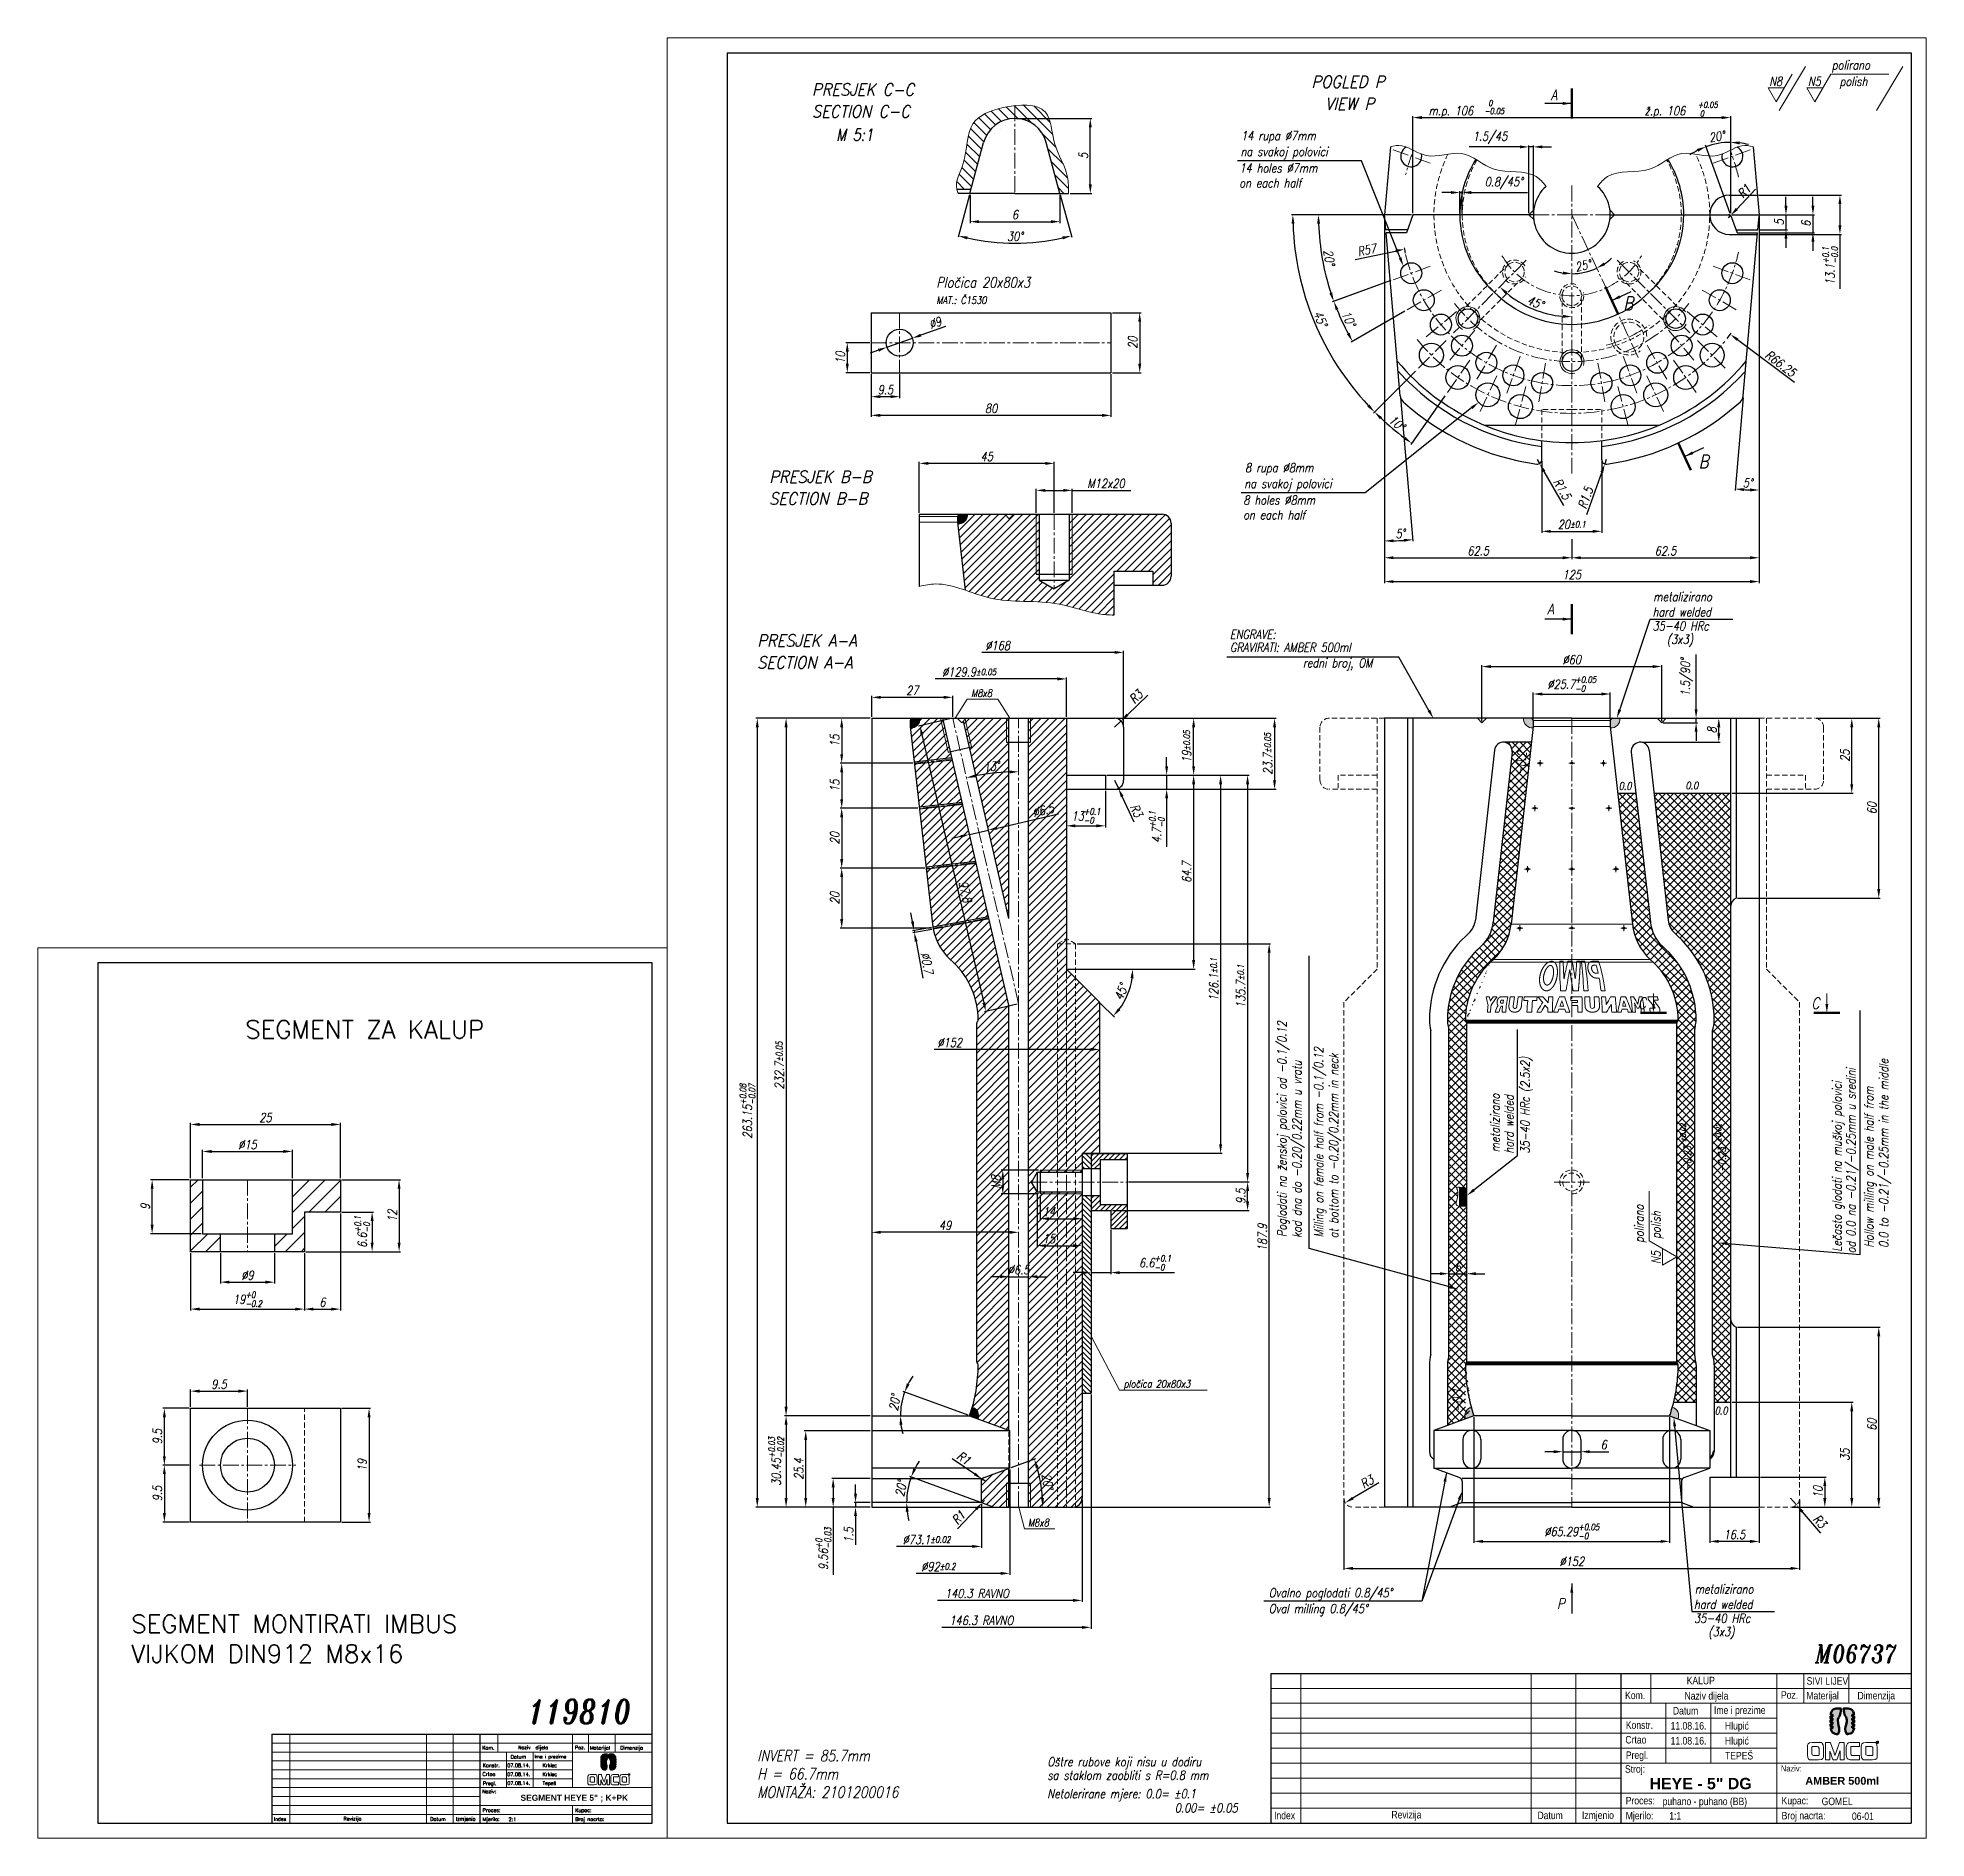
# Model space of a CAD drawing. Extents: x -199 to 935, y -94 to 506.
# Drawn here: x -199 to 431, y -94 to 506 of the extents above; entities that cross this region are included whole.
import ezdxf
from ezdxf import colors
from ezdxf.entities.mleader import LeaderData, LeaderLine
from ezdxf.math import Vec2, Vec3

# ---------------------------------------------------------------- set-up
doc = ezdxf.new("R2010")
doc.units = 0
doc.header["$LTSCALE"] = 7
doc.header["$MEASUREMENT"] = 0
doc.linetypes.add('CENTER2', pattern=[1.125, 0.75, -0.125, 0.125, -0.125])
doc.linetypes.add('HIDDEN', pattern=[0.375, 0.25, -0.125])
doc.layers.get('0').update_dxf_attribs({"linetype": 'CONTINUOUS', "lineweight": 15})
for name, color, linetype, lineweight in [('1', 1, 'CENTER2', 15), ('2', 2, 'HIDDEN', 15), ('3', 3, 'CONTINUOUS', 30), ('4', 5, 'CONTINUOUS', 50), ('8', 252, 'CONTINUOUS', 15), ('ENGLISH', 252, 'CONTINUOUS', 18)]:
    doc.layers.add(name, color=color, linetype=linetype, lineweight=lineweight)
doc.styles.add('ITALICT', font='ITALICT.shx', dxfattribs={"width": 0.8, "height": 3})
doc.styles.add('ROMANS', font='romans.shx')
doc.styles.get("Standard").update_dxf_attribs({"font": 'isocp.shx', "height": 3})
doc.styles.add('style2', font='swissc.ttf')
doc.dimstyles.new('2', dxfattribs={"dimtxt": 3, "dimasz": 3, "dimexe": 0.5, "dimexo": 0.5, "dimgap": 0.8, "dimtad": 1, "dimlfac": 0.5, "dimdsep": 46, "dimtxsty": 'ITALICT', "dimcen": 0, "dimazin": 2, "dimtfac": 1, "dimtmove": 0, "dimatfit": 3, "dimfxl": 1, "dimtvp": 13.888889, "dimtolj": 1, "dimarcsym": 0})
doc.dimstyles.get("Standard").update_dxf_attribs({"dimtxt": 3, "dimasz": 3, "dimexe": 0.5, "dimexo": 0.5, "dimgap": 0.8, "dimtad": 1, "dimdsep": 46, "dimtxsty": 'ITALICT', "dimcen": 0.09, "dimazin": 2, "dimtfac": 1, "dimtmove": 0, "dimatfit": 3, "dimfxl": 1, "dimtolj": 1, "dimtzin": 0, "dimarcsym": 0})

msp = doc.modelspace()

# ---------------------------------------------------------------- texts
at = {"linetype": 'Continuous', "style": 'ITALICT', "width": 0.9}
for s, p in [('POGLED P', (226.4058, 489.7909)), ('PRESJEK C-C', (59.76, 487.1773)), ('PRESJEK B-B', (45.5052, 358.0194)), ('PRESJEK A-A', (41.4945, 303.3591))]:
    msp.add_text(s, height=4, dxfattribs=at).set_placement(p)
at = {"style": 'ITALICT', "width": 0.8}
for s, height, p in [('  0', 2, (283.2252, 483.6629)), ('A', 3.5, (306.2121, 485.6813)), ('+0.05', 2, (355.3313, 483.1108)), ('m.p. 106', 3, (265.4603, 480.5975)), ('-0.05', 2, (284.1031, 481.024)), ('ž.p. 106', 3, (337.5546, 480.5975)), ('  0', 2, (353.794, 480.2335)), ('M 5:1', 4, (67.8174, 472.1066)), ('14 rupa %%C7mm', 3, (202.9578, 472.2563)), ('na svakoj polovici', 3, (202.7481, 467.0169)), ('Pločica 20x80x3', 3.5, (101.2664, 423.1253)), ('MAT.: Č1530', 2.5, (101.2664, 417.6564)), ('B', 4.5, (330.4487, 415.6367)), ('B', 4.5, (355.6032, 362.8575)), ('na svakoj polovici', 3, (204.0478, 356.2732)), ('8 rupa %%C8mm', 3, (204.2575, 361.5126)), ('metalizirano', 3, (340.4545, 318.4933)), ('A', 3.5, (305.0887, 314.1658)), ('35-40 HRc', 3, (340.1823, 308.7556)), ('GRAVIRATI: AMBER 500ml ', 3, (199.2285, 301.6046)), ('(3x3)', 3, (344.9737, 304.2598)), ('redni broj, OM', 3, (223.5444, 296.4469)), ('M8x8', 2.5, (112.8879, 286.6087)), ('0.0', 2.5, (328.8951, 255.6328)), ('0.0', 2.5, (351.1515, 255.7867)), ('C', 3.75, (335.3467, 182.5591)), ('C', 3.75, (393.2111, 182.5591)), ('pločica 20x80x3', 2.5, (163.7712, 56.1905)), ('0.0', 2.5, (360.9326, 47.2486)), ('M8x8', 2.5, (131.8527, 9.8918)), ('Ovalno poglodati 0.8/45°', 3, (212.176, -13.7681)), ('metalizirano', 3, (354.294, -12.5506)), ('P', 3.5, (308.386, -17.6435)), ('35-40 HRc', 3, (354.0218, -22.2883)), ('(3x3)', 3, (358.8132, -26.7841)), ('M06737', 6, (394.4453, -35.6309)), ('119810', 8, (-35.1236, -55.8652)), ('INVERT = 85.7mm', 3.75, (41.5733, -68.4791)), ('Oštre rubove koji nisu u dodiru ', 3, (138.3254, -70.1416)), ('H = 66.7mm', 3.75, (41.5733, -74.5505)), ('sa staklom zaobliti s R=0.8 mm', 3, (138.3254, -74.624)), ('MONTAŽA: 2101200016', 3.75, (41.5733, -80.6219)), ('Netolerirane mjere: 0.0= %%P0.1', 3, (138.3254, -80.8176)), ('0.00= %%P0.05', 3, (180.8271, -85.5184))]:
    msp.add_text(s, height=height, dxfattribs=at).set_placement(p)
for s, height, rotation, p in [('-0.2', 3, 83.8718604, (297.4002, 260.4277)), ('Poglodati na ženskoj polovici od -0.1/0.12', 3, 90, (218.0356, 106.3508)), ('kod dna do -0.20/0.22mm u vratu', 3, 90, (223.0368, 106.0492)), ('35-40 HRc (2.5x2)', 3, 90, (299.1949, 134.2386)), ('Lečasto glodati na muškoj polovici', 3, 90, (403.2066, 101.4657)), ('od 0.0 na -0.21/-0.25mm u sredini', 3, 90, (407.8802, 100.9403)), ('metalizirano', 3, 90, (289.1735, 134.6879)), (' %%p0.02', 1.75, 90, (351.2553, 137.0375)), (' %%p0.02', 1.75, 90, (363.0701, 137.0375)), ('-0.23', 2.5, 90, (353.089, 128.5417)), ('-0.23', 2.5, 90, (364.6422, 128.1656)), ('-0.1', 3, 90, (276.5874, 48.1316))]:
    msp.add_text(s, height=height, rotation=rotation, dxfattribs=at).set_placement(p)
for s, height, style, p in [('SEGMENT ZA KALUP', 6, 'ROMANS', (-129.2746, 172.6625)), ('KALUP', 2.5, 'style2', (351.5836, -42.7969)), ('SIVI LIJEV', 2.5, 'style2', (391.611, -42.9214)), ('Kom.', 2.5, 'style2', (331.042, -47.7322)), ('Datum', 2.5, 'style2', (346.9823, -52.8664)), ('Naziv dijela', 2.5, 'style2', (350.8703, -47.8833)), ('Ime i prezime', 2.5, 'style2', (360.706, -52.6783)), ('Poz.', 2.5, 'style2', (383.0367, -47.5867)), ('Materijal', 2.5, 'style2', (391.5127, -47.8085)), ('Dimenzija', 2.5, 'style2', (408.5524, -47.804)), ('Konstr.', 2.5, 'style2', (331.2841, -57.6522)), ('11.08.16.', 2.5, 'style2', (346.2169, -57.8825)), ('Hlupić', 2.5, 'style2', (364.3597, -57.8825)), ('Crtao', 2.5, 'style2', (331.1511, -62.5351)), ('11.08.16.', 2.5, 'style2', (346.2169, -62.8825)), ('Hlupić', 2.5, 'style2', (364.3597, -62.8825)), ('Kom.', 1.18776, 'ROMANS', (-50.1907, -64.5475)), ('Konstr.', 1.18776, 'ROMANS', (-50.0469, -70.4388)), ('07.08.14.', 1.18776, 'ROMANS', (-41.8677, -70.4388)), ('Datum', 1.18776, 'ROMANS', (-40.7241, -67.5966)), ('Naziv  dijela', 1.18776, 'ROMANS', (-38.2518, -64.4827)), ('Ime i prezime', 1.128372, 'ROMANS', (-32.7872, -67.4849)), ('Krklec', 1.18776, 'ROMANS', (-30.0786, -70.4388)), ('Poz.', 1.18776, 'ROMANS', (-19.3121, -64.4611)), ('Materijal', 1.18776, 'ROMANS', (-14.2784, -64.5928)), ('Dimenzija', 1.18776, 'ROMANS', (-4.1589, -64.5902)), ('Pregl.', 2.5, 'style2', (331.2841, -67.6839)), ('TEPEŠ', 2.5, 'style2', (364.3597, -67.8566)), ('Crtao', 1.18776, 'ROMANS', (-50.1259, -73.3387)), ('Pregl.', 1.18776, 'ROMANS', (-50.0469, -76.3965)), ('07.08.14.', 1.18776, 'ROMANS', (-41.8677, -73.4082)), ('07.08.14.', 1.18776, 'ROMANS', (-41.8677, -76.3776)), ('Tepeš', 1.18776, 'ROMANS', (-30.0786, -76.3776)), ('Krklec', 1.18776, 'ROMANS', (-30.0786, -73.4082)), ('Stroj:', 2.5, 'style2', (331.0118, -72.2925)), ('Naziv:', 2, 'style2', (383.0118, -71.8652)), ('Naziv:', 1.18776, 'ROMANS', (-50.2086, -79.1334)), ('Proces:', 2.5, 'style2', (331.254, -82.8327)), ('puhano - puhano (BB)', 2.5, 'style2', (343.5599, -83.1014)), ('Kupac:', 2.5, 'style2', (383.254, -82.8327)), ('GOMEL', 2.5, 'style2', (396.621, -83.1014)), ('Index', 1.18776, 'ROMANS', (-119.7399, -88.3363)), ('Revizija', 1.18776, 'ROMANS', (-96.4923, -88.1905)), ('Datum', 1.18776, 'ROMANS', (-67.5451, -88.326)), ('Izmjenio', 1.18776, 'ROMANS', (-59.0451, -88.2917)), ('Proces:', 1.18776, 'ROMANS', (-50.0648, -85.393)), ('Mjerilo:', 1.18776, 'ROMANS', (-50.0648, -88.3624)), ('2:1', 1.18776, 'ROMANS', (-41.4393, -88.4075)), ('Kupac:', 1.18776, 'ROMANS', (-19.1831, -85.393)), ('Broj nacrta:', 1.18776, 'ROMANS', (-19.1754, -88.3641)), ('Index', 2.5, 'style2', (213.9321, -87.7887)), ('Revizija', 2.5, 'style2', (253.0774, -87.5431)), ('Datum', 2.5, 'style2', (301.8199, -87.7714)), ('Izmjenio', 2.5, 'style2', (316.6563, -87.7136)), ('Mjerilo:', 2.5, 'style2', (331.254, -87.8327)), ('1:1', 2.5, 'style2', (345.7779, -87.9087)), ('Broj nacrta:', 2.5, 'style2', (383.267, -87.8356)), ('06-01', 2.5, 'style2', (406.7101, -88.0671))]:
    msp.add_text(s, height=height, dxfattribs=dict(style=style)).set_placement(p)
at = {"insert": (-167.3153, -19.6104), "char_height": 6, "attachment_point": 1, "style": 'ROMANS'}
msp.add_mtext_dynamic_manual_height_columns('SEGMENT MONTIRATI IMBUS VIJKOM DIN912 M8x16', width=133.736939, gutter_width=10, heights=[0], dxfattribs=at)
at = {"attachment_point": 1}
for s, insert, char_height, width in [('{\\fArial|b1|i0|c238|p34;HEYE - 5" DG}', (339.1811, -73.9968), 3.8, 38.107033), ('{\\fArial|b1|i0|c238|p34;AMBER 500ml}', (391.151, -73.684), 2.6, 52.631647)]:
    msp.add_mtext(s, dxfattribs=dict(at, insert=insert, char_height=char_height, width=width))
at = {"insert": (-45.208, -79.6593), "char_height": 2, "width": 60.961128, "attachment_point": 1, "style": 'ROMANS'}
msp.add_mtext('{\\fArial|b1|i0|c238|p34;          SEGMENT HEYE 5" ; K+PK}', dxfattribs=at)
at = {"layer": 'ENGLISH', "linetype": 'Continuous', "style": 'ITALICT', "width": 0.9}
for s, p in [('VIEW P', (230.9567, 482.426)), ('SECTION C-C', (59.76, 479.8963)), ('SECTION B-B', (45.5052, 350.7385)), ('SECTION A-A', (41.4945, 296.0781))]:
    msp.add_text(s, height=4, dxfattribs=at).set_placement(p)
at = {"layer": 'ENGLISH', "style": 'ITALICT', "width": 0.8}
for s, p in [('14 holes %%C7mm', (202.3863, 461.4907)), ('on each half', (202.3287, 456.5382)), ('8 holes %%C8mm', (203.686, 350.747)), ('on each half', (203.6284, 345.7945)), ('hard welded', (340.2059, 313.4047)), ('ENGRAVE:', (199.2228, 305.9676)), ('Oval milling 0.8/45°', (212.176, -19.0332)), ('hard welded', (354.0455, -17.6392))]:
    msp.add_text(s, height=3, dxfattribs=at).set_placement(p)
for s, p in [('Milling on female half from -0.1/0.12', (230.3001, 106.2571)), ('at bottom to -0.20/0.22mm in neck', (235.3014, 105.9555)), ('0.0 to -0.21/-0.25mm in the middle', (418.8353, 102.7654)), ('Hollow milling on male half from', (413.8541, 102.8342)), ('hard welded', (293.7891, 134.2386))]:
    msp.add_text(s, height=3, rotation=90, dxfattribs=at).set_placement(p)

# ---------------------------------------------------------------- blocks, each defined once
blk = doc.blocks.new('*D4')
at = {"color": 0, "lineweight": -2, "transparency": 16777216}
for p, q in [((272.91, 454.84), (269.91, 454.84)), ((275.91, 447.92), (275.91, 455.34)), ((275.91, 454.84), (276.71, 454.84)), ((276.71, 447.92), (276.71, 455.34)), ((279.71, 454.84), (298.48, 454.84))]:
    blk.add_line(p, q, dxfattribs=at)
at = {"color": 0, "transparency": 16777216}
for points in [[(272.91, 455.34), (272.91, 454.34), (275.91, 454.84)], [(279.71, 455.34), (279.71, 454.34), (276.71, 454.84)]]:
    blk.add_solid(points, dxfattribs=at)
at = {"color": 0, "transparency": 16777216, "insert": (290.59, 457.92), "char_height": 3, "attachment_point": 5, "style": 'ITALICT'}
blk.add_mtext('\\A1;0.8/45%%d', dxfattribs=at)
blk = doc.blocks.new('*D5')
at = {"color": 0, "lineweight": -2, "transparency": 16777216}
for p, q in [((295.95, 470.06), (279.01, 470.06)), ((298.95, 447.92), (298.95, 470.56)), ((300.45, 470.06), (298.95, 470.06)), ((300.45, 447.92), (300.45, 470.56)), ((303.45, 470.06), (306.45, 470.06))]:
    blk.add_line(p, q, dxfattribs=at)
at = {"color": 0, "transparency": 16777216}
for points in [[(295.95, 470.56), (295.95, 469.56), (298.95, 470.06)], [(303.45, 470.56), (303.45, 469.56), (300.45, 470.06)]]:
    blk.add_solid(points, dxfattribs=at)
at = {"color": 0, "transparency": 16777216, "insert": (285.98, 473.14), "char_height": 3, "attachment_point": 5, "style": 'ITALICT'}
blk.add_mtext('\\A1;1.5/45', dxfattribs=at)
blk = doc.blocks.new('*D6')
at = {"color": 0, "lineweight": -2, "transparency": 16777216}
for p, q in [((250.76, 407.7), (250.76, 338.12)), ((256.09, 386.49), (260.28, 338.54))]:
    blk.add_line(p, q, dxfattribs=at)
blk.add_arc((250.76, 447.42), 108.8, 271.57989, 273.42011, dxfattribs=at)
at = {"color": 0, "transparency": 16777216}
for points in [[(253.76, 338.16), (253.75, 339.16), (250.76, 338.62)], [(257.21, 339.31), (257.28, 338.32), (260.24, 339.03)]]:
    blk.add_solid(points, dxfattribs=at)
at = {"color": 0, "transparency": 16777216, "insert": (256.08, 341.05), "char_height": 3, "attachment_point": 5, "rotation": 2.86465, "style": 'ITALICT'}
blk.add_mtext('\\A1;5°', dxfattribs=at)
blk = doc.blocks.new('*D7')
at = {"color": 0, "lineweight": -2, "transparency": 16777216}
for p, q in [((375.76, 407.57), (375.76, 355.09)), ((370.43, 386.49), (367.71, 355.44))]:
    blk.add_line(p, q, dxfattribs=at)
blk.add_arc((375.76, 447.42), 91.83, 266.87188, 268.12812, dxfattribs=at)
at = {"color": 0, "transparency": 16777216}
for points in [[(370.71, 355.23), (370.78, 356.23), (367.75, 355.94)], [(372.76, 356.14), (372.75, 355.14), (375.76, 355.59)]]:
    blk.add_solid(points, dxfattribs=at)
at = {"color": 0, "transparency": 16777216, "insert": (371.97, 357.97), "char_height": 3, "attachment_point": 5, "rotation": 357.57934, "style": 'ITALICT'}
blk.add_mtext('\\A1;5°', dxfattribs=at)
blk = doc.blocks.new('*D8')
at = {"color": 0, "lineweight": -2, "transparency": 16777216}
for p, q in [((250.76, 446.92), (250.76, 332.51)), ((313.26, 339.19), (313.26, 332.51)), ((253.76, 333.01), (310.26, 333.01))]:
    blk.add_line(p, q, dxfattribs=at)
at = {"color": 0, "transparency": 16777216}
for points in [[(253.76, 333.51), (253.76, 332.51), (250.76, 333.01)], [(310.26, 333.51), (310.26, 332.51), (313.26, 333.01)]]:
    blk.add_solid(points, dxfattribs=at)
at = {"color": 0, "transparency": 16777216, "insert": (282.01, 335.31), "char_height": 3, "attachment_point": 5, "style": 'ITALICT'}
blk.add_mtext('\\A1;62.5', dxfattribs=at)
blk = doc.blocks.new('*D9')
at = {"color": 0, "lineweight": -2, "transparency": 16777216}
for p, q in [((375.76, 371.09), (375.76, 332.51)), ((313.26, 339.19), (313.26, 332.51)), ((316.26, 333.01), (372.76, 333.01))]:
    blk.add_line(p, q, dxfattribs=at)
at = {"color": 0, "transparency": 16777216}
for points in [[(316.26, 333.51), (316.26, 332.51), (313.26, 333.01)], [(372.76, 333.51), (372.76, 332.51), (375.76, 333.01)]]:
    blk.add_solid(points, dxfattribs=at)
at = {"color": 0, "transparency": 16777216, "insert": (344.51, 335.31), "char_height": 3, "attachment_point": 5, "style": 'ITALICT'}
blk.add_mtext('\\A1;62.5', dxfattribs=at)
blk = doc.blocks.new('*D10')
at = {"color": 0, "lineweight": -2, "transparency": 16777216}
for p, q in [((250.76, 446.92), (250.76, 324.56)), ((375.76, 446.92), (375.76, 324.56)), ((253.76, 325.06), (372.76, 325.06))]:
    blk.add_line(p, q, dxfattribs=at)
at = {"color": 0, "transparency": 16777216}
for points in [[(253.76, 325.56), (253.76, 324.56), (250.76, 325.06)], [(372.76, 325.56), (372.76, 324.56), (375.76, 325.06)]]:
    blk.add_solid(points, dxfattribs=at)
at = {"color": 0, "transparency": 16777216, "insert": (313.26, 327.36), "char_height": 3, "attachment_point": 5, "style": 'ITALICT'}
blk.add_mtext('\\A1;125', dxfattribs=at)
blk = doc.blocks.new('*D11')
at = {"color": 0, "linetype": 'ByBlock', "lineweight": -2, "transparency": 16777216}
for p, q in [((300.41, 279.17), (300.41, 288.05)), ((303.41, 287.55), (323.11, 287.55)), ((326.11, 279.17), (326.11, 288.05))]:
    blk.add_line(p, q, dxfattribs=at)
at = {"color": 0, "transparency": 16777216}
for points in [[(303.41, 288.05), (303.41, 287.05), (300.41, 287.55)], [(323.11, 288.05), (323.11, 287.05), (326.11, 287.55)]]:
    blk.add_solid(points, dxfattribs=at)
at = {"color": 0, "transparency": 16777216, "insert": (313.26, 290.83), "char_height": 3, "attachment_point": 5, "style": 'ITALICT'}
blk.add_mtext('\\A1;%%c25.7{}{\\H0.71x;\\C3;\\S+0.05^ -0;}', dxfattribs=at)
blk = doc.blocks.new('*D12')
at = {"color": 0, "lineweight": -2, "transparency": 16777216}
for p, q in [((79.23, 279.47), (69.19, 279.47)), ((69.69, 276.47), (69.69, 267.47)), ((93.45, 264.47), (69.19, 264.47))]:
    blk.add_line(p, q, dxfattribs=at)
at = {"color": 0, "transparency": 16777216}
for points in [[(69.19, 276.47), (70.19, 276.47), (69.69, 279.47)], [(69.19, 267.47), (70.19, 267.47), (69.69, 264.47)]]:
    blk.add_solid(points, dxfattribs=at)
at = {"color": 0, "transparency": 16777216, "insert": (67.39, 271.97), "char_height": 3, "attachment_point": 5, "rotation": 90, "style": 'ITALICT'}
blk.add_mtext('\\A1;15', dxfattribs=at)
blk = doc.blocks.new('*D13')
at = {"color": 0, "lineweight": -2, "transparency": 16777216}
for p, q in [((93.45, 264.47), (69.19, 264.47)), ((69.69, 261.47), (69.69, 252.47)), ((95.14, 249.47), (69.19, 249.47))]:
    blk.add_line(p, q, dxfattribs=at)
at = {"color": 0, "transparency": 16777216}
for points in [[(69.19, 261.47), (70.19, 261.47), (69.69, 264.47)], [(69.19, 252.47), (70.19, 252.47), (69.69, 249.47)]]:
    blk.add_solid(points, dxfattribs=at)
at = {"color": 0, "transparency": 16777216, "insert": (67.39, 256.97), "char_height": 3, "attachment_point": 5, "rotation": 90, "style": 'ITALICT'}
blk.add_mtext('\\A1;15', dxfattribs=at)
blk = doc.blocks.new('*D14')
at = {"color": 0, "lineweight": -2, "transparency": 16777216}
for p, q in [((95.14, 249.47), (69.19, 249.47)), ((69.69, 246.47), (69.69, 232.47)), ((97.38, 229.47), (69.19, 229.47))]:
    blk.add_line(p, q, dxfattribs=at)
at = {"color": 0, "transparency": 16777216}
for points in [[(69.19, 246.47), (70.19, 246.47), (69.69, 249.47)], [(69.19, 232.47), (70.19, 232.47), (69.69, 229.47)]]:
    blk.add_solid(points, dxfattribs=at)
at = {"color": 0, "transparency": 16777216, "insert": (67.39, 239.47), "char_height": 3, "attachment_point": 5, "rotation": 90, "style": 'ITALICT'}
blk.add_mtext('\\A1;20', dxfattribs=at)
blk = doc.blocks.new('*D15')
at = {"color": 0, "lineweight": -2, "transparency": 16777216}
for p, q in [((97.38, 229.47), (69.19, 229.47)), ((69.69, 226.47), (69.69, 212.47)), ((99.67, 209.47), (69.19, 209.47))]:
    blk.add_line(p, q, dxfattribs=at)
at = {"color": 0, "transparency": 16777216}
for points in [[(69.19, 226.47), (70.19, 226.47), (69.69, 229.47)], [(69.19, 212.47), (70.19, 212.47), (69.69, 209.47)]]:
    blk.add_solid(points, dxfattribs=at)
at = {"color": 0, "transparency": 16777216, "insert": (67.39, 219.47), "char_height": 3, "attachment_point": 5, "rotation": 90, "style": 'ITALICT'}
blk.add_mtext('\\A1;20', dxfattribs=at)
blk = doc.blocks.new('*D16')
at = {"color": 0, "lineweight": -2, "transparency": 16777216}
for p, q in [((135.88, 120.27), (135.88, 112.03)), ((138.88, 112.53), (146.88, 112.53))]:
    blk.add_line(p, q, dxfattribs=at)
at = {"color": 0, "transparency": 16777216}
for points in [[(138.88, 113.03), (138.88, 112.03), (135.88, 112.53)], [(146.88, 113.03), (146.88, 112.03), (149.88, 112.53)]]:
    blk.add_solid(points, dxfattribs=at)
at = {"color": 0, "transparency": 16777216, "insert": (138.88, 114.83), "char_height": 3, "attachment_point": 5, "style": 'ITALICT'}
blk.add_mtext('\\A1;14', dxfattribs=at)
blk = doc.blocks.new('*D17')
at = {"color": 0, "lineweight": -2, "transparency": 16777216}
for p, q in [((134.88, 121.02), (134.88, 103.03)), ((137.88, 103.53), (146.88, 103.53))]:
    blk.add_line(p, q, dxfattribs=at)
at = {"color": 0, "transparency": 16777216}
for points in [[(137.88, 104.03), (137.88, 103.03), (134.88, 103.53)], [(146.88, 104.03), (146.88, 103.03), (149.88, 103.53)]]:
    blk.add_solid(points, dxfattribs=at)
at = {"color": 0, "transparency": 16777216, "insert": (138.84, 105.83), "char_height": 3, "attachment_point": 5, "style": 'ITALICT'}
blk.add_mtext('\\A1;15', dxfattribs=at)
blk = doc.blocks.new('*D18')
at = {"color": 0, "linetype": 'ByBlock', "lineweight": -2, "transparency": 16777216}
for p, q in [((157.68, 255.27), (157.68, 243.08)), ((147.68, 243.58), (154.68, 243.58))]:
    blk.add_line(p, q, dxfattribs=at)
at = {"color": 0, "transparency": 16777216}
for points in [[(147.68, 244.08), (147.68, 243.08), (144.68, 243.58)], [(154.68, 244.08), (154.68, 243.08), (157.68, 243.58)]]:
    blk.add_solid(points, dxfattribs=at)
at = {"color": 0, "transparency": 16777216, "insert": (151.18, 246.87), "char_height": 3, "attachment_point": 5, "style": 'ITALICT'}
blk.add_mtext('\\A1;13{}{\\H0.71x;\\C3;\\S+0.1^ -0;}', dxfattribs=at)
blk = doc.blocks.new('*D19')
at = {"color": 0, "lineweight": -2, "transparency": 16777216}
for p, q in [((171.77, 287.2), (165.03, 280.65)), ((160.73, 276.47), (162.88, 278.56))]:
    blk.add_line(p, q, dxfattribs=at)
at = {"color": 0, "transparency": 16777216}
blk.add_solid([(164.68, 281.01), (165.38, 280.29), (162.88, 278.56)], dxfattribs=at)
at = {"color": 0, "transparency": 16777216, "insert": (167.87, 286.62), "char_height": 3, "attachment_point": 5, "rotation": 44.19404, "style": 'ITALICT'}
blk.add_mtext('\\A1;R3', dxfattribs=at)
blk = doc.blocks.new('*D20')
at = {"color": 0, "lineweight": -2, "transparency": 16777216}
for p, q in [((160.73, 258.77), (162, 256.05)), ((167.26, 244.82), (163.27, 253.34))]:
    blk.add_line(p, q, dxfattribs=at)
at = {"color": 0, "transparency": 16777216}
blk.add_solid([(163.72, 253.55), (162.82, 253.12), (162, 256.05)], dxfattribs=at)
at = {"color": 0, "transparency": 16777216, "insert": (167.98, 248.7), "char_height": 3, "attachment_point": 5, "rotation": 295.10492, "style": 'ITALICT'}
blk.add_mtext('\\A1;R3', dxfattribs=at)
blk = doc.blocks.new('*D21')
at = {"color": 0, "linetype": 'ByBlock', "lineweight": -2, "transparency": 16777216}
for p, q in [((178.1, 263.47), (178.1, 266.47)), ((158.18, 260.47), (178.6, 260.47)), ((178.1, 260.47), (178.1, 255.77)), ((161.23, 255.77), (178.6, 255.77)), ((178.1, 252.77), (178.1, 236.58))]:
    blk.add_line(p, q, dxfattribs=at)
at = {"color": 0, "transparency": 16777216}
for points in [[(177.6, 263.47), (178.6, 263.47), (178.1, 260.47)], [(177.6, 252.77), (178.6, 252.77), (178.1, 255.77)]]:
    blk.add_solid(points, dxfattribs=at)
at = {"color": 0, "transparency": 16777216, "insert": (174.82, 243.17), "char_height": 3, "attachment_point": 5, "rotation": 90, "style": 'ITALICT'}
blk.add_mtext('\\A1;4.7{}{\\H0.71x;\\C3;\\S+0.1^ -0;}', dxfattribs=at)
blk = doc.blocks.new('*D22')
at = {"color": 0, "lineweight": -2, "transparency": 16777216}
for p, q in [((161.23, 279.47), (214.6, 279.47)), ((214.1, 276.47), (214.1, 258.77)), ((161.23, 255.77), (214.6, 255.77))]:
    blk.add_line(p, q, dxfattribs=at)
at = {"color": 0, "transparency": 16777216}
for points in [[(213.6, 276.47), (214.6, 276.47), (214.1, 279.47)], [(213.6, 258.77), (214.6, 258.77), (214.1, 255.77)]]:
    blk.add_solid(points, dxfattribs=at)
at = {"color": 0, "transparency": 16777216, "insert": (211.8, 267.62), "char_height": 3, "attachment_point": 5, "rotation": 90, "style": 'ITALICT'}
blk.add_mtext('\\A1;23.7{}{\\H0.71x;\\C3;%%p0.05}', dxfattribs=at)
blk = doc.blocks.new('*D23')
at = {"color": 0, "lineweight": -2, "transparency": 16777216}
for p, q in [((158.18, 260.47), (187.6, 260.47)), ((187.1, 257.47), (187.1, 198.77)), ((145.18, 195.77), (187.6, 195.77))]:
    blk.add_line(p, q, dxfattribs=at)
at = {"color": 0, "transparency": 16777216}
for points in [[(186.6, 257.47), (187.6, 257.47), (187.1, 260.47)], [(186.6, 198.77), (187.6, 198.77), (187.1, 195.77)]]:
    blk.add_solid(points, dxfattribs=at)
at = {"color": 0, "transparency": 16777216, "insert": (184.8, 228.12), "char_height": 3, "attachment_point": 5, "rotation": 90, "style": 'ITALICT'}
blk.add_mtext('\\A1;64.7', dxfattribs=at)
blk = doc.blocks.new('*D24')
at = {"color": 0, "lineweight": -2, "transparency": 16777216}
for p, q in [((155.79, 195.77), (167.26, 195.77)), ((156.08, 184.36), (160.65, 179.8))]:
    blk.add_line(p, q, dxfattribs=at)
blk.add_arc((144.68, 195.77), 22.09, 322.78817, 352.21183, dxfattribs=at)
at = {"color": 0, "transparency": 16777216}
for points in [[(166.06, 192.81), (167.06, 192.74), (166.76, 195.77)], [(162.64, 182.08), (161.89, 182.74), (160.29, 180.15)]]:
    blk.add_solid(points, dxfattribs=at)
at = {"color": 0, "transparency": 16777216, "insert": (162.96, 188.2), "char_height": 3, "attachment_point": 5, "rotation": 67.5, "style": 'ITALICT'}
blk.add_mtext('\\A1;45°', dxfattribs=at)
blk = doc.blocks.new('*D25')
at = {"color": 0, "lineweight": -2, "transparency": 16777216}
for p, q in [((158.18, 260.47), (196.6, 260.47)), ((196.1, 257.47), (196.1, 137.37)), ((156.23, 134.37), (196.6, 134.37))]:
    blk.add_line(p, q, dxfattribs=at)
at = {"color": 0, "transparency": 16777216}
for points in [[(195.6, 257.47), (196.6, 257.47), (196.1, 260.47)], [(195.6, 137.37), (196.6, 137.37), (196.1, 134.37)]]:
    blk.add_solid(points, dxfattribs=at)
at = {"color": 0, "transparency": 16777216, "insert": (193.8, 192.31), "char_height": 3, "attachment_point": 5, "rotation": 90, "style": 'ITALICT'}
blk.add_mtext('\\A1;126.1{}{\\H0.71x;\\C3;%%p0.1}', dxfattribs=at)
blk = doc.blocks.new('*D26')
at = {"color": 0, "lineweight": -2, "transparency": 16777216}
for p, q in [((158.18, 260.47), (205.6, 260.47)), ((205.1, 257.47), (205.1, 127.77)), ((165.38, 124.77), (205.6, 124.77))]:
    blk.add_line(p, q, dxfattribs=at)
at = {"color": 0, "transparency": 16777216}
for points in [[(204.6, 257.47), (205.6, 257.47), (205.1, 260.47)], [(204.6, 127.77), (205.6, 127.77), (205.1, 124.77)]]:
    blk.add_solid(points, dxfattribs=at)
at = {"color": 0, "transparency": 16777216, "insert": (202.8, 190.04), "char_height": 3, "attachment_point": 5, "rotation": 90, "style": 'ITALICT'}
blk.add_mtext('\\A1;135.7{}{\\H0.71x;\\C3;%%p0.1}', dxfattribs=at)
blk = doc.blocks.new('*D27')
at = {"color": 0, "lineweight": -2, "transparency": 16777216}
for p, q in [((122.48, 93.19), (119.48, 93.19)), ((125.48, 93.19), (131.98, 93.19)), ((134.98, 93.19), (137.98, 93.19))]:
    blk.add_line(p, q, dxfattribs=at)
at = {"color": 0, "transparency": 16777216}
for points in [[(122.48, 93.69), (122.48, 92.69), (125.48, 93.19)], [(134.98, 93.69), (134.98, 92.69), (131.98, 93.19)]]:
    blk.add_solid(points, dxfattribs=at)
at = {"color": 0, "transparency": 16777216, "insert": (128.73, 95.49), "char_height": 3, "attachment_point": 5, "style": 'ITALICT'}
blk.add_mtext('\\A1;%%c6.5', dxfattribs=at)
blk = doc.blocks.new('*D28')
at = {"color": 0, "lineweight": -2, "transparency": 16777216}
for p, q in [((74.19, 279.47), (50.64, 279.47)), ((51.14, 276.47), (51.14, 49.77)), ((79.23, 46.77), (50.64, 46.77))]:
    blk.add_line(p, q, dxfattribs=at)
at = {"color": 0, "transparency": 16777216}
for points in [[(50.64, 276.47), (51.64, 276.47), (51.14, 279.47)], [(50.64, 49.77), (51.64, 49.77), (51.14, 46.77)]]:
    blk.add_solid(points, dxfattribs=at)
at = {"color": 0, "transparency": 16777216, "insert": (48.84, 163.62), "char_height": 3, "attachment_point": 5, "rotation": 90, "style": 'ITALICT'}
blk.add_mtext('\\A1;232.7{}{\\H0.71x;\\C3;%%p0.05}', dxfattribs=at)
blk = doc.blocks.new('*D29')
at = {"color": 0, "lineweight": -2, "transparency": 16777216}
for p, q in [((79.23, 46.77), (50.64, 46.77)), ((51.14, 43.77), (51.14, 19.32)), ((79.23, 16.32), (50.64, 16.32))]:
    blk.add_line(p, q, dxfattribs=at)
at = {"color": 0, "transparency": 16777216}
for points in [[(50.64, 43.77), (51.64, 43.77), (51.14, 46.77)], [(50.64, 19.32), (51.64, 19.32), (51.14, 16.32)]]:
    blk.add_solid(points, dxfattribs=at)
at = {"color": 0, "transparency": 16777216, "insert": (47.85, 31.54), "char_height": 3, "attachment_point": 5, "rotation": 90, "style": 'ITALICT'}
blk.add_mtext('\\A1;30.45{}{\\H0.71x;\\C3;\\S+0.03^ -0.02;}', dxfattribs=at)
blk = doc.blocks.new('*D30')
at = {"color": 0, "lineweight": -2, "transparency": 16777216}
for p, q in [((135.38, 128.77), (122.93, 128.77)), ((135.38, 120.77), (122.93, 120.77)), ((123.43, 125.77), (123.43, 123.77))]:
    blk.add_line(p, q, dxfattribs=at)
at = {"color": 0, "transparency": 16777216}
for points in [[(122.93, 125.77), (123.93, 125.77), (123.43, 128.77)], [(122.93, 123.77), (123.93, 123.77), (123.43, 120.77)]]:
    blk.add_solid(points, dxfattribs=at)
at = {"color": 0, "transparency": 16777216, "insert": (121.13, 124.77), "char_height": 3, "attachment_point": 5, "rotation": 90, "style": 'ITALICT'}
blk.add_mtext('\\A1;M8', dxfattribs=at)
blk = doc.blocks.new('*D31')
at = {"color": 0, "linetype": 'ByBlock', "lineweight": -2, "transparency": 16777216}
for p, q in [((280.61, 46.27), (280.61, 4.38)), ((345.9, 46.27), (345.9, 4.38)), ((283.61, 4.88), (342.9, 4.88))]:
    blk.add_line(p, q, dxfattribs=at)
at = {"color": 0, "transparency": 16777216}
for points in [[(283.61, 5.38), (283.61, 4.38), (280.61, 4.88)], [(342.9, 5.38), (342.9, 4.38), (345.9, 4.88)]]:
    blk.add_solid(points, dxfattribs=at)
at = {"color": 0, "transparency": 16777216, "insert": (313.26, 8.16), "char_height": 3, "attachment_point": 5, "style": 'ITALICT'}
blk.add_mtext('\\A1;%%c65.29{}{\\H0.71x;\\C3;\\S+0.05^ -0;}', dxfattribs=at)
blk = doc.blocks.new('*D32')
at = {"color": 0, "lineweight": -2, "transparency": 16777216}
for p, q in [((74.31, 20.82), (74.31, 23.82)), ((79.23, 17.82), (73.81, 17.82)), ((79.23, 16.32), (73.81, 16.32)), ((74.31, 17.82), (74.31, 16.32)), ((74.31, 13.32), (74.31, 3.69))]:
    blk.add_line(p, q, dxfattribs=at)
at = {"color": 0, "transparency": 16777216}
for points in [[(73.81, 20.82), (74.81, 20.82), (74.31, 17.82)], [(73.81, 13.32), (74.81, 13.32), (74.31, 16.32)]]:
    blk.add_solid(points, dxfattribs=at)
at = {"color": 0, "transparency": 16777216, "insert": (72.01, 7), "char_height": 3, "attachment_point": 5, "rotation": 90, "style": 'ITALICT'}
blk.add_mtext('\\A1;1.5', dxfattribs=at)
blk = doc.blocks.new('*D33')
at = {"color": 0, "linetype": 'ByBlock', "lineweight": -2, "transparency": 16777216}
for p, q in [((79.23, 25.88), (66.35, 25.88)), ((66.85, 22.88), (66.85, 19.32)), ((79.23, 16.32), (66.35, 16.32)), ((66.85, 16.32), (66.85, -6.24))]:
    blk.add_line(p, q, dxfattribs=at)
at = {"color": 0, "transparency": 16777216}
for points in [[(66.35, 22.88), (67.35, 22.88), (66.85, 25.88)], [(66.35, 19.32), (67.35, 19.32), (66.85, 16.32)]]:
    blk.add_solid(points, dxfattribs=at)
at = {"color": 0, "transparency": 16777216, "insert": (63.57, 2.39), "char_height": 3, "attachment_point": 5, "rotation": 90, "style": 'ITALICT'}
blk.add_mtext('\\A1;9.56{}{\\H0.71x;\\C3;\\S+0^ -0.03;}', dxfattribs=at)
blk = doc.blocks.new('*D34')
at = {"color": 0, "lineweight": -2, "transparency": 16777216}
for p, q in [((79.23, 41.72), (57.19, 41.72)), ((57.69, 19.32), (57.69, 38.72)), ((79.23, 16.32), (57.19, 16.32))]:
    blk.add_line(p, q, dxfattribs=at)
at = {"color": 0, "transparency": 16777216}
for points in [[(57.19, 38.72), (58.19, 38.72), (57.69, 41.72)], [(57.19, 19.32), (58.19, 19.32), (57.69, 16.32)]]:
    blk.add_solid(points, dxfattribs=at)
at = {"color": 0, "transparency": 16777216, "insert": (55.39, 29.02), "char_height": 3, "attachment_point": 5, "rotation": 90, "style": 'ITALICT'}
blk.add_mtext('\\A1;25.4', dxfattribs=at)
blk = doc.blocks.new('*D35')
at = {"color": 0, "lineweight": -2, "transparency": 16777216}
for p, q in [((283.26, 278.47), (283.26, 297.21)), ((286.26, 296.71), (340.26, 296.71)), ((343.26, 278.47), (343.26, 297.21))]:
    blk.add_line(p, q, dxfattribs=at)
at = {"color": 0, "transparency": 16777216}
for points in [[(286.26, 297.21), (286.26, 296.21), (283.26, 296.71)], [(340.26, 297.21), (340.26, 296.21), (343.26, 296.71)]]:
    blk.add_solid(points, dxfattribs=at)
at = {"color": 0, "transparency": 16777216, "insert": (313.26, 299.01), "char_height": 3, "attachment_point": 5, "style": 'ITALICT'}
blk.add_mtext('\\A1;%%c60', dxfattribs=at)
blk = doc.blocks.new('*D36')
at = {"color": 0, "lineweight": -2, "transparency": 16777216}
for p, q in [((354.72, 282.47), (354.72, 300.78)), ((343.76, 277.97), (355.22, 277.97)), ((354.72, 277.97), (354.72, 279.47)), ((354.72, 274.97), (354.72, 271.97))]:
    blk.add_line(p, q, dxfattribs=at)
at = {"color": 0, "transparency": 16777216}
for points in [[(354.22, 282.47), (355.22, 282.47), (354.72, 279.47)], [(354.22, 274.97), (355.22, 274.97), (354.72, 277.97)]]:
    blk.add_solid(points, dxfattribs=at)
at = {"color": 0, "transparency": 16777216, "insert": (351.63, 293.13), "char_height": 3, "attachment_point": 5, "rotation": 90, "style": 'ITALICT'}
blk.add_mtext('\\A1;1.5/90%%D', dxfattribs=at)
blk = doc.blocks.new('*D37')
at = {"color": 0, "lineweight": -2, "transparency": 16777216}
for p, q in [((336.59, 271.47), (362.8, 271.47)), ((362.3, 274.47), (362.3, 276.47))]:
    blk.add_line(p, q, dxfattribs=at)
at = {"color": 0, "transparency": 16777216}
for points in [[(361.8, 276.47), (362.8, 276.47), (362.3, 279.47)], [(361.8, 274.47), (362.8, 274.47), (362.3, 271.47)]]:
    blk.add_solid(points, dxfattribs=at)
at = {"color": 0, "transparency": 16777216, "insert": (360, 275.47), "char_height": 3, "attachment_point": 5, "rotation": 90, "style": 'ITALICT'}
blk.add_mtext('\\A1;8', dxfattribs=at)
blk = doc.blocks.new('*D38')
at = {"color": 0, "lineweight": -2, "transparency": 16777216}
for p, q in [((112.5, 454.06), (112.5, 444.62)), ((142.5, 454.06), (142.5, 444.62)), ((115.5, 445.12), (139.5, 445.12))]:
    blk.add_line(p, q, dxfattribs=at)
at = {"color": 0, "transparency": 16777216}
for points in [[(115.5, 445.62), (115.5, 444.62), (112.5, 445.12)], [(139.5, 445.62), (139.5, 444.62), (142.5, 445.12)]]:
    blk.add_solid(points, dxfattribs=at)
at = {"color": 0, "transparency": 16777216, "insert": (127.5, 447.42), "char_height": 3, "attachment_point": 5, "style": 'ITALICT'}
blk.add_mtext('\\A1;6', dxfattribs=at)
blk = doc.blocks.new('*D39')
at = {"color": 0, "lineweight": -2, "transparency": 16777216}
for p, q in [((128, 479.56), (153.13, 479.56)), ((152.63, 457.56), (152.63, 476.56)), ((145.86, 454.56), (153.13, 454.56))]:
    blk.add_line(p, q, dxfattribs=at)
at = {"color": 0, "transparency": 16777216}
for points in [[(152.13, 476.56), (153.13, 476.56), (152.63, 479.56)], [(152.13, 457.56), (153.13, 457.56), (152.63, 454.56)]]:
    blk.add_solid(points, dxfattribs=at)
at = {"color": 0, "transparency": 16777216, "insert": (150.33, 467.06), "char_height": 3, "attachment_point": 5, "rotation": 90, "style": 'ITALICT'}
blk.add_mtext('\\A1;5', dxfattribs=at)
blk = doc.blocks.new('*D40')
at = {"color": 0, "lineweight": -2, "transparency": 16777216}
for p, q in [((394.76, 279.47), (416.16, 279.47)), ((415.66, 222.47), (415.66, 276.47)), ((368.58, 219.47), (416.16, 219.47))]:
    blk.add_line(p, q, dxfattribs=at)
at = {"color": 0, "transparency": 16777216}
for points in [[(415.16, 276.47), (416.16, 276.47), (415.66, 279.47)], [(415.16, 222.47), (416.16, 222.47), (415.66, 219.47)]]:
    blk.add_solid(points, dxfattribs=at)
at = {"color": 0, "transparency": 16777216, "insert": (413.36, 249.47), "char_height": 3, "attachment_point": 5, "rotation": 90, "style": 'ITALICT'}
blk.add_mtext('\\A1;60', dxfattribs=at)
blk = doc.blocks.new('*D41')
at = {"color": 0, "lineweight": -2, "transparency": 16777216}
for p, q in [((368.58, 76.32), (416.16, 76.32)), ((415.66, 19.32), (415.66, 73.32)), ((386.76, 16.32), (416.16, 16.32))]:
    blk.add_line(p, q, dxfattribs=at)
at = {"color": 0, "transparency": 16777216}
for points in [[(415.16, 73.32), (416.16, 73.32), (415.66, 76.32)], [(415.16, 19.32), (416.16, 19.32), (415.66, 16.32)]]:
    blk.add_solid(points, dxfattribs=at)
at = {"color": 0, "transparency": 16777216, "insert": (413.36, 43.82), "char_height": 3, "attachment_point": 5, "rotation": 90, "style": 'ITALICT'}
blk.add_mtext('\\A1;60', dxfattribs=at)
blk = doc.blocks.new('*D42')
at = {"color": 0, "lineweight": -2, "transparency": 16777216}
for p, q in [((50.64, 279.47), (41.03, 279.47)), ((41.53, 276.47), (41.53, 19.32)), ((79.23, 16.32), (41.03, 16.32))]:
    blk.add_line(p, q, dxfattribs=at)
at = {"color": 0, "transparency": 16777216}
for points in [[(41.03, 276.47), (42.03, 276.47), (41.53, 279.47)], [(41.03, 19.32), (42.03, 19.32), (41.53, 16.32)]]:
    blk.add_solid(points, dxfattribs=at)
at = {"color": 0, "transparency": 16777216, "insert": (38.25, 148.39), "char_height": 3, "attachment_point": 5, "rotation": 90, "style": 'ITALICT'}
blk.add_mtext('\\A1;263.15{}{\\H0.71x;\\C3;\\S+0.08^ -0.07;}', dxfattribs=at)
blk = doc.blocks.new('*D43')
at = {"color": 0, "lineweight": -2, "transparency": 16777216}
for p, q in [((106.6, 32.51), (114.07, 27.38)), ((117.78, 24.83), (116.54, 25.68))]:
    blk.add_line(p, q, dxfattribs=at)
at = {"color": 0, "transparency": 16777216}
blk.add_solid([(114.35, 27.79), (113.78, 26.96), (116.54, 25.68)], dxfattribs=at)
at = {"color": 0, "transparency": 16777216, "insert": (110.4, 32.69), "char_height": 3, "attachment_point": 5, "rotation": 325.49803, "style": 'ITALICT'}
blk.add_mtext('\\A1;R1', dxfattribs=at)
blk = doc.blocks.new('*D44')
at = {"color": 0, "lineweight": -2, "transparency": 16777216}
blk.add_line((152.73, 168.99), (100.49, 168.99), dxfattribs=at)
at = {"color": 0, "transparency": 16777216}
blk.add_solid([(152.73, 169.49), (152.73, 168.49), (155.73, 168.99)], dxfattribs=at)
at = {"color": 0, "transparency": 16777216, "insert": (105.74, 171.29), "char_height": 3, "attachment_point": 5, "style": 'ITALICT'}
blk.add_mtext('\\A1;%%c152', dxfattribs=at)
blk = doc.blocks.new('*D45')
at = {"color": 0, "lineweight": -2, "transparency": 16777216}
for p, q in [((141.68, 292.59), (100.93, 292.59)), ((144.68, 279.97), (144.68, 293.09))]:
    blk.add_line(p, q, dxfattribs=at)
at = {"color": 0, "transparency": 16777216}
blk.add_solid([(141.68, 293.09), (141.68, 292.09), (144.68, 292.59)], dxfattribs=at)
at = {"color": 0, "transparency": 16777216, "insert": (112.2, 294.89), "char_height": 3, "attachment_point": 5, "style": 'ITALICT'}
blk.add_mtext('\\A1;%%c129.9{}{\\H0.71x;\\C3;%%p0.05}', dxfattribs=at)
blk = doc.blocks.new('*D46')
at = {"color": 0, "lineweight": -2, "transparency": 16777216}
for p, q in [((160.73, 301.43), (116.47, 301.43)), ((163.73, 276.97), (163.73, 301.93))]:
    blk.add_line(p, q, dxfattribs=at)
at = {"color": 0, "transparency": 16777216}
blk.add_solid([(160.73, 301.93), (160.73, 300.93), (163.73, 301.43)], dxfattribs=at)
at = {"color": 0, "transparency": 16777216, "insert": (121.73, 303.73), "char_height": 3, "attachment_point": 5, "style": 'ITALICT'}
blk.add_mtext('\\A1;%%c168', dxfattribs=at)
blk = doc.blocks.new('*D47')
at = {"color": 0, "lineweight": -2, "transparency": 16777216}
for p, q in [((79.73, 279.97), (79.73, 286.94)), ((103.73, 286.44), (82.73, 286.44)), ((106.73, 279.97), (106.73, 286.94))]:
    blk.add_line(p, q, dxfattribs=at)
at = {"color": 0, "transparency": 16777216}
for points in [[(82.73, 286.94), (82.73, 285.94), (79.73, 286.44)], [(103.73, 286.94), (103.73, 285.94), (106.73, 286.44)]]:
    blk.add_solid(points, dxfattribs=at)
at = {"color": 0, "transparency": 16777216, "insert": (93.23, 288.74), "char_height": 3, "attachment_point": 5, "style": 'ITALICT'}
blk.add_mtext('\\A1;27', dxfattribs=at)
blk = doc.blocks.new('*D48')
at = {"color": 0, "lineweight": -2, "transparency": 16777216}
for p, q in [((125.73, 28.82), (125.73, -6.3)), ((122.73, -5.8), (94.59, -5.8))]:
    blk.add_line(p, q, dxfattribs=at)
at = {"color": 0, "transparency": 16777216}
blk.add_solid([(122.73, -5.3), (122.73, -6.3), (125.73, -5.8)], dxfattribs=at)
at = {"color": 0, "transparency": 16777216, "insert": (101.94, -3.5), "char_height": 3, "attachment_point": 5, "style": 'ITALICT'}
blk.add_mtext('\\A1;%%c92{}{\\H0.71x;\\C3;%%p0.2}', dxfattribs=at)
blk = doc.blocks.new('*D49')
at = {"color": 0, "lineweight": -2, "transparency": 16777216}
for p, q in [((116.28, 17.32), (116.28, 2.7)), ((113.28, 3.2), (87.97, 3.2))]:
    blk.add_line(p, q, dxfattribs=at)
at = {"color": 0, "transparency": 16777216}
blk.add_solid([(113.28, 3.7), (113.28, 2.7), (116.28, 3.2)], dxfattribs=at)
at = {"color": 0, "transparency": 16777216, "insert": (98, 5.5), "char_height": 3, "attachment_point": 5, "style": 'ITALICT'}
blk.add_mtext('\\A1;%%c73.1{}{\\H0.71x;\\C3;%%p0.02}', dxfattribs=at)
blk = doc.blocks.new('*D50')
at = {"color": 0, "lineweight": -2, "transparency": 16777216}
for p, q in [((79.73, 107.6), (79.73, 107.48)), ((125.73, 107.98), (82.73, 107.98))]:
    blk.add_line(p, q, dxfattribs=at)
at = {"color": 0, "transparency": 16777216}
for points in [[(82.73, 108.48), (82.73, 107.48), (79.73, 107.98)], [(125.73, 108.48), (125.73, 107.48), (128.73, 107.98)]]:
    blk.add_solid(points, dxfattribs=at)
at = {"color": 0, "transparency": 16777216, "insert": (104.23, 110.28), "char_height": 3, "attachment_point": 5, "style": 'ITALICT'}
blk.add_mtext('\\A1;49', dxfattribs=at)
blk = doc.blocks.new('*D51')
at = {"color": 0, "linetype": 'ByBlock', "lineweight": -2, "transparency": 16777216}
for p, q in [((159.48, 108.77), (159.48, 94.03)), ((149.88, 94.53), (146.88, 94.53)), ((152.88, 94.53), (159.48, 94.53)), ((162.48, 94.53), (180.77, 94.53))]:
    blk.add_line(p, q, dxfattribs=at)
at = {"color": 0, "transparency": 16777216}
for points in [[(149.88, 95.03), (149.88, 94.03), (152.88, 94.53)], [(162.48, 95.03), (162.48, 94.03), (159.48, 94.53)]]:
    blk.add_solid(points, dxfattribs=at)
at = {"color": 0, "transparency": 16777216, "insert": (174.23, 97.81), "char_height": 3, "attachment_point": 5, "style": 'ITALICT'}
blk.add_mtext('\\A1;6.6{}{\\H0.71x;\\C3;\\S+0.1^ -0;}', dxfattribs=at)
blk = doc.blocks.new('*D52')
at = {"color": 0, "lineweight": -2, "transparency": 16777216}
for p, q in [((165.38, 124.77), (205.6, 124.77)), ((205.1, 118.27), (205.1, 121.77)), ((159.98, 115.27), (205.6, 115.27))]:
    blk.add_line(p, q, dxfattribs=at)
at = {"color": 0, "transparency": 16777216}
for points in [[(204.6, 121.77), (205.6, 121.77), (205.1, 124.77)], [(204.6, 118.27), (205.6, 118.27), (205.1, 115.27)]]:
    blk.add_solid(points, dxfattribs=at)
at = {"color": 0, "transparency": 16777216, "insert": (202.8, 120.02), "char_height": 3, "attachment_point": 5, "rotation": 90, "style": 'ITALICT'}
blk.add_mtext('\\A1;9.5', dxfattribs=at)
blk = doc.blocks.new('*D53')
at = {"color": 0, "lineweight": -2, "transparency": 16777216}
for p, q in [((149.88, 18.82), (149.88, -15.3)), ((146.88, -14.8), (101.6, -14.8))]:
    blk.add_line(p, q, dxfattribs=at)
at = {"color": 0, "transparency": 16777216}
blk.add_solid([(146.88, -14.3), (146.88, -15.3), (149.88, -14.8)], dxfattribs=at)
at = {"color": 0, "transparency": 16777216, "insert": (114.8, -12.5), "char_height": 3, "attachment_point": 5, "style": 'ITALICT'}
blk.add_mtext('\\A1;140.3 RAVNO', dxfattribs=at)
blk = doc.blocks.new('*D54')
at = {"color": 0, "lineweight": -2, "transparency": 16777216}
for p, q in [((152.88, 53.87), (152.88, -24.3)), ((149.88, -23.8), (103.1, -23.8))]:
    blk.add_line(p, q, dxfattribs=at)
at = {"color": 0, "transparency": 16777216}
blk.add_solid([(149.88, -23.3), (149.88, -24.3), (152.88, -23.8)], dxfattribs=at)
at = {"color": 0, "transparency": 16777216, "insert": (116.3, -21.5), "char_height": 3, "attachment_point": 5, "style": 'ITALICT'}
blk.add_mtext('\\A1;146.3 RAVNO', dxfattribs=at)
blk = doc.blocks.new('*D55')
at = {"color": 0, "lineweight": -2, "transparency": 16777216}
for p, q in [((112.37, 454.08), (108.57, 439.91)), ((142.62, 454.08), (146.42, 439.91))]:
    blk.add_line(p, q, dxfattribs=at)
blk.add_arc((127.5, 510.55), 72.63, 257.36677, 282.63323, dxfattribs=at)
at = {"color": 0, "transparency": 16777216}
for points in [[(111.49, 439.19), (111.73, 440.16), (108.7, 440.39)], [(143.26, 440.16), (143.5, 439.19), (146.29, 440.39)]]:
    blk.add_solid(points, dxfattribs=at)
at = {"color": 0, "transparency": 16777216, "insert": (127.5, 440.22), "char_height": 3, "attachment_point": 5, "style": 'ITALICT'}
blk.add_mtext('\\A1;30°', dxfattribs=at)
blk = doc.blocks.new('*D56')
at = {"color": 0, "lineweight": -2, "transparency": 16777216}
for p, q in [((237.26, 18.82), (237.26, -4.62)), ((389.26, 18.82), (389.26, -4.62)), ((240.26, -4.12), (386.26, -4.12))]:
    blk.add_line(p, q, dxfattribs=at)
at = {"color": 0, "transparency": 16777216}
for points in [[(240.26, -3.62), (240.26, -4.62), (237.26, -4.12)], [(386.26, -3.62), (386.26, -4.62), (389.26, -4.12)]]:
    blk.add_solid(points, dxfattribs=at)
at = {"color": 0, "transparency": 16777216, "insert": (313.26, -1.82), "char_height": 3, "attachment_point": 5, "style": 'ITALICT'}
blk.add_mtext('\\A1;%%c152', dxfattribs=at)
blk = doc.blocks.new('*D57')
at = {"color": 0, "lineweight": -2, "transparency": 16777216}
for p, q in [((106.24, 279.36), (95.31, 276.83)), ((96.47, 274.02), (117.12, 184.58)), ((128.24, 184.06), (117.31, 181.54))]:
    blk.add_line(p, q, dxfattribs=at)
at = {"color": 0, "transparency": 16777216}
for points in [[(96.96, 274.13), (95.99, 273.91), (95.8, 276.95)], [(117.61, 184.69), (116.64, 184.46), (117.8, 181.65)]]:
    blk.add_solid(points, dxfattribs=at)
at = {"color": 0, "transparency": 16777216, "insert": (110.93, 221.62), "char_height": 3, "attachment_point": 5, "rotation": 283, "style": 'ITALICT'}
blk.add_mtext('\\A1;97.8', dxfattribs=at)
blk = doc.blocks.new('*D58')
at = {"color": 0, "lineweight": -2, "transparency": 16777216}
blk.add_line((115.81, 17.99), (92.39, 26.51), dxfattribs=at)
for start, end in [(146.19566, 153.09783), (160, 180), (186.90217, 193.80434)]:
    blk.add_arc((116.28, 17.82), 24.92, start, end, dxfattribs=at)
at = {"color": 0, "transparency": 16777216}
for points in [[(94.51, 28.89), (93.6, 29.29), (92.86, 26.34)], [(91.04, 14.79), (92.04, 14.85), (91.36, 17.82)]]:
    blk.add_solid(points, dxfattribs=at)
at = {"color": 0, "transparency": 16777216, "insert": (89.47, 22.54), "char_height": 3, "attachment_point": 5, "rotation": 80, "style": 'ITALICT'}
blk.add_mtext('\\A1;20°', dxfattribs=at)
blk = doc.blocks.new('*D59')
at = {"color": 0, "lineweight": -2, "transparency": 16777216}
for p, q in [((104.31, 410.17), (96.1, 407.25)), ((84.79, 403.23), (93.27, 406.25)), ((81.97, 402.22), (79.14, 401.22))]:
    blk.add_line(p, q, dxfattribs=at)
at = {"color": 0, "transparency": 16777216}
for points in [[(81.8, 402.7), (82.13, 401.75), (84.79, 403.23)], [(95.93, 407.72), (96.27, 406.78), (93.27, 406.25)]]:
    blk.add_solid(points, dxfattribs=at)
at = {"color": 0, "transparency": 16777216, "insert": (100.85, 411.38), "char_height": 3, "attachment_point": 5, "rotation": 19.57475, "style": 'ITALICT'}
blk.add_mtext('\\A1;∅9', dxfattribs=at)
blk = doc.blocks.new('*D60')
at = {"color": 0, "lineweight": -2, "transparency": 16777216}
for p, q in [((79.53, 394.24), (79.53, 386.26)), ((89.03, 394.24), (89.03, 386.26)), ((82.53, 386.76), (86.03, 386.76))]:
    blk.add_line(p, q, dxfattribs=at)
at = {"color": 0, "transparency": 16777216}
for points in [[(82.53, 387.26), (82.53, 386.26), (79.53, 386.76)], [(86.03, 387.26), (86.03, 386.26), (89.03, 386.76)]]:
    blk.add_solid(points, dxfattribs=at)
at = {"color": 0, "transparency": 16777216, "insert": (84.28, 389.06), "char_height": 3, "attachment_point": 5, "style": 'ITALICT'}
blk.add_mtext('\\A1;9.5', dxfattribs=at)
blk = doc.blocks.new('*D61')
at = {"color": 0, "lineweight": -2, "transparency": 16777216}
for p, q in [((79.53, 394.24), (79.53, 380)), ((159.53, 394.24), (159.53, 380)), ((156.53, 380.5), (82.53, 380.5))]:
    blk.add_line(p, q, dxfattribs=at)
at = {"color": 0, "transparency": 16777216}
for points in [[(82.53, 381), (82.53, 380), (79.53, 380.5)], [(156.53, 381), (156.53, 380), (159.53, 380.5)]]:
    blk.add_solid(points, dxfattribs=at)
at = {"color": 0, "transparency": 16777216, "insert": (119.53, 382.8), "char_height": 3, "attachment_point": 5, "style": 'ITALICT'}
blk.add_mtext('\\A1;80', dxfattribs=at)
blk = doc.blocks.new('*D62')
at = {"color": 0, "lineweight": -2, "transparency": 16777216}
for p, q in [((79.03, 404.74), (71.06, 404.74)), ((71.56, 401.74), (71.56, 397.74)), ((79.03, 394.74), (71.06, 394.74))]:
    blk.add_line(p, q, dxfattribs=at)
at = {"color": 0, "transparency": 16777216}
for points in [[(71.06, 401.74), (72.06, 401.74), (71.56, 404.74)], [(71.06, 397.74), (72.06, 397.74), (71.56, 394.74)]]:
    blk.add_solid(points, dxfattribs=at)
at = {"color": 0, "transparency": 16777216, "insert": (69.26, 399.74), "char_height": 3, "attachment_point": 5, "rotation": 90, "style": 'ITALICT'}
blk.add_mtext('\\A1;10', dxfattribs=at)
blk = doc.blocks.new('*D63')
at = {"color": 0, "lineweight": -2, "transparency": 16777216}
for p, q in [((160.03, 414.74), (169.61, 414.74)), ((169.11, 411.74), (169.11, 397.74)), ((160.03, 394.74), (169.61, 394.74))]:
    blk.add_line(p, q, dxfattribs=at)
at = {"color": 0, "transparency": 16777216}
for points in [[(168.61, 411.74), (169.61, 411.74), (169.11, 414.74)], [(168.61, 397.74), (169.61, 397.74), (169.11, 394.74)]]:
    blk.add_solid(points, dxfattribs=at)
at = {"color": 0, "transparency": 16777216, "insert": (166.81, 404.74), "char_height": 3, "attachment_point": 5, "rotation": 90, "style": 'ITALICT'}
blk.add_mtext('\\A1;20', dxfattribs=at)
blk = doc.blocks.new('*D64')
at = {"color": 0, "lineweight": -2, "transparency": 16777216}
blk.add_line((248.86, 24.41), (240.26, 19.32), dxfattribs=at)
at = {"color": 0, "transparency": 16777216}
blk.add_solid([(240, 19.75), (240.51, 18.89), (237.67, 17.79)], dxfattribs=at)
at = {"color": 0, "transparency": 16777216, "insert": (244.94, 24.76), "char_height": 3, "attachment_point": 5, "rotation": 30.59915, "style": 'ITALICT'}
blk.add_mtext('\\A1;R3', dxfattribs=at)
blk = doc.blocks.new('*D65')
at = {"color": 0, "lineweight": -2, "transparency": 16777216}
for p, q in [((301.76, 365.73), (302.51, 364.43)), ((310.6, 350.43), (304.01, 361.83))]:
    blk.add_line(p, q, dxfattribs=at)
at = {"color": 0, "transparency": 16777216}
blk.add_solid([(304.44, 362.08), (303.57, 361.58), (302.51, 364.43)], dxfattribs=at)
at = {"color": 0, "transparency": 16777216, "insert": (310.04, 355.98), "char_height": 3, "attachment_point": 5, "rotation": 300.0226, "style": 'ITALICT'}
blk.add_mtext('\\A1;R1.5', dxfattribs=at)
blk = doc.blocks.new('*D66')
at = {"color": 0, "lineweight": -2, "transparency": 16777216}
for p, q in [((303.26, 365.23), (303.26, 341.32)), ((323.26, 365.23), (323.26, 341.32)), ((306.26, 341.82), (320.26, 341.82))]:
    blk.add_line(p, q, dxfattribs=at)
at = {"color": 0, "transparency": 16777216}
for points in [[(306.26, 342.32), (306.26, 341.32), (303.26, 341.82)], [(320.26, 342.32), (320.26, 341.32), (323.26, 341.82)]]:
    blk.add_solid(points, dxfattribs=at)
at = {"color": 0, "transparency": 16777216, "insert": (313.26, 344.12), "char_height": 3, "attachment_point": 5, "style": 'ITALICT'}
blk.add_mtext('\\A1;20{}{\\H0.71x;\\C3;%%p0.1}', dxfattribs=at)
blk = doc.blocks.new('*D67')
at = {"color": 0, "lineweight": -2, "transparency": 16777216}
for p, q in [((324.76, 365.73), (324.26, 364.31)), ((318.32, 347.42), (323.26, 361.48))]:
    blk.add_line(p, q, dxfattribs=at)
at = {"color": 0, "transparency": 16777216}
blk.add_solid([(322.79, 361.65), (323.73, 361.32), (324.26, 364.31)], dxfattribs=at)
at = {"color": 0, "transparency": 16777216, "insert": (317.83, 352.98), "char_height": 3, "attachment_point": 5, "rotation": 70.62533, "style": 'ITALICT'}
blk.add_mtext('\\A1;R1.5', dxfattribs=at)
blk = doc.blocks.new('*D68')
at = {"color": 0, "lineweight": -2, "transparency": 16777216}
blk.add_line((126.2, 29.49), (134.44, 32.49), dxfattribs=at)
blk.add_arc((90.01, 16.32), 46.78, 3.67516, 16.32484, dxfattribs=at)
at = {"color": 0, "transparency": 16777216}
for points in [[(134.43, 29.31), (135.38, 29.62), (133.97, 32.32)], [(137.19, 19.33), (136.19, 19.3), (136.79, 16.32)]]:
    blk.add_solid(points, dxfattribs=at)
at = {"color": 0, "transparency": 16777216, "insert": (138.34, 24.84), "char_height": 3, "attachment_point": 5, "rotation": 280, "style": 'ITALICT'}
blk.add_mtext('\\A1;20°', dxfattribs=at)
blk = doc.blocks.new('*D69')
at = {"color": 0, "lineweight": -2, "transparency": 16777216}
for p, q in [((108.29, 9.05), (114.52, 15.62)), ((117.28, 18.52), (116.59, 17.79))]:
    blk.add_line(p, q, dxfattribs=at)
at = {"color": 0, "transparency": 16777216}
blk.add_solid([(114.16, 15.96), (114.88, 15.27), (116.59, 17.79)], dxfattribs=at)
at = {"color": 0, "transparency": 16777216, "insert": (108.7, 12.83), "char_height": 3, "attachment_point": 5, "rotation": 46.49126, "style": 'ITALICT'}
blk.add_mtext('\\A1;R1', dxfattribs=at)
blk = doc.blocks.new('*D70')
at = {"color": 0, "lineweight": -2, "transparency": 16777216}
for p, q in [((161.23, 279.47), (187.6, 279.47)), ((187.1, 263.47), (187.1, 276.47)), ((158.18, 260.47), (187.6, 260.47))]:
    blk.add_line(p, q, dxfattribs=at)
at = {"color": 0, "transparency": 16777216}
for points in [[(186.6, 276.47), (187.6, 276.47), (187.1, 279.47)], [(186.6, 263.47), (187.6, 263.47), (187.1, 260.47)]]:
    blk.add_solid(points, dxfattribs=at)
at = {"color": 0, "transparency": 16777216, "insert": (184.8, 269.97), "char_height": 3, "attachment_point": 5, "rotation": 90, "style": 'ITALICT'}
blk.add_mtext('\\A1;19{}{\\H0.71x;\\C3;%%p0.05}', dxfattribs=at)
blk = doc.blocks.new('*D73')
at = {"color": 0, "lineweight": -2, "transparency": 16777216}
for p, q in [((366.76, 447.42), (385.21, 447.42)), ((384.71, 450.42), (384.71, 453.42)), ((384.71, 447.42), (384.71, 442.42)), ((375.82, 442.42), (385.21, 442.42)), ((384.71, 439.42), (384.71, 436.42))]:
    blk.add_line(p, q, dxfattribs=at)
at = {"color": 0, "transparency": 16777216}
for points in [[(384.21, 450.42), (385.21, 450.42), (384.71, 447.42)], [(384.21, 439.42), (385.21, 439.42), (384.71, 442.42)]]:
    blk.add_solid(points, dxfattribs=at)
at = {"color": 0, "transparency": 16777216, "insert": (382.41, 444.92), "char_height": 3, "attachment_point": 5, "rotation": 90, "style": 'ITALICT'}
blk.add_mtext('\\A1;5', dxfattribs=at)
blk = doc.blocks.new('*D74')
at = {"color": 0, "lineweight": -2, "transparency": 16777216}
for p, q in [((366.76, 447.42), (394.21, 447.42)), ((393.71, 450.42), (393.71, 453.42)), ((393.71, 447.42), (393.71, 441.42)), ((375.73, 441.42), (394.21, 441.42)), ((393.71, 438.42), (393.71, 435.42))]:
    blk.add_line(p, q, dxfattribs=at)
at = {"color": 0, "transparency": 16777216}
for points in [[(393.21, 450.42), (394.21, 450.42), (393.71, 447.42)], [(393.21, 438.42), (394.21, 438.42), (393.71, 441.42)]]:
    blk.add_solid(points, dxfattribs=at)
at = {"color": 0, "transparency": 16777216, "insert": (391.41, 444.42), "char_height": 3, "attachment_point": 5, "rotation": 90, "style": 'ITALICT'}
blk.add_mtext('\\A1;6', dxfattribs=at)
blk = doc.blocks.new('*D75')
at = {"color": 0, "lineweight": -2, "transparency": 16777216}
for p, q in [((260.26, 447.92), (260.26, 480.34)), ((263.26, 479.84), (363.26, 479.84)), ((366.26, 447.92), (366.26, 480.34))]:
    blk.add_line(p, q, dxfattribs=at)
at = {"color": 0, "transparency": 16777216}
for points in [[(263.26, 480.34), (263.26, 479.34), (260.26, 479.84)], [(363.26, 480.34), (363.26, 479.34), (366.26, 479.84)]]:
    blk.add_solid(points, dxfattribs=at)
blk = doc.blocks.new('*D76')
at = {"color": 0, "lineweight": -2, "transparency": 16777216}
for p, q in [((366.09, 447.89), (357.82, 470.59)), ((366.26, 448.42), (366.26, 472.08))]:
    blk.add_line(p, q, dxfattribs=at)
for start, end in [(117.11995, 124.23989), (90, 110), (75.76011, 82.88005)]:
    blk.add_arc((366.26, 447.42), 24.16, start, end, dxfattribs=at)
at = {"color": 0, "transparency": 16777216}
for points in [[(355.04, 469.38), (355.44, 468.46), (357.99, 470.12)], [(369.22, 470.89), (369.28, 471.89), (366.26, 471.58)]]:
    blk.add_solid(points, dxfattribs=at)
at = {"color": 0, "transparency": 16777216, "insert": (361.66, 473.48), "char_height": 3, "attachment_point": 5, "rotation": 10, "style": 'ITALICT'}
blk.add_mtext('\\A1;20°', dxfattribs=at)
blk = doc.blocks.new('*D77')
at = {"color": 0, "lineweight": -2, "transparency": 16777216}
for p, q in [((374.53, 455.91), (368.3, 449.33)), ((365.56, 446.42), (366.24, 447.15))]:
    blk.add_line(p, q, dxfattribs=at)
at = {"color": 0, "transparency": 16777216}
blk.add_solid([(367.94, 449.67), (368.67, 448.98), (366.24, 447.15)], dxfattribs=at)
at = {"color": 0, "transparency": 16777216, "insert": (370.78, 455.29), "char_height": 3, "attachment_point": 5, "rotation": 46.58807, "style": 'ITALICT'}
blk.add_mtext('\\A1;R1', dxfattribs=at)
blk = doc.blocks.new('*D78')
at = {"color": 0, "lineweight": -2, "transparency": 16777216}
for p, q in [((375.68, 453.97), (403.21, 453.97)), ((402.71, 450.97), (402.71, 443.87)), ((375.68, 440.87), (403.21, 440.87)), ((402.71, 440.87), (402.71, 422.77))]:
    blk.add_line(p, q, dxfattribs=at)
at = {"color": 0, "transparency": 16777216}
for points in [[(402.21, 450.97), (403.21, 450.97), (402.71, 453.97)], [(402.21, 443.87), (403.21, 443.87), (402.71, 440.87)]]:
    blk.add_solid(points, dxfattribs=at)
at = {"color": 0, "transparency": 16777216, "insert": (399.43, 430.32), "char_height": 3, "attachment_point": 5, "rotation": 90, "style": 'ITALICT'}
blk.add_mtext('\\A1;13.1{}{\\H0.71x;\\C3;\\S+0.1^ -0.0;}', dxfattribs=at)
blk = doc.blocks.new('*D79')
at = {"color": 0, "lineweight": -2, "transparency": 16777216}
blk.add_arc((313.26, 447.42), 34.01, 230.05618, 264.94382, dxfattribs=at)
at = {"color": 0, "transparency": 16777216}
for points in [[(291.09, 420.98), (291.76, 421.72), (289.21, 423.37)], [(310.28, 414.05), (310.24, 413.05), (313.26, 413.41)]]:
    blk.add_solid(points, dxfattribs=at)
at = {"color": 0, "transparency": 16777216, "insert": (301.12, 418.13), "char_height": 3, "attachment_point": 5, "rotation": 337.5, "style": 'ITALICT'}
blk.add_mtext('\\A1;45°', dxfattribs=at)
blk = doc.blocks.new('*D80')
at = {"color": 0, "lineweight": -2, "transparency": 16777216}
for p, q in [((95.58, 348.03), (95.58, 364.98)), ((137.58, 364.48), (98.58, 364.48)), ((140.58, 348.03), (140.58, 364.98))]:
    blk.add_line(p, q, dxfattribs=at)
at = {"color": 0, "transparency": 16777216}
for points in [[(98.58, 364.98), (98.58, 363.98), (95.58, 364.48)], [(137.58, 364.98), (137.58, 363.98), (140.58, 364.48)]]:
    blk.add_solid(points, dxfattribs=at)
at = {"color": 0, "transparency": 16777216, "insert": (118.08, 366.78), "char_height": 3, "attachment_point": 5, "style": 'ITALICT'}
blk.add_mtext('\\A1;45', dxfattribs=at)
blk = doc.blocks.new('*D81')
at = {"color": 0, "lineweight": -2, "transparency": 16777216}
for p, q in [((134.58, 348.03), (134.58, 355.98)), ((137.58, 355.48), (143.58, 355.48)), ((146.58, 348.03), (146.58, 355.98)), ((146.58, 355.48), (166.15, 355.48))]:
    blk.add_line(p, q, dxfattribs=at)
at = {"color": 0, "transparency": 16777216}
for points in [[(137.58, 355.98), (137.58, 354.98), (134.58, 355.48)], [(143.58, 355.98), (143.58, 354.98), (146.58, 355.48)]]:
    blk.add_solid(points, dxfattribs=at)
at = {"color": 0, "transparency": 16777216, "insert": (157.87, 357.78), "char_height": 3, "attachment_point": 5, "style": 'ITALICT'}
blk.add_mtext('\\A1;M12x20', dxfattribs=at)
blk = doc.blocks.new('*D82')
at = {"color": 0, "lineweight": -2, "transparency": 16777216}
for p, q in [((366.76, 51.32), (407.16, 51.32)), ((406.66, 19.32), (406.66, 48.32)), ((386.76, 16.32), (407.16, 16.32))]:
    blk.add_line(p, q, dxfattribs=at)
at = {"color": 0, "transparency": 16777216}
for points in [[(406.16, 48.32), (407.16, 48.32), (406.66, 51.32)], [(406.16, 19.32), (407.16, 19.32), (406.66, 16.32)]]:
    blk.add_solid(points, dxfattribs=at)
at = {"color": 0, "transparency": 16777216, "insert": (404.36, 33.82), "char_height": 3, "attachment_point": 5, "rotation": 90, "style": 'ITALICT'}
blk.add_mtext('\\A1;35', dxfattribs=at)
blk = doc.blocks.new('*D83')
at = {"color": 0, "lineweight": -2, "transparency": 16777216}
for p, q in [((386.26, 19.32), (388.22, 17.05)), ((396.32, 7.66), (390.18, 14.78))]:
    blk.add_line(p, q, dxfattribs=at)
at = {"color": 0, "transparency": 16777216}
blk.add_solid([(390.56, 15.1), (389.8, 14.45), (388.22, 17.05)], dxfattribs=at)
at = {"color": 0, "transparency": 16777216, "insert": (395.97, 11.59), "char_height": 3, "attachment_point": 5, "rotation": 310.82061, "style": 'ITALICT'}
blk.add_mtext('\\A1;R3', dxfattribs=at)
blk = doc.blocks.new('*D84')
at = {"color": 0, "lineweight": -2, "transparency": 16777216}
for p, q in [((359.26, 15.82), (359.26, 4.38)), ((375.76, 15.82), (375.76, 4.38)), ((372.76, 4.88), (362.26, 4.88))]:
    blk.add_line(p, q, dxfattribs=at)
at = {"color": 0, "transparency": 16777216}
for points in [[(362.26, 5.38), (362.26, 4.38), (359.26, 4.88)], [(372.76, 5.38), (372.76, 4.38), (375.76, 4.88)]]:
    blk.add_solid(points, dxfattribs=at)
at = {"color": 0, "transparency": 16777216, "insert": (367.51, 7.18), "char_height": 3, "attachment_point": 5, "style": 'ITALICT'}
blk.add_mtext('\\A1;16.5', dxfattribs=at)
blk = doc.blocks.new('*D85')
at = {"color": 0, "lineweight": -2, "transparency": 16777216}
for p, q in [((376.26, 26.32), (398.16, 26.32)), ((397.66, 23.32), (397.66, 19.32)), ((386.76, 16.32), (398.16, 16.32))]:
    blk.add_line(p, q, dxfattribs=at)
at = {"color": 0, "transparency": 16777216}
for points in [[(397.16, 23.32), (398.16, 23.32), (397.66, 26.32)], [(397.16, 19.32), (398.16, 19.32), (397.66, 16.32)]]:
    blk.add_solid(points, dxfattribs=at)
at = {"color": 0, "transparency": 16777216, "insert": (395.36, 21.32), "char_height": 3, "attachment_point": 5, "rotation": 90, "style": 'ITALICT'}
blk.add_mtext('\\A1;10', dxfattribs=at)
blk = doc.blocks.new('*D86')
at = {"color": 0, "lineweight": -2, "transparency": 16777216}
blk.add_line((387.51, 391.46), (368.56, 405.74), dxfattribs=at)
blk.add_arc((313.26, 447.42), 66.25, 321.48913, 323.4317, dxfattribs=at)
at = {"color": 0, "transparency": 16777216}
blk.add_solid([(368.86, 406.14), (368.26, 405.35), (366.17, 407.55)], dxfattribs=at)
at = {"color": 0, "transparency": 16777216, "insert": (382.92, 397.8), "char_height": 3, "attachment_point": 5, "rotation": 322.99928, "style": 'ITALICT'}
blk.add_mtext('\\A1;R66.25', dxfattribs=at)
blk = doc.blocks.new('*D87')
at = {"color": 0, "lineweight": -2, "transparency": 16777216}
blk.add_line((240.95, 432.53), (254.49, 435.32), dxfattribs=at)
blk.add_arc((313.26, 447.42), 57, 191.13241, 192.96013, dxfattribs=at)
at = {"color": 0, "transparency": 16777216}
blk.add_solid([(254.39, 435.81), (254.59, 434.83), (257.43, 435.93)], dxfattribs=at)
at = {"color": 0, "transparency": 16777216, "insert": (244.86, 435.68), "char_height": 3, "attachment_point": 5, "rotation": 11.63501, "style": 'ITALICT'}
blk.add_mtext('\\A1;R57', dxfattribs=at)
blk = doc.blocks.new('*D88')
at = {"color": 0, "lineweight": -2, "transparency": 16777216}
for p, q in [((259.76, 447.42), (219.7, 447.42)), ((261.11, 395.27), (247.11, 381.27))]:
    blk.add_line(p, q, dxfattribs=at)
blk.add_arc((313.26, 447.42), 93.05, 181.8473, 223.15269, dxfattribs=at)
at = {"color": 0, "transparency": 16777216}
for points in [[(219.75, 444.41), (220.75, 444.43), (220.2, 447.42)], [(245.73, 384.13), (245.01, 383.43), (247.46, 381.62)]]:
    blk.add_solid(points, dxfattribs=at)
at = {"color": 0, "transparency": 16777216, "insert": (229.41, 412.69), "char_height": 3, "attachment_point": 5, "rotation": 292.5, "style": 'ITALICT'}
blk.add_mtext('\\A1;45°', dxfattribs=at)
blk = doc.blocks.new('*D89')
at = {"color": 0, "lineweight": -2, "transparency": 16777216}
for p, q in [((252.88, 425.45), (233.41, 418.36)), ((257.61, 415.3), (239.67, 404.94))]:
    blk.add_line(p, q, dxfattribs=at)
blk.add_arc((313.26, 447.42), 84.47, 202.03504, 207.96496, dxfattribs=at)
at = {"color": 0, "transparency": 16777216}
for points in [[(234.49, 415.55), (235.42, 415.91), (233.88, 418.53)], [(239.09, 408.05), (238.21, 407.57), (240.1, 405.19)]]:
    blk.add_solid(points, dxfattribs=at)
at = {"color": 0, "transparency": 16777216, "insert": (238.79, 412.69), "char_height": 3, "attachment_point": 5, "rotation": 295, "style": 'ITALICT'}
blk.add_mtext('\\A1;10°', dxfattribs=at)
blk = doc.blocks.new('*D90')
at = {"color": 0, "lineweight": -2, "transparency": 16777216}
for p, q in [((259.76, 447.42), (228.24, 447.42)), ((252.88, 425.45), (233.37, 418.34))]:
    blk.add_line(p, q, dxfattribs=at)
blk.add_arc((313.26, 447.42), 84.52, 182.03385, 197.96614, dxfattribs=at)
at = {"color": 0, "transparency": 16777216}
for points in [[(228.29, 444.41), (229.29, 444.43), (228.74, 447.42)], [(233.33, 421.51), (232.39, 421.19), (233.84, 418.51)]]:
    blk.add_solid(points, dxfattribs=at)
at = {"color": 0, "transparency": 16777216, "insert": (232.29, 433.14), "char_height": 3, "attachment_point": 5, "rotation": 280, "style": 'ITALICT'}
blk.add_mtext('\\A1;20°', dxfattribs=at)
blk = doc.blocks.new('*D91')
at = {"color": 0, "lineweight": -2, "transparency": 16777216}
for p, q in [((261.11, 395.27), (247.1, 381.27)), ((270.95, 387.01), (259.6, 370.78))]:
    blk.add_line(p, q, dxfattribs=at)
blk.add_arc((313.26, 447.42), 93.06, 226.84723, 233.15277, dxfattribs=at)
at = {"color": 0, "transparency": 16777216}
for points in [[(249.26, 379.17), (249.96, 379.89), (247.46, 381.62)], [(257.75, 373.36), (257.16, 372.55), (259.88, 371.19)]]:
    blk.add_solid(points, dxfattribs=at)
at = {"color": 0, "transparency": 16777216, "insert": (254.92, 377.9), "char_height": 3, "attachment_point": 5, "rotation": 320, "style": 'ITALICT'}
blk.add_mtext('\\A1;10°', dxfattribs=at)
blk = doc.blocks.new('*D92')
at = {"color": 0, "lineweight": -2, "transparency": 16777216}
for start, end in [(252.4959, 261.24795), (270, 295), (303.75205, 312.5041)]:
    blk.add_arc((313.26, 447.42), 19.66, start, end, dxfattribs=at)
at = {"color": 0, "transparency": 16777216}
for points in [[(310.3, 428.49), (310.23, 427.49), (313.26, 427.76)], [(324.42, 430.64), (323.93, 431.51), (321.56, 429.6)]]:
    blk.add_solid(points, dxfattribs=at)
at = {"color": 0, "transparency": 16777216, "insert": (317.01, 430.47), "char_height": 3, "attachment_point": 5, "rotation": 12.5, "style": 'ITALICT'}
blk.add_mtext('\\A1;25°', dxfattribs=at)
blk = doc.blocks.new('*D93')
at = {"color": 0, "lineweight": -2, "transparency": 16777216}
for p, q in [((148.23, 204.22), (212.8, 204.22)), ((212.3, 19.32), (212.3, 201.22)), ((147.38, 16.32), (212.8, 16.32))]:
    blk.add_line(p, q, dxfattribs=at)
at = {"color": 0, "transparency": 16777216}
for points in [[(211.8, 201.22), (212.8, 201.22), (212.3, 204.22)], [(211.8, 19.32), (212.8, 19.32), (212.3, 16.32)]]:
    blk.add_solid(points, dxfattribs=at)
at = {"color": 0, "transparency": 16777216, "insert": (210, 106.26), "char_height": 3, "attachment_point": 5, "rotation": 90, "style": 'ITALICT'}
blk.add_mtext('\\A1;187.9', dxfattribs=at)
blk = doc.blocks.new('*D94')
at = {"color": 0, "lineweight": -2, "transparency": 16777216}
for p, q in [((394.76, 279.47), (407.16, 279.47)), ((406.66, 257.47), (406.66, 276.47)), ((366.76, 254.47), (407.16, 254.47))]:
    blk.add_line(p, q, dxfattribs=at)
at = {"color": 0, "transparency": 16777216}
for points in [[(406.16, 276.47), (407.16, 276.47), (406.66, 279.47)], [(406.16, 257.47), (407.16, 257.47), (406.66, 254.47)]]:
    blk.add_solid(points, dxfattribs=at)
at = {"color": 0, "transparency": 16777216, "insert": (404.36, 266.97), "char_height": 3, "attachment_point": 5, "rotation": 90, "style": 'ITALICT'}
blk.add_mtext('\\A1;25', dxfattribs=at)
blk = doc.blocks.new('A$C06FE1C3C')
for p, q in [((-9.22, 5.32), (-9.22, 21.93)), ((-9.22, 5.32), (0, 0)), ((-4.76, 2.75), (-4.76, -2.75)), ((-4.76, -2.75), (0, 0))]:
    blk.add_line(p, q)
at = {"style": 'ITALICT', "width": 0.8}
for s, p in [('polirano', (-11.02, 4.68)), ('N5', (-5.38, -2.36))]:
    blk.add_text(s, height=3, rotation=90, dxfattribs=at).set_placement(p)
at = {"layer": 'ENGLISH', "style": 'ITALICT', "width": 0.8}
blk.add_text('polish', height=3, rotation=90, dxfattribs=at).set_placement((-5.45, 6.02))
blk = doc.blocks.new('A$C0FD72C1E')
for p, q in [((8.79, 14.65), (0, 0)), ((41.25, 14.65), (32.45, 0)), ((-3.7, 7.62), (-0.96, 2.86)), ((1.79, 7.62), (-3.7, 7.62)), ((4.36, 12.08), (-0.96, 2.86)), ((9.19, 7.62), (11.94, 2.86)), ((14.69, 7.62), (9.19, 7.62)), ((17.26, 12.08), (11.94, 2.86)), ((17.26, 12.08), (36.56, 12.08))]:
    blk.add_line(p, q)
at = {"style": 'ITALICT', "width": 0.8}
for s, p in [('polirano', (17.55, 13.67)), ('N8', (-3.32, 8.24)), ('N5', (9.58, 8.24))]:
    blk.add_text(s, height=3, dxfattribs=at).set_placement(p)
at = {"layer": 'ENGLISH', "style": 'ITALICT', "width": 0.8}
blk.add_text('polish', height=3, dxfattribs=at).set_placement((20.16, 8.23))
blk = doc.blocks.new('*D104')
at = {"color": 0, "linetype": 'ByBlock', "lineweight": -2, "transparency": 16777216}
for p, q in [((269.26, 94.18), (266.26, 94.18)), ((272.26, 94.18), (278.26, 94.18)), ((272.26, 93.93), (272.26, 93.68)), ((278.26, 93.93), (278.26, 93.68)), ((281.26, 94.18), (284.26, 94.18))]:
    blk.add_line(p, q, dxfattribs=at)
at = {"color": 0, "transparency": 16777216}
for points in [[(269.26, 94.68), (269.26, 93.68), (272.26, 94.18)], [(281.26, 94.68), (281.26, 93.68), (278.26, 94.18)]]:
    blk.add_solid(points, dxfattribs=at)
at = {"color": 0, "transparency": 16777216, "insert": (275.26, 96.48), "char_height": 3, "attachment_point": 5, "style": 'ITALICT'}
blk.add_mtext('\\A1;6', dxfattribs=at)
blk = doc.blocks.new('*D105')
at = {"color": 0, "linetype": 'ByBlock', "lineweight": -2, "transparency": 16777216}
for p, q in [((93.29, 211.62), (92.75, 214.57)), ((99.62, 209.72), (93.34, 208.58)), ((99.74, 209.03), (93.46, 207.89)), ((93.83, 208.67), (93.95, 207.98)), ((94.49, 205.03), (96.74, 192.74))]:
    blk.add_line(p, q, dxfattribs=at)
at = {"color": 0, "transparency": 16777216}
for points in [[(93.78, 211.71), (92.8, 211.53), (93.83, 208.67)], [(94.99, 205.12), (94, 204.94), (93.95, 207.98)]]:
    blk.add_solid(points, dxfattribs=at)
at = {"color": 0, "transparency": 16777216, "insert": (98.15, 197.82), "char_height": 3, "attachment_point": 5, "rotation": 280.36068, "style": 'ITALICT'}
blk.add_mtext('\\A1;%%c0.7', dxfattribs=at)
blk = doc.blocks.new('*D106')
at = {"color": 0, "linetype": 'ByBlock', "lineweight": -2, "transparency": 16777216}
for p, q in [((121.59, 242.85), (142.05, 247.58)), ((109.41, 240.04), (106.49, 239.37)), ((112.35, 240.65), (112.22, 241.2)), ((112.34, 240.72), (118.67, 242.18)), ((118.69, 242.11), (118.56, 242.67))]:
    blk.add_line(p, q, dxfattribs=at)
at = {"color": 0, "transparency": 16777216}
for points in [[(109.3, 240.53), (109.53, 239.55), (112.34, 240.72)], [(121.48, 243.34), (121.71, 242.37), (118.67, 242.18)]]:
    blk.add_solid(points, dxfattribs=at)
at = {"color": 0, "transparency": 16777216, "insert": (136.91, 248.75), "char_height": 3, "attachment_point": 5, "rotation": 13, "style": 'ITALICT'}
blk.add_mtext('\\A1;%%c6.5', dxfattribs=at)
blk = doc.blocks.new('A$C1B197813')
at = {"layer": '8'}
for p, q in [((11.28, -0.8), (-12.85, -0.8)), ((11.28, -2.7), (-12.85, -2.7)), ((17.77, -68.7), (-20.25, -68.7)), ((23.82, -81.39), (-27.14, -81.39)), ((22.93, -80.43), (-26.12, -80.43)), ((31.15, -100.7), (-35.5, -100.7)), ((31.06, -101), (-35.4, -101)), ((30.8, -101.4), (-35.1, -101.4)), ((30.71, -101.7), (-34.99, -101.7)), ((31.15, -215.7), (-35.5, -215.7)), ((31.06, -215.4), (-35.4, -215.4)), ((30.8, -215), (-35.1, -215)), ((30.71, -214.7), (-34.99, -214.7))]:
    blk.add_line(p, q, dxfattribs=at)
at = {"layer": '8', "ltscale": 0.039327}
for p, q in [((12.85, -0.8), (11.28, -0.8)), ((12.85, -2.7), (11.28, -2.7))]:
    blk.add_line(p, q, dxfattribs=at)
at = {"layer": '8', "ltscale": 0.061974}
blk.add_line((20.25, -68.7), (17.77, -68.7), dxfattribs=at)
at = {"layer": '8', "ltscale": 0.009649}
blk.add_line((-4.01, -81), (-4.02, -81.39), dxfattribs=at)
at = {"layer": '8', "ltscale": 0.028711}
blk.add_line((-4.01, -81), (-2.86, -81), dxfattribs=at)
at = {"layer": '8', "ltscale": 0.009645}
for p, q in [((-2.86, -81), (-2.85, -81.39)), ((2.8, -81), (2.8, -81.39))]:
    blk.add_line(p, q, dxfattribs=at)
at = {"layer": '8', "ltscale": 0.009875}
blk.add_line((-1.33, -81), (-1.41, -81.39), dxfattribs=at)
at = {"layer": '8', "ltscale": 0.017979}
blk.add_line((-1.33, -81), (-0.61, -81), dxfattribs=at)
at = {"layer": '8', "ltscale": 0.01799}
blk.add_line((0.11, -81), (-0.61, -81), dxfattribs=at)
at = {"layer": '8', "ltscale": 0.009786}
blk.add_line((0.11, -81), (0.18, -81.39), dxfattribs=at)
at = {"layer": '8', "ltscale": 0.009663}
blk.add_line((1.65, -81), (1.62, -81.39), dxfattribs=at)
at = {"layer": '8', "ltscale": 0.02885}
blk.add_line((2.8, -81), (1.65, -81), dxfattribs=at)
at = {"layer": '8', "ltscale": 0.028485}
blk.add_line((4.3, -81), (3.16, -81), dxfattribs=at)
at = {"layer": '8', "ltscale": 0.00972}
blk.add_line((3.16, -81), (3.21, -81.39), dxfattribs=at)
at = {"layer": '8', "ltscale": 0.009784}
blk.add_line((4.3, -81), (4.37, -81.39), dxfattribs=at)
at = {"layer": '8', "ltscale": 0.048553}
blk.add_line((8.85, -81), (6.91, -81), dxfattribs=at)
at = {"layer": '8', "ltscale": 0.010225}
blk.add_line((8.85, -81), (8.99, -81.39), dxfattribs=at)
at = {"layer": '8', "ltscale": 0.079948}
blk.add_line((26.12, -80.43), (22.93, -80.43), dxfattribs=at)
at = {"layer": '8', "ltscale": 0.083056}
blk.add_line((27.14, -81.39), (23.82, -81.39), dxfattribs=at)
at = {"layer": '8', "ltscale": 0.022345}
blk.add_line((8.17, -82.4), (7.28, -82.4), dxfattribs=at)
at = {"layer": '8', "ltscale": 0.024078}
blk.add_line((8.81, -85), (7.84, -85), dxfattribs=at)
at = {"layer": '8', "ltscale": 0.024969}
blk.add_line((9.13, -86.65), (8.13, -86.65), dxfattribs=at)
at = {"layer": '8', "ltscale": 0.026498}
blk.add_line((-27.51, -92.91), (-28.57, -92.91), dxfattribs=at)
at = {"layer": '8', "ltscale": 0.030652}
blk.add_line((-26.18, -92.91), (-24.95, -92.91), dxfattribs=at)
at = {"layer": '8', "ltscale": 0.053758}
blk.add_line((-21.36, -92.91), (-23.51, -92.91), dxfattribs=at)
at = {"layer": '8', "ltscale": 0.014834}
blk.add_line((-22.79, -94.07), (-23.38, -94.07), dxfattribs=at)
at = {"layer": '8', "ltscale": 0.034174}
blk.add_line((-20.51, -92.91), (-19.14, -92.91), dxfattribs=at)
at = {"layer": '8', "ltscale": 0.036249}
blk.add_line((-16.45, -92.91), (-17.9, -92.91), dxfattribs=at)
at = {"layer": '8', "ltscale": 0.034576}
blk.add_line((-14.66, -94.16), (-16.05, -94.16), dxfattribs=at)
at = {"layer": '8', "ltscale": 0.108238}
blk.add_line((-11.56, -92.91), (-15.89, -92.91), dxfattribs=at)
at = {"layer": '8', "ltscale": 0.036017}
blk.add_line((-11.67, -94.16), (-13.11, -94.16), dxfattribs=at)
at = {"layer": '8', "ltscale": 0.04245}
blk.add_line((-9.64, -92.91), (-11.34, -92.91), dxfattribs=at)
at = {"layer": '8', "ltscale": 0.036163}
blk.add_line((-6.3, -92.91), (-7.74, -92.91), dxfattribs=at)
at = {"layer": '8', "ltscale": 0.044131}
blk.add_line((-2.37, -92.91), (-4.14, -92.91), dxfattribs=at)
at = {"layer": '8', "ltscale": 0.04448}
blk.add_line((-1.94, -90.93), (-3.72, -90.93), dxfattribs=at)
at = {"layer": '8', "ltscale": 0.093458}
blk.add_line((3.4, -92.91), (-0.34, -92.91), dxfattribs=at)
at = {"layer": '8', "ltscale": 0.057185}
blk.add_line((1.94, -94.12), (-0.34, -94.12), dxfattribs=at)
at = {"layer": '8', "ltscale": 0.044604}
blk.add_line((0.42, -90.93), (2.2, -90.93), dxfattribs=at)
at = {"layer": '8', "ltscale": 0.03584}
blk.add_line((5.41, -90.93), (3.98, -90.93), dxfattribs=at)
at = {"layer": '8', "ltscale": 0.041394}
blk.add_line((4.33, -92.91), (5.98, -92.91), dxfattribs=at)
at = {"layer": '8', "ltscale": 0.040642}
blk.add_line((9.06, -92.91), (7.43, -92.91), dxfattribs=at)
at = {"layer": '8', "ltscale": 0.034403}
blk.add_line((11.14, -90.93), (9.76, -90.93), dxfattribs=at)
at = {"layer": '8', "ltscale": 0.035146}
blk.add_line((11.28, -92.91), (9.87, -92.91), dxfattribs=at)
at = {"layer": '8', "ltscale": 0.038385}
blk.add_line((14.47, -92.91), (12.94, -92.91), dxfattribs=at)
at = {"layer": '8', "ltscale": 0.038394}
blk.add_line((17.92, -92.91), (16.39, -92.91), dxfattribs=at)
at = {"layer": '8', "ltscale": 0.024947}
blk.add_line((20.61, -92.91), (19.61, -92.91), dxfattribs=at)
at = {"layer": '8', "ltscale": 0.022865}
blk.add_line((23.44, -92.91), (22.52, -92.91), dxfattribs=at)
at = {"layer": '8', "ltscale": 0.07952}
blk.add_line((28.57, -92.91), (25.38, -92.91), dxfattribs=at)
at = {"layer": '8', "ltscale": 0.039749}
blk.add_line((28.84, -94.07), (27.25, -94.07), dxfattribs=at)
at = {"layer": '8', "ltscale": 0.025279}
blk.add_line((-27.15, -98), (-28.16, -98), dxfattribs=at)
at = {"layer": '8', "ltscale": 0.02928}
blk.add_line((-24.36, -98), (-25.53, -98), dxfattribs=at)
at = {"layer": '8', "ltscale": 0.014934}
blk.add_line((-22.94, -95.04), (-23.54, -95.04), dxfattribs=at)
at = {"layer": '8', "ltscale": 0.01176}
blk.add_line((-23.07, -96.02), (-23.54, -96.02), dxfattribs=at)
at = {"layer": '8', "ltscale": 0.031185}
for p, q in [((-22, -98), (-23.25, -98)), ((15.25, -98), (16.5, -98))]:
    blk.add_line(p, q, dxfattribs=at)
at = {"layer": '8', "ltscale": 0.017443}
blk.add_line((-18.73, -98), (-19.43, -98), dxfattribs=at)
at = {"layer": '8', "ltscale": 0.039515}
blk.add_line((-13.37, -98), (-14.95, -98), dxfattribs=at)
at = {"layer": '8', "ltscale": 0.036368}
blk.add_line((-10.22, -98), (-11.68, -98), dxfattribs=at)
at = {"layer": '8', "ltscale": 0.03725}
blk.add_line((-6.48, -98), (-7.97, -98), dxfattribs=at)
at = {"layer": '8', "ltscale": 0.034496}
blk.add_line((-6.07, -98), (-4.69, -98), dxfattribs=at)
at = {"layer": '8', "ltscale": 0.026426}
blk.add_line((-4.33, -97.01), (-4.69, -98), dxfattribs=at)
at = {"layer": '8', "ltscale": 0.049254}
blk.add_line((-2.36, -97.01), (-4.33, -97.01), dxfattribs=at)
at = {"layer": '8', "ltscale": 0.031685}
blk.add_line((-2.69, -96.02), (-3.96, -96.02), dxfattribs=at)
at = {"layer": '8', "ltscale": 0.026253}
blk.add_line((-2.36, -97.01), (-2.01, -98), dxfattribs=at)
at = {"layer": '8', "ltscale": 0.034878}
blk.add_line((-0.62, -98), (-2.01, -98), dxfattribs=at)
at = {"layer": '8', "ltscale": 0.047476}
blk.add_line((1.95, -94.84), (0.06, -94.84), dxfattribs=at)
at = {"layer": '8', "ltscale": 0.047752}
blk.add_line((1.97, -95.82), (0.06, -95.82), dxfattribs=at)
at = {"layer": '8', "ltscale": 0.03794}
blk.add_line((3.5, -98), (1.98, -98), dxfattribs=at)
at = {"layer": '8', "ltscale": 0.020319}
blk.add_line((7.32, -98), (6.5, -98), dxfattribs=at)
at = {"layer": '8', "ltscale": 0.036203}
blk.add_line((11.62, -98), (10.17, -98), dxfattribs=at)
at = {"layer": '8', "ltscale": 0.03954}
blk.add_line((14.91, -98), (13.32, -98), dxfattribs=at)
at = {"layer": '8', "ltscale": 0.04285}
blk.add_line((18.47, -97.01), (16.75, -97.01), dxfattribs=at)
at = {"layer": '8', "ltscale": 0.027566}
blk.add_line((18.09, -96.02), (16.98, -96.02), dxfattribs=at)
at = {"layer": '8', "ltscale": 0.02917}
blk.add_line((19.99, -98), (18.83, -98), dxfattribs=at)
at = {"layer": '8', "ltscale": 0.025698}
blk.add_line((21.23, -98), (20.2, -98), dxfattribs=at)
at = {"layer": '8', "ltscale": 0.013733}
blk.add_line((22.41, -96.76), (21.86, -96.76), dxfattribs=at)
at = {"layer": '8', "ltscale": 0.023553}
blk.add_line((24.14, -98), (23.2, -98), dxfattribs=at)
at = {"layer": '8', "ltscale": 0.04586}
blk.add_line((27.86, -96.71), (26.03, -96.71), dxfattribs=at)
at = {"layer": '8', "ltscale": 0.081909}
blk.add_line((29.42, -98), (26.15, -98), dxfattribs=at)
at = {"layer": '8', "ltscale": 0.10863}
for p, q in [((35.49, -100.7), (31.15, -100.7)), ((35.49, -215.7), (31.15, -215.7))]:
    blk.add_line(p, q, dxfattribs=at)
at = {"layer": '8', "ltscale": 0.1071}
for p, q in [((34.99, -101.7), (30.71, -101.7)), ((34.99, -214.7), (30.71, -214.7))]:
    blk.add_line(p, q, dxfattribs=at)
at = {"layer": '8', "ltscale": 0.107406}
for p, q in [((35.09, -101.4), (30.8, -101.4)), ((35.09, -215), (30.8, -215))]:
    blk.add_line(p, q, dxfattribs=at)
at = {"layer": '8', "ltscale": 0.108324}
for p, q in [((35.39, -101), (31.06, -101)), ((35.39, -215.4), (31.06, -215.4))]:
    blk.add_line(p, q, dxfattribs=at)
at = {"layer": '8'}
for centre, radius, start, end in [((346.89, -159.11), 356.87, 167.41998, 168.32516), ((1284.79, 145.09), 1304.42, 189.99832, 190.24425), ((-169.78, -69.76), 171.8, 354.27391, 356.11872), ((6.89, -82.35), 1.35, 89.41864, 134.48055), ((1434.93, -345.25), 1459.21, 169.67963, 169.96286), ((-6.81, -89.21), 22.07, 189.65172, 197.16309), ((-5.76, -88.33), 22.22, 191.90047, 195.63412), ((7.86, -117.71), 42.11, 143.93039, 146.26327), ((10.07, -119.15), 43.76, 143.15444, 147.62995), ((56.24, -35.97), 88.37, 220.11959, 221.74627), ((70.79, -22.64), 106.81, 221.14554, 222.57452), ((220, -180.96), 240.81, 158.55325, 159.84816), ((357.92, -230.78), 386.16, 159.29336, 159.5762), ((210.73, -23.54), 225.39, 198.27966, 198.75815), ((339.81, 22.28), 361.05, 198.60561, 199.45967), ((-45.86, -61.84), 66.5, 329.5911, 332.14714), ((-33.87, -84.36), 50.98, 344.47855, 350.34026), ((-28.3, -85.9), 46.4, 347.40252, 349.65153), ((-37.79, -118.16), 60.1, 21.61163, 23.4538), ((-32.39, -116.38), 55.52, 19.33015, 25.00235), ((-25.1, -119.49), 52.88, 27.06899, 30.17846), ((-9.45, -87.36), 32.45, 345.604, 350.15387), ((-5.67, -121.99), 41.99, 37.01989, 41.8625), ((-0.74, -117.78), 36.68, 35.06536, 40.284), ((12.9, -112.34), 41.01, 156.10905, 159.53779), ((16.11, -113.53), 43.34, 156.16922, 159.00085), ((93.23, -161.01), 122.38, 147.25112, 149.01114), ((107.96, -169.36), 138.06, 147.78058, 148.87506), ((88.09, -7.35), 131.19, 222.36698, 222.94662), ((6.89, -96.04), 0.771, 182.26868, 269.71471), ((6.89, -96.1), 0.71, 269.4798, 2.44511), ((-53.63, -57.78), 76.65, 328.35192, 330.6442), ((-35.2, -84.31), 53.48, 345.17229, 346.26968), ((-33.86, -116.63), 55.89, 19.4731, 20.55614), ((-24.81, -119.1), 51.74, 25.58381, 27.86624), ((-11.2, -87.22), 34.93, 344.15509, 347.27114)]:
    blk.add_arc(centre, radius, start, end, dxfattribs=at)
for centre, major_axis, ratio, start_param, end_param in [((-9.23, -90.69), (-2.91, -9.63), 0.362272, 3.250564, 3.533723), ((-8.9, -89.94), (-2.56, -8.88), 0.379935, 2.955901, 3.250856), ((65.69, -328.6), (67.47, -254.88), 0.069136, 3.369863, 3.493346), ((1.06, -100.7), (0, 26.5), 0.11839, 5.089919, 5.529035), ((1.45, -100.7), (0, 26.5), 0.16102, 5.089919, 5.529035), ((2.98, -100.7), (0, 26.5), 0.331117, 5.089919, 5.529035), ((2.61, -100.7), (0, 26.5), 0.290196, 5.346523, 5.474825), ((2.61, -100.7), (0, 26.5), 0.290196, 5.089919, 5.271051), ((-5.92, -100.7), (0, 26.5), 0.657614, 1.317795, 1.355531), ((-5.6, -100.7), (0, 26.5), 0.622334, 1.272512, 1.468738), ((-5.37, -100.7), (0, 26.5), 0.597487, 1.272512, 1.391693), ((-5.02, -100.7), (0, 26.5), 0.557663, 1.272512, 1.395153), ((-4.69, -100.7), (0, 26.5), 0.521418, 1.272512, 1.395153), ((-4.31, -100.7), (0, 26.5), 0.479176, 1.272512, 1.391693), ((-4.16, -100.7), (0, 26.5), 0.462789, 1.272512, 1.321568), ((-3.8, -100.7), (0, 26.5), 0.422905, 1.321568, 1.468738), ((-3.4, -100.7), (0, 26.5), 0.378202, 1.321568, 1.468738), ((-3.03, -100.7), (0, 26.5), 0.336655, 1.272512, 1.321568), ((-2.03, -100.7), (0, 26.5), 0.22554, 1.272512, 1.349995), ((-1.65, -100.7), (0, 26.5), 0.183398, 1.272512, 1.468738), ((-0.09, -100.7), (0, 26.5), 0.009902, 1.272512, 1.319681), ((0.5, -100.7), (0, 26.5), 0.056086, 4.935202, 4.963504), ((0.89, -100.7), (0, 26.5), 0.099009, 4.814447, 5.010674), ((1.13, -100.7), (0, 26.5), 0.126055, 4.891492, 5.010674), ((1.57, -100.7), (0, 26.5), 0.174292, 4.888032, 5.010674), ((1.95, -100.7), (0, 26.5), 0.216514, 4.888032, 5.010674), ((2.37, -100.7), (0, 26.5), 0.263876, 4.891492, 5.010674), ((2.59, -100.7), (0, 26.5), 0.28756, 4.814447, 5.010674), ((2.96, -100.7), (0, 26.5), 0.328517, 4.909757, 5.010674), ((3.79, -100.7), (0, 26.5), 0.421588, 4.814447, 5.010674), ((5.14, -100.7), (0, 26.5), 0.571359, 4.814447, 5.010674), ((6.14, -100.7), (0, 26.5), 0.682866, 4.814447, 5.010674), ((6.65, -100.7), (0, -26.5), 0.73955, 1.827572, 1.869081), ((7.49, -100.7), (0, 26.5), 0.832217, 4.965391, 5.010674), ((-7.16, -100.7), (0, -26.5), 0.7965, 4.523538, 4.610331), ((-6.91, -100.7), (0, -26.5), 0.767902, 4.523538, 4.610331), ((-5.92, -100.7), (0, 26.5), 0.657614, 1.393266, 1.468738), ((-2.03, -100.7), (0, 26.5), 0.22554, 1.420488, 1.468738), ((0.01, -100.7), (0, 26.5), 0.001579, 4.897466, 4.935202), ((0.5, -100.7), (0, 26.5), 0.056086, 4.814447, 4.897466), ((3.39, -100.7), (0, 26.5), 0.376856, 4.814447, 4.915364), ((5.4, -100.7), (0, 26.5), 0.600431, 4.814447, 4.932292), ((5.9, -100.7), (0, 26.5), 0.656221, 4.814447, 4.932292), ((6.65, -100.7), (0, -26.5), 0.73955, 1.672855, 1.721911), ((7.49, -100.7), (0, 26.5), 0.832217, 4.814447, 4.863504)]:
    blk.add_ellipse(centre, major_axis=major_axis, ratio=ratio, start_param=start_param, end_param=end_param, dxfattribs=at)
for points, knots in [([(-8.45, -90.93), (-8.8, -90.93), (-9.14, -90.84), (-9.45, -90.67), (-10.25, -89.95), (-10.68, -88.81), (-10.81, -87.98), (-10.81, -86.65), (-10.52, -85.35), (-10.38, -84.87), (-10.02, -83.93), (-9.53, -83.08), (-9.25, -82.68), (-8.85, -82.19), (-8.42, -81.79), (-8.31, -81.69), (-8.16, -81.57), (-8, -81.47), (-7.96, -81.44), (-7.92, -81.41), (-7.88, -81.39)], [0, 0, 0, 0, 0, 0, 4.280049, 4.280049, 4.280049, 12.735989, 12.735989, 12.735989, 17.896906, 17.896906, 17.896906, 23.023776, 23.023776, 23.023776, 24.699076, 24.699076, 24.699076, 25.304072, 25.304072, 25.304072, 25.304072, 25.304072, 25.304072]), ([(-5.76, -81.39), (-5.45, -81.66), (-5.21, -82.05), (-5.04, -82.52), (-4.82, -83.43), (-4.76, -84.45), (-4.77, -84.92), (-4.86, -86.05), (-5.12, -87.21), (-5.34, -87.88), (-5.75, -88.83), (-6.33, -89.66), (-6.53, -89.91), (-6.93, -90.31), (-7.37, -90.62), (-7.58, -90.73), (-7.88, -90.86), (-8.18, -90.91), (-8.27, -90.93), (-8.36, -90.93), (-8.45, -90.93)], [0, 0, 0, 0, 0, 0, 6.280578, 6.280578, 6.280578, 11.327169, 11.327169, 11.327169, 18.244044, 18.244044, 18.244044, 21.54093, 21.54093, 21.54093, 24.15415, 24.15415, 24.15415, 25.259128, 25.259128, 25.259128, 25.259128, 25.259128, 25.259128]), ([(8.13, -86.65), (7.87, -86.65), (7.6, -86.6), (7.34, -86.5), (6.83, -86.22), (6.4, -85.81), (6.2, -85.57), (5.85, -85.07), (5.62, -84.53), (5.52, -84.26), (5.35, -83.58), (5.32, -82.92), (5.36, -82.53), (5.49, -82.05), (5.72, -81.65), (5.79, -81.56), (5.87, -81.47), (5.95, -81.39)], [0, 0, 0, 0, 0, 0, 2.908948, 2.908948, 2.908948, 6.077141, 6.077141, 6.077141, 9.200552, 9.200552, 9.200552, 13.780985, 13.780985, 13.780985, 15.388288, 15.388288, 15.388288, 15.388288, 15.388288, 15.388288]), ([(-8.24, -89.01), (-8.36, -89.01), (-8.47, -88.99), (-8.58, -88.95), (-8.85, -88.78), (-9.06, -88.5), (-9.17, -88.29), (-9.36, -87.76), (-9.44, -87.17), (-9.45, -86.82), (-9.41, -85.92), (-9.2, -85.03), (-9.01, -84.5), (-8.7, -83.83), (-8.31, -83.28), (-8.2, -83.15), (-7.93, -82.85), (-7.64, -82.62), (-7.45, -82.52), (-7.27, -82.47), (-7.1, -82.47)], [0, 0, 0, 0, 0, 0, 1.641928, 1.641928, 1.641928, 4.383795, 4.383795, 4.383795, 7.97304, 7.97304, 7.97304, 13.614051, 13.614051, 13.614051, 15.4655, 15.4655, 15.4655, 18.244793, 18.244793, 18.244793, 18.244793, 18.244793, 18.244793]), ([(-7.1, -82.47), (-6.95, -82.47), (-6.81, -82.51), (-6.68, -82.58), (-6.43, -82.83), (-6.26, -83.21), (-6.18, -83.46), (-6.1, -83.87), (-6.07, -84.31), (-6.07, -84.48), (-6.07, -85.17), (-6.16, -85.89), (-6.28, -86.44), (-6.55, -87.3), (-6.96, -88.05), (-7.12, -88.3), (-7.43, -88.67), (-7.79, -88.91), (-7.94, -88.98), (-8.09, -89.01), (-8.24, -89.01)], [0, 0, 0, 0, 0, 0, 2.384642, 2.384642, 2.384642, 5.542574, 5.542574, 5.542574, 7.369396, 7.369396, 7.369396, 13.000816, 13.000816, 13.000816, 16.123229, 16.123229, 16.123229, 18.194561, 18.194561, 18.194561, 18.194561, 18.194561, 18.194561]), ([(7.84, -85), (7.73, -85), (7.6, -84.97), (7.49, -84.92), (7.24, -84.78), (7.04, -84.56), (6.94, -84.43), (6.73, -84.08), (6.62, -83.7), (6.59, -83.48), (6.59, -83.14), (6.67, -82.85), (6.72, -82.75), (6.82, -82.59), (6.96, -82.48), (7.03, -82.44), (7.13, -82.41), (7.23, -82.4), (7.24, -82.4), (7.26, -82.4), (7.28, -82.4)], [0, 0, 0, 0, 0, 0, 1.384973, 1.384973, 1.384973, 3.081755, 3.081755, 3.081755, 5.592226, 5.592226, 5.592226, 6.948223, 6.948223, 6.948223, 8.019027, 8.019027, 8.019027, 8.238951, 8.238951, 8.238951, 8.238951, 8.238951, 8.238951]), ([(-24.6, -95.73), (-24.74, -95.59), (-24.85, -95.41), (-24.91, -95.21), (-24.98, -94.8), (-24.92, -94.37), (-24.87, -94.16), (-24.73, -93.81), (-24.52, -93.5), (-24.43, -93.38), (-24.21, -93.16), (-23.94, -93), (-23.8, -92.94), (-23.66, -92.91), (-23.51, -92.91)], [0, 0, 0, 0, 0, 0, 1.848741, 1.848741, 1.848741, 3.728717, 3.728717, 3.728717, 5.008536, 5.008536, 5.008536, 6.263187, 6.263187, 6.263187, 6.263187, 6.263187, 6.263187]), ([(-23.54, -95.04), (-23.56, -95.04), (-23.57, -95.04), (-23.59, -95.03), (-23.64, -95.02), (-23.69, -95), (-23.72, -94.97), (-23.77, -94.91), (-23.81, -94.83), (-23.83, -94.78), (-23.84, -94.68), (-23.83, -94.57), (-23.83, -94.52), (-23.79, -94.39), (-23.72, -94.26), (-23.66, -94.19), (-23.57, -94.11), (-23.46, -94.08), (-23.43, -94.07), (-23.41, -94.07), (-23.38, -94.07)], [0, 0, 0, 0, 0, 0, 0.156763, 0.156763, 0.156763, 0.465563, 0.465563, 0.465563, 0.928794, 0.928794, 0.928794, 1.395115, 1.395115, 1.395115, 2.118234, 2.118234, 2.118234, 2.33766, 2.33766, 2.33766, 2.33766, 2.33766, 2.33766]), ([(-19.43, -98), (-19.62, -98), (-19.81, -97.97), (-19.99, -97.9), (-20.36, -97.7), (-20.64, -97.39), (-20.76, -97.2), (-20.9, -96.84), (-20.96, -96.46), (-20.98, -96.3), (-20.97, -96.14), (-20.95, -95.98)], [0, 0, 0, 0, 0, 0, 1.520372, 1.520372, 1.520372, 3.46628, 3.46628, 3.46628, 4.872006, 4.872006, 4.872006, 4.872006, 4.872006, 4.872006]), ([(-19, -96.81), (-19.05, -96.81), (-19.1, -96.8), (-19.14, -96.79), (-19.25, -96.76), (-19.34, -96.69), (-19.39, -96.65), (-19.49, -96.52), (-19.55, -96.37), (-19.57, -96.27), (-19.58, -96.17), (-19.57, -96.07)], [0, 0, 0, 0, 0, 0, 0.374117, 0.374117, 0.374117, 0.919289, 0.919289, 0.919289, 1.790054, 1.790054, 1.790054, 1.790054, 1.790054, 1.790054]), ([(-18.3, -96.07), (-18.3, -96.17), (-18.33, -96.27), (-18.37, -96.37), (-18.46, -96.53), (-18.59, -96.65), (-18.64, -96.7), (-18.74, -96.75), (-18.84, -96.79), (-18.88, -96.8), (-18.93, -96.81), (-18.98, -96.81), (-18.98, -96.81), (-18.99, -96.81), (-19, -96.81)], [0, 0, 0, 0, 0, 0, 0.885807, 0.885807, 0.885807, 1.437196, 1.437196, 1.437196, 1.747701, 1.747701, 1.747701, 1.809979, 1.809979, 1.809979, 1.809979, 1.809979, 1.809979]), ([(-16.81, -95.98), (-16.83, -96.26), (-16.89, -96.53), (-17, -96.81), (-17.21, -97.17), (-17.5, -97.48), (-17.6, -97.57), (-17.85, -97.76), (-18.14, -97.91), (-18.34, -97.97), (-18.53, -98), (-18.73, -98)], [0, 0, 0, 0, 0, 0, 2.43196, 2.43196, 2.43196, 3.43371, 3.43371, 3.43371, 4.972125, 4.972125, 4.972125, 4.972125, 4.972125, 4.972125]), ([(6.5, -98), (6.28, -98), (6.05, -97.97), (5.83, -97.91), (5.37, -97.7), (5, -97.4), (4.84, -97.2), (4.61, -96.84), (4.48, -96.46), (4.44, -96.3), (4.42, -96.14), (4.42, -95.98)], [0, 0, 0, 0, 0, 0, 1.636754, 1.636754, 1.636754, 3.680988, 3.680988, 3.680988, 5.088117, 5.088117, 5.088117, 5.088117, 5.088117, 5.088117]), ([(9.25, -95.98), (9.26, -96.2), (9.25, -96.42), (9.19, -96.64), (9.05, -97.02), (8.79, -97.35), (8.66, -97.49), (8.35, -97.74), (7.98, -97.91), (7.77, -97.97), (7.54, -98), (7.32, -98), (7.32, -98), (7.32, -98), (7.32, -98)], [0, 0, 0, 0, 0, 0, 1.927368, 1.927368, 1.927368, 3.42613, 3.42613, 3.42613, 5.018394, 5.018394, 5.018394, 5.03127, 5.03127, 5.03127, 5.03127, 5.03127, 5.03127])]:
    blk.add_open_spline(points, degree=5, knots=knots, dxfattribs=at)
for points in [[(-2.85, -81.39), (-2.84, -82.4), (-2.8, -83.47), (-2.75, -84.58), (-2.68, -85.73), (-2.59, -86.9)], [(2.8, -81.39), (2.77, -83.09), (2.68, -84.94), (2.55, -86.88), (2.39, -88.88), (2.2, -90.93)], [(-0.67, -83.83), (-0.48, -85.17), (-0.27, -86.56), (-0.05, -87.99), (0.18, -89.45), (0.42, -90.93)]]:
    blk.add_open_spline(points, degree=5, dxfattribs=at)
blk = doc.blocks.new('*D115')
at = {"color": 0, "linetype": 'ByBlock', "lineweight": -2, "transparency": 16777216}
blk.add_line((111.9, 46.94), (90.2, 54.84), dxfattribs=at)
for start, end in [(145.10097, 152.55048), (159.99998, 180), (187.4495, 194.89901)]:
    blk.add_arc((112.37, 46.77), 23.09, start, end, dxfattribs=at)
at = {"color": 0, "transparency": 16777216}
for points in [[(92.34, 57.21), (91.42, 57.61), (90.67, 54.67)], [(88.98, 43.74), (89.97, 43.81), (89.28, 46.77)]]:
    blk.add_solid(points, dxfattribs=at)
at = {"color": 0, "transparency": 16777216, "insert": (87.37, 51.18), "char_height": 3, "attachment_point": 5, "rotation": 79.99999, "style": 'ITALICT'}
blk.add_mtext('\\A1;20°', dxfattribs=at)
blk = doc.blocks.new('*D116')
at = {"color": 0, "linetype": 'ByBlock', "lineweight": -2, "transparency": 16777216}
blk.add_arc((128.73, 184.18), 77.43, 92.22005, 100.77995, dxfattribs=at)
at = {"color": 0, "transparency": 16777216}
for points in [[(114.35, 259.75), (114.14, 260.73), (111.31, 259.62)], [(125.72, 262.05), (125.74, 261.05), (128.73, 261.61)]]:
    blk.add_solid(points, dxfattribs=at)
at = {"color": 0, "transparency": 16777216, "insert": (119.7, 263.39), "char_height": 3, "attachment_point": 5, "rotation": 6.5, "style": 'ITALICT'}
blk.add_mtext('\\A1;13°', dxfattribs=at)
blk = doc.blocks.new('*D117')
at = {"color": 0, "linetype": 'ByBlock', "lineweight": -2, "transparency": 16777216}
for p, q in [((307.26, 34.81), (304.26, 34.81)), ((310.26, 34.81), (316.26, 34.81)), ((319.26, 34.81), (325.57, 34.81))]:
    blk.add_line(p, q, dxfattribs=at)
at = {"color": 0, "transparency": 16777216}
for points in [[(307.26, 35.31), (307.26, 34.31), (310.26, 34.81)], [(319.26, 35.31), (319.26, 34.31), (316.26, 34.81)]]:
    blk.add_solid(points, dxfattribs=at)
at = {"color": 0, "transparency": 16777216, "insert": (323.91, 37.11), "char_height": 3, "attachment_point": 5, "style": 'ITALICT'}
blk.add_mtext('\\A1;6', dxfattribs=at)
blk = doc.blocks.new('*D118')
at = {"color": 0, "lineweight": -2, "transparency": 16777216}
for p, q in [((-97.04, 125.52), (-77.46, 125.52)), ((-77.96, 122.52), (-77.96, 104.52)), ((-109.04, 101.52), (-77.46, 101.52))]:
    blk.add_line(p, q, dxfattribs=at)
at = {"color": 0, "transparency": 16777216}
for points in [[(-78.46, 122.52), (-77.46, 122.52), (-77.96, 125.52)], [(-78.46, 104.52), (-77.46, 104.52), (-77.96, 101.52)]]:
    blk.add_solid(points, dxfattribs=at)
at = {"color": 0, "transparency": 16777216, "insert": (-80.26, 113.52), "char_height": 3, "attachment_point": 5, "rotation": 90, "style": 'ITALICT'}
blk.add_mtext('\\A1;12', dxfattribs=at)
blk = doc.blocks.new('*D119')
at = {"color": 0, "lineweight": -2, "transparency": 16777216}
for p, q in [((-97.04, 114.72), (-86.46, 114.72)), ((-86.96, 111.72), (-86.96, 104.52)), ((-109.04, 101.52), (-86.46, 101.52))]:
    blk.add_line(p, q, dxfattribs=at)
at = {"color": 0, "transparency": 16777216}
for points in [[(-87.46, 111.72), (-86.46, 111.72), (-86.96, 114.72)], [(-87.46, 104.52), (-86.46, 104.52), (-86.96, 101.52)]]:
    blk.add_solid(points, dxfattribs=at)
at = {"color": 0, "transparency": 16777216, "insert": (-90.25, 108.12), "char_height": 3, "attachment_point": 5, "rotation": 90, "style": 'ITALICT'}
blk.add_mtext('\\A1;6.6{}{\\H0.71x;\\C3;\\S+0.1^ -0;}', dxfattribs=at)
blk = doc.blocks.new('*D120')
at = {"color": 0, "lineweight": -2, "transparency": 16777216}
for p, q in [((-97.54, 114.22), (-97.54, 81.87)), ((-109.54, 101.02), (-109.54, 81.87)), ((-106.54, 82.37), (-100.54, 82.37))]:
    blk.add_line(p, q, dxfattribs=at)
at = {"color": 0, "transparency": 16777216}
for points in [[(-106.54, 82.87), (-106.54, 81.87), (-109.54, 82.37)], [(-100.54, 82.87), (-100.54, 81.87), (-97.54, 82.37)]]:
    blk.add_solid(points, dxfattribs=at)
at = {"color": 0, "transparency": 16777216, "insert": (-103.54, 84.67), "char_height": 3, "attachment_point": 5, "style": 'ITALICT'}
blk.add_mtext('\\A1;6', dxfattribs=at)
blk = doc.blocks.new('*D121')
at = {"color": 0, "lineweight": -2, "transparency": 16777216}
for p, q in [((-147.54, 101.02), (-147.54, 81.87)), ((-109.54, 101.02), (-109.54, 81.87)), ((-144.54, 82.37), (-112.54, 82.37))]:
    blk.add_line(p, q, dxfattribs=at)
at = {"color": 0, "transparency": 16777216}
for points in [[(-144.54, 82.87), (-144.54, 81.87), (-147.54, 82.37)], [(-112.54, 82.87), (-112.54, 81.87), (-109.54, 82.37)]]:
    blk.add_solid(points, dxfattribs=at)
at = {"color": 0, "transparency": 16777216, "insert": (-128.54, 85.65), "char_height": 3, "attachment_point": 5, "style": 'ITALICT'}
blk.add_mtext('\\A1;19{}{\\H0.71x;\\C3;\\S+0^ -0.2;}', dxfattribs=at)
blk = doc.blocks.new('*D122')
at = {"color": 0, "lineweight": -2, "transparency": 16777216}
for p, q in [((-137.54, 101.02), (-137.54, 90.87)), ((-119.54, 101.02), (-119.54, 90.87)), ((-134.54, 91.37), (-122.54, 91.37))]:
    blk.add_line(p, q, dxfattribs=at)
at = {"color": 0, "transparency": 16777216}
for points in [[(-134.54, 91.87), (-134.54, 90.87), (-137.54, 91.37)], [(-122.54, 91.87), (-122.54, 90.87), (-119.54, 91.37)]]:
    blk.add_solid(points, dxfattribs=at)
at = {"color": 0, "transparency": 16777216, "insert": (-128.54, 96.17), "char_height": 3, "attachment_point": 5, "style": 'ITALICT'}
blk.add_mtext('\\A1;\\P%%c9', dxfattribs=at)
blk = doc.blocks.new('*D123')
at = {"color": 0, "lineweight": -2, "transparency": 16777216}
for p, q in [((-148.04, 125.52), (-160.85, 125.52)), ((-160.35, 110.52), (-160.35, 122.52)), ((-144.04, 107.52), (-160.85, 107.52))]:
    blk.add_line(p, q, dxfattribs=at)
at = {"color": 0, "transparency": 16777216}
for points in [[(-160.85, 122.52), (-159.85, 122.52), (-160.35, 125.52)], [(-160.85, 110.52), (-159.85, 110.52), (-160.35, 107.52)]]:
    blk.add_solid(points, dxfattribs=at)
at = {"color": 0, "transparency": 16777216, "insert": (-162.65, 116.52), "char_height": 3, "attachment_point": 5, "rotation": 90, "style": 'ITALICT'}
blk.add_mtext('\\A1;9', dxfattribs=at)
blk = doc.blocks.new('*D124')
at = {"color": 0, "lineweight": -2, "transparency": 16777216}
for p, q in [((-143.54, 126.02), (-143.54, 135.46)), ((-140.54, 134.96), (-116.54, 134.96)), ((-113.54, 126.02), (-113.54, 135.46))]:
    blk.add_line(p, q, dxfattribs=at)
at = {"color": 0, "transparency": 16777216}
for points in [[(-140.54, 135.46), (-140.54, 134.46), (-143.54, 134.96)], [(-116.54, 135.46), (-116.54, 134.46), (-113.54, 134.96)]]:
    blk.add_solid(points, dxfattribs=at)
at = {"color": 0, "transparency": 16777216, "insert": (-128.54, 137.26), "char_height": 3, "attachment_point": 5, "style": 'ITALICT'}
blk.add_mtext('\\A1;%%c15', dxfattribs=at)
blk = doc.blocks.new('*D125')
at = {"color": 0, "lineweight": -2, "transparency": 16777216}
for p, q in [((-147.54, 126.02), (-147.54, 144.46)), ((-144.54, 143.96), (-100.54, 143.96)), ((-97.54, 126.02), (-97.54, 144.46))]:
    blk.add_line(p, q, dxfattribs=at)
at = {"color": 0, "transparency": 16777216}
for points in [[(-144.54, 144.46), (-144.54, 143.46), (-147.54, 143.96)], [(-100.54, 144.46), (-100.54, 143.46), (-97.54, 143.96)]]:
    blk.add_solid(points, dxfattribs=at)
at = {"color": 0, "transparency": 16777216, "insert": (-122.54, 146.26), "char_height": 3, "attachment_point": 5, "style": 'ITALICT'}
blk.add_mtext('\\A1;25', dxfattribs=at)
blk = doc.blocks.new('*D126')
at = {"color": 0, "lineweight": -2, "transparency": 16777216}
for p, q in [((-148.04, 49.31), (-156.76, 49.31)), ((-156.26, 33.31), (-156.26, 46.31)), ((-148.04, 30.31), (-156.76, 30.31))]:
    blk.add_line(p, q, dxfattribs=at)
at = {"color": 0, "transparency": 16777216}
for points in [[(-156.76, 46.31), (-155.76, 46.31), (-156.26, 49.31)], [(-156.76, 33.31), (-155.76, 33.31), (-156.26, 30.31)]]:
    blk.add_solid(points, dxfattribs=at)
at = {"color": 0, "transparency": 16777216, "insert": (-158.56, 39.81), "char_height": 3, "attachment_point": 5, "rotation": 90, "style": 'ITALICT'}
blk.add_mtext('\\A1;9.5', dxfattribs=at)
blk = doc.blocks.new('*D127')
at = {"color": 0, "lineweight": -2, "transparency": 16777216}
for p, q in [((-148.04, 30.31), (-156.76, 30.31)), ((-156.26, 27.31), (-156.26, 14.31)), ((-148.04, 11.31), (-156.76, 11.31))]:
    blk.add_line(p, q, dxfattribs=at)
at = {"color": 0, "transparency": 16777216}
for points in [[(-156.76, 27.31), (-155.76, 27.31), (-156.26, 30.31)], [(-156.76, 14.31), (-155.76, 14.31), (-156.26, 11.31)]]:
    blk.add_solid(points, dxfattribs=at)
at = {"color": 0, "transparency": 16777216, "insert": (-158.56, 20.81), "char_height": 3, "attachment_point": 5, "rotation": 90, "style": 'ITALICT'}
blk.add_mtext('\\A1;9.5', dxfattribs=at)
blk = doc.blocks.new('*D128')
at = {"color": 0, "lineweight": -2, "transparency": 16777216}
for p, q in [((-147.54, 49.81), (-147.54, 55.5)), ((-144.54, 55), (-131.54, 55)), ((-128.54, 49.81), (-128.54, 55.5))]:
    blk.add_line(p, q, dxfattribs=at)
at = {"color": 0, "transparency": 16777216}
for points in [[(-144.54, 55.5), (-144.54, 54.5), (-147.54, 55)], [(-131.54, 55.5), (-131.54, 54.5), (-128.54, 55)]]:
    blk.add_solid(points, dxfattribs=at)
at = {"color": 0, "transparency": 16777216, "insert": (-138.04, 57.3), "char_height": 3, "attachment_point": 5, "style": 'ITALICT'}
blk.add_mtext('\\A1;9.5', dxfattribs=at)
blk = doc.blocks.new('*D129')
at = {"color": 0, "lineweight": -2, "transparency": 16777216}
for p, q in [((-97.04, 49.31), (-87.48, 49.31)), ((-87.98, 46.31), (-87.98, 14.31)), ((-97.04, 11.31), (-87.48, 11.31))]:
    blk.add_line(p, q, dxfattribs=at)
at = {"color": 0, "transparency": 16777216}
for points in [[(-88.48, 46.31), (-87.48, 46.31), (-87.98, 49.31)], [(-88.48, 14.31), (-87.48, 14.31), (-87.98, 11.31)]]:
    blk.add_solid(points, dxfattribs=at)
at = {"color": 0, "transparency": 16777216, "insert": (-90.28, 30.31), "char_height": 3, "attachment_point": 5, "rotation": 90, "style": 'ITALICT'}
blk.add_mtext('\\A1;19', dxfattribs=at)

# ---------------------------------------------------------------- dimensions: what is measured, and where the dimension line sits
for base, p1, p2, override, picture, middle in [((152.629, 479.565), (145.3575, 454.565), (127.4955, 479.565), {"dimlfac": 0.2}, '*D39', (150.329, 467.065)), ((384.7113, 442.4207), (366.2561, 447.4207), (375.3186, 442.4207), {"dimtmove": 0}, '*D73', (382.4113, 444.9207)), ((406.658, 279.4683), (366.2561, 254.4683), (394.2561, 279.4683), {"dimtmove": 0}, '*D94', (404.358, 266.9683)), ((69.6891, 249.4683), (93.955, 264.4683), (95.6368, 249.4683), {"dimtmove": 1}, '*D13', (67.3891, 256.9683)), ((69.6891, 229.4683), (95.6368, 249.4683), (97.8792, 229.4683), {"dimtmove": 1}, '*D14', (67.3891, 239.4683)), ((69.6891, 209.4683), (97.8792, 229.4683), (100.1674, 209.4683), {"dimtmove": 1}, '*D15', (67.3891, 219.4683)), ((397.658, 16.3183), (375.7561, 26.3183), (386.2561, 16.3183), {"dimtmove": 0}, '*D85', (395.358, 21.3183))]:
    dim = msp.add_linear_dim(base=base, p1=p1, p2=p2, angle=90, dimstyle='Standard', override=override)
    dim.commit()
    dim.dimension.update_dxf_attribs({"geometry": picture, "text_midpoint": middle})
for base, p1, p2, text, picture, middle in [((366.2561, 479.8404), (260.2561, 447.4207), (366.2561, 447.4207), ' ', '*D75', (313.2561, 479.8404)), ((298.9545, 470.056), (300.4545, 447.4207), (298.9545, 447.4207), '<>/45', '*D5', (285.983, 473.1417)), ((276.7061, 454.8375), (275.9061, 447.4207), (276.7061, 447.4207), '<>/45%%d', '*D4', (290.5918, 457.9233)), ((343.2561, 296.7085), (283.2561, 277.9683), (343.2561, 277.9683), '%%c<>', '*D35', (313.2561, 299.0085))]:
    dim = msp.add_linear_dim(base=base, p1=p1, p2=p2, text=text, dimstyle='Standard')
    dim.commit()
    dim.dimension.update_dxf_attribs({"geometry": picture, "text_midpoint": middle})
for base, line1, line2, picture, middle in [((363.4516, 471.4146), ((366.2561, 447.4207), (366.2561, 447.9207)), ((366.2561, 447.4207), (368.4399, 441.4207)), '*D76', (361.6618, 473.476)), ((121.1653, 438.1915), ((112.4955, 454.565), (117.0457, 471.5466)), ((142.4955, 454.565), (137.9453, 471.5466)), '*D55', (127.4955, 440.2152)), ((223.3751, 423.3372), ((300.4561, 447.4207), (260.2561, 447.4207)), ((271.36, 405.5246), (261.4605, 395.6251)), '*D88', (229.4125, 412.6916)), ((229.3101, 437.6088), ((300.4561, 447.4207), (260.2561, 447.4207)), ((266.0365, 430.2342), (253.3507, 425.6169)), '*D90', (232.2877, 433.1438)), ((296.2528, 417.9702), ((313.2561, 361.1274), (313.2561, 447.4207)), ((298.0901, 432.2547), (275.0745, 409.2392)), '*D79', (301.1225, 418.1277)), ((316.1053, 427.9695), ((313.2561, 361.1274), (313.2561, 447.4207)), ((313.2561, 447.4207), (335.6548, 399.3864)), '*D92', (317.0132, 430.4734)), ((235.6958, 413.9645), ((269.7383, 422.2957), (258.047, 415.5457)), ((266.0365, 430.2342), (253.3507, 425.6169)), '*D89', (238.7862, 412.6948)), ((251.3933, 377.9061), ((279.2717, 398.8859), (271.2416, 387.4178)), ((271.36, 405.5246), (261.4605, 395.6251)), '*D91', (254.9197, 377.8982)), ((163.8041, 184.7246), ((144.6759, 195.7683), (155.2886, 195.7683)), ((144.6759, 195.7683), (155.7259, 184.7183)), '*D24', (162.957, 188.196)), ((136.4718, 21.7489), ((79.7259, 16.3183), (146.8759, 16.3183)), ((117.2629, 26.2375), (125.7259, 29.3178)), '*D68', (138.3425, 24.8406)), ((92.0291, 23.5648), ((116.2759, 17.8183), (79.7259, 17.8183)), ((116.2759, 17.8183), (120.3971, 16.3183)), '*D58', (89.471, 22.5447))]:
    dim = msp.add_angular_dim_2l(base=base, line1=line1, line2=line2, dimstyle='Standard')
    dim.commit()
    dim.dimension.update_dxf_attribs({"geometry": picture, "text_midpoint": middle})
for base, p1, p2, override, picture, middle in [((142.4955, 445.1164), (112.4955, 454.565), (142.4955, 454.565), {"dimlfac": 0.2}, '*D38', (127.4955, 447.4164)), ((375.7561, 333.0111), (313.2561, 339.6908), (375.7561, 371.5906), {"dimtmove": 1}, '*D9', (344.5061, 335.3111)), ((278.2611, 94.1774), (272.2611, 94.4327), (278.2611, 94.4327), {"dimarcsym": 1}, '*D104', (275.2611, 96.4774))]:
    dim = msp.add_linear_dim(base=base, p1=p1, p2=p2, dimstyle='Standard', override=override)
    dim.commit()
    dim.dimension.update_dxf_attribs({"geometry": picture, "text_midpoint": middle})
for center, mpoint, picture, middle in [((365.5559, 446.4207), (366.2431, 447.1471), '*D77', (370.7771, 455.2864)), ((301.7561, 365.7262), (302.5066, 364.4274), '*D65', (310.0446, 355.9799)), ((160.7259, 276.4683), (162.8768, 278.5595), '*D19', (167.8698, 286.6218)), ((160.7259, 258.7683), (161.9987, 256.0517), '*D20', (167.9848, 248.6966)), ((386.2561, 19.3183), (388.2172, 17.048), '*D83', (395.9717, 11.5893)), ((117.2759, 18.5185), (116.5874, 17.7932), '*D69', (108.7034, 12.8285))]:
    dim = msp.add_radius_dim(center=center, mpoint=mpoint, dimstyle='Standard')
    dim.commit()
    dim.dimension.update_dxf_attribs({"geometry": picture, "text_midpoint": middle})
for base, p1, p2, text, dimstyle, override, picture, middle in [((402.7113, 440.8707), (375.183, 453.9707), (375.183, 440.8707), '<>{}{\\H0.71x;\\C3;\\S+0.1^ -0.0;}', 'Standard', {"dimtp": 0.1, "dimtm": 0, "dimtdec": 1, "dimtzin": 0}, '*D78', (402.7113, 430.321)), ((41.5305, 16.3183), (51.1384, 279.4683), (79.7259, 16.3183), '<>{}{\\H0.71x;\\C3;\\S+0.08^ -0.07;}', 'Standard', {"dimtp": 0.08, "dimtm": 0.07}, '*D42', (41.5305, 148.3933)), ((51.1384, 46.7683), (74.6891, 279.4683), (79.7259, 46.7683), '<>{}{\\H0.71x;\\C3;%%p0.05}', 'Standard', {"dimtp": 0.05, "dimtm": 0.05}, '*D28', (51.1384, 163.6183)), ((214.1032, 255.7683), (160.7259, 279.4683), (160.7259, 255.7683), '<>{}{\\H0.71x;\\C3;%%p0.05}', 'Standard', {"dimtp": 0.05, "dimtm": 0.05, "dimtmove": 0}, '*D22', (214.1032, 267.6183)), ((178.1032, 255.7683), (157.6759, 260.4683), (160.7259, 255.7683), '<>{}{\\H0.71x;\\C3;\\S+0.1^ -0;}', 'Standard', {"dimpost": '<>', "dimtp": 0.1, "dimfxl": 1.5, "dimtzin": 8, "dimarcsym": 1}, '*D21', (178.1032, 243.1734)), ((196.1032, 134.3683), (157.6759, 260.4683), (155.7259, 134.3683), '<>{}{\\H0.71x;\\C3;%%p0.1}', 'Standard', {"dimtp": 0.1, "dimtm": 0.1, "dimtmove": 0}, '*D25', (196.1032, 192.3099)), ((205.1032, 124.7683), (157.6759, 260.4683), (164.8759, 124.7683), '<>{}{\\H0.71x;\\C3;%%p0.1}', 'Standard', {"dimtp": 0.1, "dimtm": 0.1, "dimtmove": 0}, '*D26', (205.1032, 190.0367)), ((-86.9603, 101.5171), (-97.5432, 114.7171), (-109.5432, 101.5171), '<>{}{\\H0.71x;\\C3;\\S+0.1^ -0;}', '2', {"dimtp": 0.1, "dimtm": 0, "dimtdec": 2, "dimtmove": 0, "dimtzin": 8}, '*D119', (-86.9603, 108.1171)), ((66.8506, 25.8783), (79.7259, 16.3183), (79.7259, 25.8783), '<>{}{\\H0.71x;\\C3;\\S+0^ -0.03;}', 'Standard', {"dimpost": '<>', "dimtp": 0, "dimtm": 0.03, "dimtdec": 2, "dimfxl": 1.5, "dimtzin": 8, "dimarcsym": 1}, '*D33', (66.8506, 2.3888))]:
    dim = msp.add_linear_dim(base=base, p1=p1, p2=p2, angle=90, text=text, dimstyle=dimstyle, override=override)
    dim.commit()
    dim.dimension.update_dxf_attribs({"geometry": picture, "text_midpoint": middle, "dimtype": 160})
for center, mpoint, override, picture, middle in [((313.2561, 447.4207), (257.4273, 435.9252), {"dimcen": 0, "dimtofl": 0}, '*D87', (245.3197, 433.4321)), ((313.2561, 447.4207), (366.1652, 407.5498), {"dimcen": 0, "dimtofl": 0}, '*D86', (381.536, 395.9668)), ((240.2561, 19.3183), (237.6738, 17.7912), {"dimtmove": 1}, '*D64', (246.1092, 22.7796))]:
    dim = msp.add_radius_dim(center=center, mpoint=mpoint, dimstyle='Standard', override=override)
    dim.commit()
    dim.dimension.update_dxf_attribs({"geometry": picture, "text_midpoint": middle, "dimtype": 164})
for base, line1, line2, picture, middle in [((253.9205, 338.6662), ((256.0434, 386.9866), (250.7561, 447.4207)), ((250.7561, 447.4207), (250.7561, 408.2041)), '*D6', (256.1936, 338.7561)), ((370.4166, 355.7459), ((370.4688, 386.9866), (375.7123, 446.9207)), ((375.7561, 447.4207), (375.7561, 408.0677)), '*D7', (371.8775, 355.6725))]:
    dim = msp.add_angular_dim_2l(base=base, line1=line1, line2=line2, dimstyle='Standard')
    dim.commit()
    dim.dimension.update_dxf_attribs({"geometry": picture, "text_midpoint": middle, "dimtype": 162})
for base, p1, p2, dimstyle, picture, middle in [((313.2561, 333.0111), (250.7561, 447.4207), (313.2561, 339.6908), 'Standard', '*D8', (282.0061, 335.3111)), ((89.032, 386.7565), (79.532, 394.7375), (89.032, 394.7375), 'Standard', '*D60', (84.282, 389.0565)), ((79.532, 380.5049), (159.532, 394.7375), (79.532, 394.7375), 'Standard', '*D61', (119.532, 382.8049)), ((79.7259, 286.4408), (106.7259, 279.4683), (79.7259, 279.4683), 'Standard', '*D47', (93.2259, 288.7408)), ((-97.5432, 82.3697), (-109.5432, 101.5171), (-97.5432, 114.7171), '2', '*D120', (-103.5432, 84.6697)), ((79.7259, 107.9828), (128.7259, 107.9828), (79.7259, 108.0991), 'Standard', '*D50', (104.2259, 110.2828)), ((-128.5432, 54.9997), (-147.5432, 49.3105), (-128.5432, 49.3105), '2', '*D128', (-138.0432, 57.2997)), ((359.2561, 4.8781), (375.7561, 16.3183), (359.2561, 16.3183), 'Standard', '*D84', (367.5061, 7.1781))]:
    dim = msp.add_linear_dim(base=base, p1=p1, p2=p2, dimstyle=dimstyle)
    dim.commit()
    dim.dimension.update_dxf_attribs({"geometry": picture, "text_midpoint": middle})
for base, p1, p2, picture, middle in [((375.7561, 325.0591), (250.7561, 447.4207), (375.7561, 447.4207), '*D10', (313.2561, 325.0591)), ((149.8759, 103.5277), (134.8759, 121.5183), (149.8759, 103.5277), '*D17', (138.844, 103.5277)), ((149.8759, 112.5277), (135.8759, 120.7683), (149.8759, 112.5277), '*D16', (138.8759, 112.5277))]:
    dim = msp.add_linear_dim(base=base, p1=p1, p2=p2, dimstyle='Standard')
    dim.commit()
    dim.dimension.update_dxf_attribs({"geometry": picture, "text_midpoint": middle, "dimtype": 160})
for base, p1, p2, angle, dimstyle, override, picture, middle, dimtype in [((393.7113, 441.4207), (366.2561, 447.4207), (375.2311, 441.4207), 90, 'Standard', {"dimtmove": 0}, '*D74', (393.7113, 444.4207), 160), ((117.7984, 181.653), (106.7259, 279.4683), (128.7259, 184.1758), 283, 'Standard', {"dimdec": 1}, '*D57', (108.6907, 221.1026), 161), ((415.658, 279.4683), (368.0759, 219.4683), (394.2561, 279.4683), 90, 'Standard', {"dimtmove": 0}, '*D40', (415.658, 249.4683), 160), ((187.1032, 195.7683), (157.6759, 260.4683), (144.6759, 195.7683), 90, 'Standard', {"dimtmove": 0}, '*D23', (187.1032, 228.1183), 160), ((118.6705, 242.178), (112.4648, 240.1629), (118.7982, 241.6251), 13, 'Standard', {"dimpost": '%%c<>', "dimarcsym": 1}, '*D106', (137.431, 246.5092), 161), ((212.3002, 204.2183), (146.8759, 16.3183), (147.7259, 204.2183), 90, 'Standard', {"dimtmove": 0}, '*D93', (212.3002, 106.2554), 160), ((-77.9603, 101.5171), (-97.5432, 125.5171), (-109.5432, 101.5171), 90, '2', {"dimtmove": 0}, '*D118', (-77.9603, 113.5171), 160), ((415.658, 76.3183), (386.2561, 16.3183), (368.0759, 76.3183), 90, 'Standard', {"dimtmove": 0}, '*D41', (415.658, 43.8183), 160), ((406.658, 51.3183), (386.2561, 16.3183), (366.2561, 51.3183), 90, 'Standard', {"dimtmove": 0}, '*D82', (406.658, 33.8183), 160)]:
    dim = msp.add_linear_dim(base=base, p1=p1, p2=p2, angle=angle, dimstyle=dimstyle, override=override)
    dim.commit()
    dim.dimension.update_dxf_attribs({"geometry": picture, "text_midpoint": middle, "dimtype": dimtype})
dim = msp.add_diameter_dim_2p(p1=(84.792, 403.2298), p2=(93.2719, 406.2451), dimstyle='Standard')
dim.commit()
dim.dimension.update_dxf_attribs({"geometry": '*D59', "text_midpoint": (100.8465, 411.3797)})
for base, p1, p2, dimstyle, picture, middle in [((169.111, 394.7375), (159.532, 414.7375), (159.532, 394.7375), 'Standard', '*D63', (166.811, 404.7375)), ((71.5637, 394.7375), (79.532, 404.7375), (79.532, 394.7375), 'Standard', '*D62', (69.2637, 399.7375)), ((69.6891, 264.4683), (79.7259, 279.4683), (93.955, 264.4683), 'Standard', '*D12', (67.3891, 271.9683)), ((362.2996, 279.4683), (336.0931, 271.4683), (362.2996, 279.4683), 'Standard', '*D37', (359.9996, 275.4683)), ((-160.3516, 125.5171), (-143.5432, 107.5171), (-147.5432, 125.5171), '2', '*D123', (-162.6516, 116.5171)), ((205.1032, 124.7683), (159.4759, 115.2683), (164.8759, 124.7683), 'Standard', '*D52', (202.8032, 120.0183)), ((-156.2648, 49.3105), (-147.5432, 30.3105), (-147.5432, 49.3105), '2', '*D126', (-158.5648, 39.8105)), ((-87.9822, 11.3105), (-97.5432, 49.3105), (-97.5432, 11.3105), '2', '*D129', (-90.2822, 30.3105)), ((57.693, 41.7227), (79.7259, 16.3183), (79.7259, 41.7227), 'Standard', '*D34', (55.393, 29.0205)), ((-156.2648, 11.3105), (-147.5432, 30.3105), (-147.5432, 11.3105), '2', '*D127', (-158.5648, 20.8105)), ((74.3079, 16.3183), (79.7259, 17.8183), (79.7259, 16.3183), 'Standard', '*D32', (72.0079, 7.004))]:
    dim = msp.add_linear_dim(base=base, p1=p1, p2=p2, angle=90, dimstyle=dimstyle)
    dim.commit()
    dim.dimension.update_dxf_attribs({"geometry": picture, "text_midpoint": middle})
for base, p1, p2, dimstyle, override, picture, middle in [((95.5805, 364.478), (140.5805, 347.5324), (95.5805, 347.5324), 'Standard', {"dimtmove": 0}, '*D80', (118.0805, 364.478)), ((-97.5432, 143.964), (-147.5432, 125.5171), (-97.5432, 125.5171), '2', {"dimtmove": 0}, '*D125', (-122.5432, 143.964)), ((310.2561, 34.8073), (316.2561, 34.8073), (310.2561, 34.8073), 'Standard', {"dimarcsym": 1}, '*D117', (323.9132, 34.8073))]:
    dim = msp.add_linear_dim(base=base, p1=p1, p2=p2, dimstyle=dimstyle, override=override)
    dim.commit()
    dim.dimension.update_dxf_attribs({"geometry": picture, "text_midpoint": middle, "dimtype": 160})
for base, p1, p2, text, dimstyle, override, picture, middle in [((323.2561, 341.8161), (303.2561, 365.7262), (323.2561, 365.7262), '<>{}{\\H0.71x;\\C3;%%p0.1}', 'Standard', {"dimtp": 0.1, "dimtm": 0.1}, '*D66', (313.2561, 344.1161)), ((146.5805, 355.478), (134.5805, 347.5324), (146.5805, 347.5324), '<>x20', 'Standard', {"dimpost": 'M<>', "dimtmove": 0}, '*D81', (157.8662, 357.778)), ((79.7259, 301.4279), (163.7259, 276.4683), (79.7259, 279.4683), '%%c<>', 'Standard', {"dimlfac": 2, "dimse2": 1, "dimsd2": 1}, '*D46', (121.7259, 303.7279)), ((79.7259, 292.5897), (144.6759, 279.4683), (79.7259, 279.4683), '%%c<>{}{\\H0.71x;\\C3;%%p0.05}', 'Standard', {"dimlfac": 2, "dimse2": 1, "dimsd2": 1, "dimtp": 0.05, "dimtm": 0.05}, '*D45', (112.2009, 294.8897)), ((326.1061, 287.5477), (300.4061, 278.6683), (326.1061, 278.6683), '<>{}{\\H0.71x;\\C3;\\S+0.05^ -0;}', 'Standard', {"dimpost": '%%c<>', "dimtp": 0.05, "dimfxl": 1.5, "dimtzin": 8, "dimarcsym": 1}, '*D11', (313.2561, 290.8327)), ((157.6759, 243.5814), (144.6759, 243.5814), (157.6759, 255.7683), '<>{}{\\H0.71x;\\C3;\\S+0.1^ -0;}', 'Standard', {"dimpost": '<>', "dimtp": 0.1, "dimfxl": 1.5, "dimtzin": 8, "dimarcsym": 1}, '*D18', (151.1759, 246.8664)), ((-113.5432, 134.964), (-143.5432, 125.5171), (-113.5432, 125.5171), '%%c<>', '2', {"dimtmove": 0}, '*D124', (-128.5432, 137.264)), ((-119.5432, 91.3697), (-137.5432, 101.5171), (-119.5432, 101.5171), '\\P%%c<>', '2', {"dimtmove": 0}, '*D122', (-128.5432, 96.1697)), ((345.9011, 4.8781), (280.6111, 46.7683), (345.9011, 46.7683), '<>{}{\\H0.71x;\\C3;\\S+0.05^ -0;}', 'Standard', {"dimpost": '%%c<>', "dimtp": 0.05, "dimfxl": 1.5, "dimtzin": 8, "dimarcsym": 1}, '*D31', (313.2561, 8.1631)), ((79.7259, 3.1994), (116.2759, 17.8183), (79.7259, 16.3183), '%%c<>{}{\\H0.71x;\\C3;%%p0.02}', 'Standard', {"dimlfac": 2, "dimse2": 1, "dimsd2": 1, "dimtp": 0.02, "dimtm": 0.02, "dimtmove": 0}, '*D49', (98.0009, 5.4994))]:
    dim = msp.add_linear_dim(base=base, p1=p1, p2=p2, text=text, dimstyle=dimstyle, override=override)
    dim.commit()
    dim.dimension.update_dxf_attribs({"geometry": picture, "text_midpoint": middle})
dim = msp.add_radius_dim(center=(324.7561, 365.7262), mpoint=(324.2585, 364.3111), dimstyle='Standard')
dim.commit()
dim.dimension.update_dxf_attribs({"geometry": '*D67', "text_midpoint": (320.0045, 352.2141), "dimtype": 164})
dim = msp.add_linear_dim(base=(354.7207, 279.4683), p1=(343.2561, 277.9683), p2=(354.7207, 279.4683), angle=90, text='<>/90%%D', dimstyle='Standard')
dim.commit()
dim.dimension.update_dxf_attribs({"geometry": '*D36', "text_midpoint": (351.635, 293.1254)})
for base, line1, line2, picture, middle in [((122.8754, 261.3842), ((128.7259, 184.1758), (106.7259, 279.4683)), ((128.7259, 16.3183), (128.7259, 279.4683)), '*D116', (119.7002, 263.393)), ((89.9034, 52.0932), ((79.7259, 46.7683), (112.3709, 46.7683)), ((112.3709, 46.7683), (125.7259, 41.9074)), '*D115', (87.3667, 51.1772))]:
    dim = msp.add_angular_dim_2l(base=base, line1=line1, line2=line2, dimstyle='Standard', override={"dimarcsym": 1})
    dim.commit()
    dim.dimension.update_dxf_attribs({"geometry": picture, "text_midpoint": middle})
for base, p1, p2, text, override, picture, middle in [((187.1032, 279.4683), (157.6759, 260.4683), (160.7259, 279.4683), '<>{}{\\H0.71x;\\C3;%%p0.05}', {"dimtp": 0.05, "dimtm": 0.05}, '*D70', (184.8032, 269.9683)), ((51.1384, 16.3183), (79.7259, 46.7683), (79.7259, 16.3183), '<>{}{\\H0.71x;\\C3;\\S+0.03^ -0.02;}', {"dimtp": 0.03, "dimtm": 0.02}, '*D29', (47.8534, 31.5433))]:
    dim = msp.add_linear_dim(base=base, p1=p1, p2=p2, angle=90, text=text, dimstyle='Standard', override=override)
    dim.commit()
    dim.dimension.update_dxf_attribs({"geometry": picture, "text_midpoint": middle})
dim = msp.add_aligned_dim(p1=(100.1076, 209.8131), p2=(100.2335, 209.1245), distance=-6.3832, dimstyle='Standard', override={"dimpost": '%%c<>', "dimarcsym": 1})
dim.commit()
dim.dimension.update_dxf_attribs({"geometry": '*D105', "text_midpoint": (98.1489, 197.8225)})
for base, p1, p2, text, dimstyle, override, picture, middle in [((79.7259, 168.9942), (155.7259, 168.9942), (79.7259, 165.7458), '%%c<>', 'Standard', {"dimlfac": 2, "dimse2": 1, "dimsd2": 1}, '*D44', (105.7428, 168.9942)), ((159.4759, 94.5277), (152.8759, 94.5277), (159.4759, 109.2683), '<>{}{\\H0.71x;\\C3;\\S+0.1^ -0;}', 'Standard', {"dimpost": '<>', "dimtp": 0.1, "dimfxl": 1.5, "dimtzin": 8, "dimarcsym": 1}, '*D51', (174.2279, 94.5277)), ((-109.5432, 82.3697), (-147.5432, 101.5171), (-109.5432, 101.5171), '<>{}{\\H0.71x;\\C3;\\S+0^ -0.2;}', '2', {"dimtp": 0, "dimtm": 0.2, "dimtdec": 2, "dimtmove": 0, "dimtzin": 8}, '*D121', (-128.5432, 82.3697)), ((79.7259, -23.8006), (152.8759, 54.3683), (79.7259, 16.3183), '<> RAVNO', 'Standard', {"dimlfac": 2, "dimse2": 1, "dimsd2": 1, "dimtmove": 0}, '*D54', (116.3009, -23.8006)), ((79.7259, -5.8006), (125.7259, 29.3178), (79.7259, 16.3183), '%%c<>{}{\\H0.71x;\\C3;%%p0.2}', 'Standard', {"dimlfac": 2, "dimse2": 1, "dimsd2": 1, "dimtp": 0.2, "dimtm": 0.2, "dimtmove": 0}, '*D48', (101.9445, -5.8006)), ((79.7259, -14.8006), (149.8759, 19.3183), (79.7259, 16.3183), '<> RAVNO', 'Standard', {"dimlfac": 2, "dimse2": 1, "dimsd2": 1, "dimtmove": 0}, '*D53', (114.8009, -14.8006)), ((389.2561, -4.1219), (237.2561, 19.3183), (389.2561, 19.3183), '%%c<>', 'Standard', {"dimtmove": 0}, '*D56', (313.2561, -4.1219))]:
    dim = msp.add_linear_dim(base=base, p1=p1, p2=p2, text=text, dimstyle=dimstyle, override=override)
    dim.commit()
    dim.dimension.update_dxf_attribs({"geometry": picture, "text_midpoint": middle, "dimtype": 160})
dim = msp.add_linear_dim(base=(123.427, 120.7683), p1=(135.8759, 128.7683), p2=(135.8759, 120.7683), angle=90, text='M<>', dimstyle='Standard')
dim.commit()
dim.dimension.update_dxf_attribs({"geometry": '*D30', "text_midpoint": (123.427, 124.7683), "dimtype": 160})
dim = msp.add_linear_dim(base=(131.9759, 93.1877), p1=(125.4759, 93.1877), p2=(131.9759, 93.1877), text='%%c<>', dimstyle='Standard')
dim.commit()
dim.dimension.update_dxf_attribs({"geometry": '*D27', "text_midpoint": (128.7259, 93.1877), "dimtype": 160})
dim = msp.add_radius_dim(center=(117.7759, 24.8279), mpoint=(116.5397, 25.6776), text='R1', dimstyle='Standard')
dim.commit()
dim.dimension.update_dxf_attribs({"geometry": '*D43', "text_midpoint": (110.402, 32.6871)})

# ---------------------------------------------------------------- hatches: boundary and pattern name
h = msp.add_hatch(color=256)
h.dxf.hatch_style = 1
h.paths.add_polyline_path([(111.6557, 347.5324), (109.1805, 347.5324, 0.41421356), (108.3805, 346.7324), (108.3805, 344.8324), (108.4399, 344.3065, 0.45984291)])
h = msp.add_hatch(color=256)
h.dxf.hatch_style = 1
h.paths.add_polyline_path([(95.801, 279.4683), (93.3759, 279.4683, 0.41421356), (92.5759, 278.6683), (92.5759, 276.7683), (92.6352, 276.239, 0.45479596)])
h = msp.add_hatch(color=256)
h.dxf.hatch_style = 1
h.paths.add_polyline_path([(329.3312, 279.4683), (326.9061, 279.4683, 0.41421356), (326.1061, 278.6683), (326.1061, 276.7683), (326.1654, 276.239, 0.45479596)])
h.paths.add_polyline_path([(300.4061, 278.6683, 0.41421356), (299.6061, 279.4683), (297.1809, 279.4683, 0.45479596), (300.3467, 276.239), (300.4061, 276.7683)])
h = msp.add_hatch(color=256)
h.dxf.hatch_style = 1
edge = h.paths.add_edge_path()
edge.add_spline(control_points=[(278.2611, 122.7644), (277.9276, 122.7217), (277.2519, 122.7202), (276.1786, 122.9766), (275.7611, 123.0318)], knot_values=[10.55621248, 10.55621248, 10.55621248, 10.55621248, 11.56671098, 12.45186169, 12.45186169, 12.45186169, 12.45186169], degree=3, periodic=0)
edge.add_line((275.7611, 123.0318), (275.7611, 116.7163))
edge.add_spline(control_points=[(275.7611, 116.7163), (276.3144, 116.6948), (277.3464, 116.8218), (278.0066, 116.7004), (278.2205, 116.6417)], knot_values=[0.99617039, 0.99617039, 0.99617039, 0.99617039, 2.27984818, 2.94341118, 2.94341118, 2.94341118, 2.94341118], degree=3, periodic=0)
edge.add_line((278.2611, 116.6314), (278.2611, 122.7644))
h = msp.add_hatch(color=256)
h.dxf.hatch_style = 1
h.paths.add_polyline_path([(113.2673, 49.6312, -0.01439098), (112.3709, 46.7683), (115.19, 45.7422, 0.42764567)])
h = msp.add_hatch(color=256)
h.dxf.hatch_style = 1
h.paths.add_polyline_path([(279.7147, 49.6312, 0.42764567), (277.792, 45.7422), (280.6111, 46.7683, -0.01439098)])
h.paths.add_polyline_path([(346.7974, 49.6312, -0.01439098), (345.9011, 46.7683), (348.7202, 45.7422, 0.42764567)])
at = {"layer": '4'}
h = msp.add_hatch(color=142, dxfattribs=at)
edge = h.paths.add_edge_path()
edge.add_spline(control_points=[(399.6271, -57.3266), (399.6271, -57.3266), (399.6271, -57.3266), (399.6271, -57.3266), (399.6271, -57.3266), (399.8498, -59.2961), (401.5897, -59.3975), (401.8468, -59.3975), (401.8468, -59.3975), (401.8468, -59.3975), (402.0398, -59.3975), (402.0398, -59.3975), (402.0398, -59.3975), (402.9534, -58.0838), (402.0332, -56.1691), (402.0332, -54.8003), (402.0332, -54.8003), (402.0332, -53.7254), (402.9796, -53.4377), (403.0833, -50.8583), (403.0833, -50.8583), (401.9914, -50.8583), (401.9914, -50.8583), (401.9914, -50.8583), (400.1482, -50.8583), (399.728, -52.28), (399.632, -52.9292)], knot_values=[0.8095238, 0.8095238, 0.8095238, 0.8095238, 0.80952381, 0.80952381, 0.80952381, 0.80952381, 0.85714286, 0.85714286, 0.85714286, 0.85714286, 0.9047619, 0.9047619, 0.9047619, 0.90476191, 0.95238095, 0.95238095, 0.95238095, 0.95238095, 1, 1, 1, 1.04761905, 1.04761905, 1.04761905, 1.04761905, 1.0952381, 1.0952381, 1.0952381, 1.0952381], degree=3, periodic=0)
edge.add_spline(control_points=[(399.632, -52.9292), (399.632, -52.9292), (400.257, -52.9292), (400.257, -52.9292)], knot_values=[0.0952381, 0.0952381, 0.0952381, 0.0952381, 0.14285714, 0.14285714, 0.14285714, 0.14285714], degree=3, periodic=0)
edge.add_spline(control_points=[(400.257, -52.9292), (400.257, -52.9292), (400.257, -52.9292), (400.257, -52.9292), (400.257, -52.9292), (400.257, -52.9292), (400.257, -53.4522), (400.257, -53.4522)], knot_values=[0.14285714, 0.14285714, 0.14285714, 0.14285714, 0.14285714, 0.14285714, 0.14285714, 0.14285714, 0.19047619, 0.19047619, 0.19047619, 0.19047619], degree=3, periodic=0)
edge.add_spline(control_points=[(400.257, -53.4522), (400.257, -53.4522), (400.257, -53.4522), (400.257, -53.4522), (400.257, -53.4522), (400.257, -53.4522), (399.6033, -53.4522), (399.6033, -53.4522)], knot_values=[0.19047619, 0.19047619, 0.19047619, 0.19047619, 0.19047619, 0.19047619, 0.19047619, 0.19047619, 0.23809523, 0.23809523, 0.23809523, 0.23809523], degree=3, periodic=0)
edge.add_spline(control_points=[(399.6033, -53.4522), (399.6033, -53.4522), (399.6033, -53.4522), (399.6033, -53.4522), (399.6033, -53.4522), (399.6033, -53.4522), (399.6033, -54.2207), (399.6033, -54.2207)], knot_values=[0.23809523, 0.23809523, 0.23809523, 0.23809523, 0.23809524, 0.23809524, 0.23809524, 0.23809524, 0.28571428, 0.28571428, 0.28571428, 0.28571428], degree=3, periodic=0)
edge.add_spline(control_points=[(399.6033, -54.2207), (399.6033, -54.2207), (399.6033, -54.2207), (399.6033, -54.2207), (399.6033, -54.2207), (399.6033, -54.2207), (400.257, -54.2207), (400.257, -54.2207)], knot_values=[0.28571428, 0.28571428, 0.28571428, 0.28571428, 0.28571429, 0.28571429, 0.28571429, 0.28571429, 0.33333333, 0.33333333, 0.33333333, 0.33333333], degree=3, periodic=0)
edge.add_spline(control_points=[(400.257, -54.2207), (400.257, -54.2207), (400.257, -54.2207), (400.257, -54.2207), (400.257, -54.2207), (400.257, -54.2207), (400.257, -54.7436), (400.257, -54.7436)], knot_values=[0.33333333, 0.33333333, 0.33333333, 0.33333333, 0.33333333, 0.33333333, 0.33333333, 0.33333333, 0.38095238, 0.38095238, 0.38095238, 0.38095238], degree=3, periodic=0)
edge.add_spline(control_points=[(400.257, -54.7436), (400.257, -54.7436), (400.257, -54.7436), (400.257, -54.7436), (400.257, -54.7436), (400.257, -54.7436), (399.6033, -54.7436), (399.6033, -54.7436)], knot_values=[0.38095238, 0.38095238, 0.38095238, 0.38095238, 0.38095238, 0.38095238, 0.38095238, 0.38095238, 0.42857143, 0.42857143, 0.42857143, 0.42857143], degree=3, periodic=0)
edge.add_spline(control_points=[(399.6033, -54.7436), (399.6033, -54.7436), (399.6033, -54.7436), (399.6033, -54.7436), (399.6033, -54.7436), (399.6033, -54.7436), (399.6033, -55.5121), (399.6033, -55.5121)], knot_values=[0.42857143, 0.42857143, 0.42857143, 0.42857143, 0.42857143, 0.42857143, 0.42857143, 0.42857143, 0.47619047, 0.47619047, 0.47619047, 0.47619047], degree=3, periodic=0)
edge.add_spline(control_points=[(399.6033, -55.5121), (399.6033, -55.5121), (399.6033, -55.5121), (399.6033, -55.5121), (399.6033, -55.5121), (399.6033, -55.5121), (400.257, -55.5121), (400.257, -55.5121)], knot_values=[0.47619047, 0.47619047, 0.47619047, 0.47619047, 0.47619048, 0.47619048, 0.47619048, 0.47619048, 0.52380952, 0.52380952, 0.52380952, 0.52380952], degree=3, periodic=0)
edge.add_spline(control_points=[(400.257, -55.5121), (400.257, -55.5121), (400.257, -55.5121), (400.257, -55.5121), (400.257, -55.5121), (400.257, -55.5121), (400.257, -56.0351), (400.257, -56.0351)], knot_values=[0.52380952, 0.52380952, 0.52380952, 0.52380952, 0.52380952, 0.52380952, 0.52380952, 0.52380952, 0.57142857, 0.57142857, 0.57142857, 0.57142857], degree=3, periodic=0)
edge.add_spline(control_points=[(400.257, -56.0351), (400.257, -56.0351), (400.257, -56.0351), (400.257, -56.0351), (400.257, -56.0351), (400.257, -56.0351), (399.6033, -56.0351), (399.6033, -56.0351)], knot_values=[0.57142857, 0.57142857, 0.57142857, 0.57142857, 0.57142857, 0.57142857, 0.57142857, 0.57142857, 0.61904761, 0.61904761, 0.61904761, 0.61904761], degree=3, periodic=0)
edge.add_spline(control_points=[(399.6033, -56.0351), (399.6033, -56.0351), (399.6033, -56.0351), (399.6033, -56.0351), (399.6033, -56.0351), (399.6033, -56.0351), (399.6033, -56.8036), (399.6033, -56.8036)], knot_values=[0.61904761, 0.61904761, 0.61904761, 0.61904761, 0.61904762, 0.61904762, 0.61904762, 0.61904762, 0.66666666, 0.66666666, 0.66666666, 0.66666666], degree=3, periodic=0)
edge.add_spline(control_points=[(399.6033, -56.8036), (399.6033, -56.8036), (399.6033, -56.8036), (399.6033, -56.8036), (399.6033, -56.8036), (399.6033, -56.8036), (400.257, -56.8036), (400.257, -56.8036)], knot_values=[0.66666666, 0.66666666, 0.66666666, 0.66666666, 0.66666667, 0.66666667, 0.66666667, 0.66666667, 0.71428571, 0.71428571, 0.71428571, 0.71428571], degree=3, periodic=0)
edge.add_spline(control_points=[(400.257, -56.8036), (400.257, -56.8036), (400.257, -56.8036), (400.257, -56.8036), (400.257, -56.8036), (400.257, -56.8036), (400.257, -57.3266), (400.257, -57.3266)], knot_values=[0.71428571, 0.71428571, 0.71428571, 0.71428571, 0.71428571, 0.71428571, 0.71428571, 0.71428572, 0.76190476, 0.76190476, 0.76190476, 0.76190476], degree=3, periodic=0)
edge.add_spline(control_points=[(400.257, -57.3266), (400.257, -57.3266), (400.257, -57.3266), (400.257, -57.3266), (400.257, -57.3266), (400.257, -57.3266), (399.6271, -57.3266), (399.6271, -57.3266)], knot_values=[0.76190476, 0.76190476, 0.76190476, 0.76190476, 0.76190476, 0.76190476, 0.76190476, 0.76190476, 0.8095238, 0.8095238, 0.8095238, 0.8095238], degree=3, periodic=0)
h = msp.add_hatch(color=253, dxfattribs=at)
edge = h.paths.add_edge_path()
edge.add_spline(control_points=[(406.7946, -55.5121), (406.7946, -55.5121), (406.7946, -55.5121), (406.7946, -55.5121), (406.7946, -55.5121), (406.7946, -55.5121), (407.4483, -55.5121), (407.4483, -55.5121)], knot_values=[0.23809524, 0.23809524, 0.23809524, 0.23809524, 0.23809524, 0.23809524, 0.23809524, 0.23809524, 0.28571428, 0.28571428, 0.28571428, 0.28571428], degree=3, periodic=0)
edge.add_spline(control_points=[(407.4483, -55.5121), (407.4483, -55.5121), (407.4483, -55.5121), (407.4483, -55.5121), (407.4483, -55.5121), (407.4483, -55.5121), (407.4483, -54.7436), (407.4483, -54.7436)], knot_values=[0.28571428, 0.28571428, 0.28571428, 0.28571428, 0.28571429, 0.28571429, 0.28571429, 0.28571429, 0.33333333, 0.33333333, 0.33333333, 0.33333333], degree=3, periodic=0)
edge.add_spline(control_points=[(407.4483, -54.7436), (407.4483, -54.7436), (407.4483, -54.7436), (407.4483, -54.7436), (407.4483, -54.7436), (407.4483, -54.7436), (406.7946, -54.7436), (406.7946, -54.7436)], knot_values=[0.33333333, 0.33333333, 0.33333333, 0.33333333, 0.33333333, 0.33333333, 0.33333333, 0.33333333, 0.38095237, 0.38095237, 0.38095237, 0.38095237], degree=3, periodic=0)
edge.add_spline(control_points=[(406.7946, -54.7436), (406.7946, -54.7436), (406.7946, -54.7436), (406.7946, -54.7436), (406.7946, -54.7436), (406.7946, -54.7436), (406.7946, -54.2207), (406.7946, -54.2207)], knot_values=[0.38095237, 0.38095237, 0.38095237, 0.38095237, 0.38095238, 0.38095238, 0.38095238, 0.38095238, 0.42857143, 0.42857143, 0.42857143, 0.42857143], degree=3, periodic=0)
edge.add_spline(control_points=[(406.7946, -54.2207), (406.7946, -54.2207), (406.7946, -54.2207), (406.7946, -54.2207), (406.7946, -54.2207), (406.7946, -54.2207), (407.4483, -54.2207), (407.4483, -54.2207)], knot_values=[0.42857143, 0.42857143, 0.42857143, 0.42857143, 0.42857143, 0.42857143, 0.42857143, 0.42857143, 0.47619047, 0.47619047, 0.47619047, 0.47619047], degree=3, periodic=0)
edge.add_spline(control_points=[(407.4483, -54.2207), (407.4483, -54.2207), (407.4483, -54.2207), (407.4483, -54.2207), (407.4483, -54.2207), (407.4483, -54.2207), (407.4483, -53.4522), (407.4483, -53.4522)], knot_values=[0.47619047, 0.47619047, 0.47619047, 0.47619047, 0.47619048, 0.47619048, 0.47619048, 0.47619048, 0.52380952, 0.52380952, 0.52380952, 0.52380952], degree=3, periodic=0)
edge.add_spline(control_points=[(407.4483, -53.4522), (407.4483, -53.4522), (407.4483, -53.4522), (407.4483, -53.4522), (407.4483, -53.4522), (407.4483, -53.4522), (406.7946, -53.4522), (406.7946, -53.4522)], knot_values=[0.52380952, 0.52380952, 0.52380952, 0.52380952, 0.52380952, 0.52380952, 0.52380952, 0.52380952, 0.57142857, 0.57142857, 0.57142857, 0.57142857], degree=3, periodic=0)
edge.add_spline(control_points=[(406.7946, -53.4522), (406.7946, -53.4522), (406.7946, -53.4522), (406.7946, -53.4522), (406.7946, -53.4522), (406.7946, -53.4522), (406.7946, -52.9292), (406.7946, -52.9292)], knot_values=[0.57142857, 0.57142857, 0.57142857, 0.57142857, 0.57142857, 0.57142857, 0.57142857, 0.57142857, 0.61904761, 0.61904761, 0.61904761, 0.61904761], degree=3, periodic=0)
edge.add_spline(control_points=[(406.7946, -52.9292), (406.7946, -52.9292), (406.7946, -52.9292), (406.7946, -52.9292), (406.7946, -52.9292), (406.7946, -52.9292), (407.4226, -52.9292), (407.4226, -52.9292)], knot_values=[0.61904761, 0.61904761, 0.61904761, 0.61904761, 0.61904762, 0.61904762, 0.61904762, 0.61904762, 0.66666666, 0.66666666, 0.66666666, 0.66666666], degree=3, periodic=0)
edge.add_spline(control_points=[(407.4226, -52.9292), (407.4226, -52.9292), (407.4226, -52.9292), (407.4226, -52.9292), (407.4226, -52.9292), (407.1927, -50.9726), (405.4614, -50.8583), (405.2048, -50.8583), (405.2048, -50.8583), (405.2048, -50.8583), (403.968, -50.8583), (403.968, -50.8583)], knot_values=[0.66666666, 0.66666666, 0.66666666, 0.66666666, 0.66666667, 0.66666667, 0.66666667, 0.66666667, 0.71428571, 0.71428571, 0.71428571, 0.71428572, 0.76190476, 0.76190476, 0.76190476, 0.76190476], degree=3, periodic=0)
edge.add_spline(control_points=[(403.968, -50.8583), (403.968, -50.8583), (403.968, -50.8583), (403.968, -50.8583), (403.968, -50.8583), (404.0718, -53.4377), (405.0187, -53.7254), (405.0187, -54.8003), (405.0187, -54.8003), (405.0187, -56.1691), (404.0982, -58.0838), (405.0118, -59.3975), (405.0118, -59.3975), (405.0118, -59.3975), (405.0745, -59.3975), (405.0745, -59.3975), (405.0745, -59.3975), (406.9177, -59.3975), (407.3294, -57.9758), (407.4214, -57.3266)], knot_values=[0.76190476, 0.76190476, 0.76190476, 0.76190476, 0.76190476, 0.76190476, 0.76190476, 0.76190476, 0.80952381, 0.80952381, 0.80952381, 0.80952381, 0.85714286, 0.85714286, 0.85714286, 0.85714286, 0.9047619, 0.9047619, 0.9047619, 0.90476191, 0.95238095, 0.95238095, 0.95238095, 0.95238095], degree=3, periodic=0)
edge.add_spline(control_points=[(407.4214, -57.3266), (407.4214, -57.3266), (406.7946, -57.3266), (406.7946, -57.3266), (406.7946, -57.3266), (406.7946, -56.8036), (406.7946, -56.8036)], knot_values=[0.95238095, 0.95238095, 0.95238095, 0.95238095, 1, 1, 1, 1.04761905, 1.04761905, 1.04761905, 1.04761905], degree=3, periodic=0)
edge.add_spline(control_points=[(406.7946, -56.8036), (406.7946, -56.8036), (406.7946, -56.8036), (406.7946, -56.8036), (406.7946, -56.8036), (406.7946, -56.8036), (407.4483, -56.8036), (407.4483, -56.8036)], knot_values=[0.04761905, 0.04761905, 0.04761905, 0.04761905, 0.04761905, 0.04761905, 0.04761905, 0.04761905, 0.09523809, 0.09523809, 0.09523809, 0.09523809], degree=3, periodic=0)
edge.add_spline(control_points=[(407.4483, -56.8036), (407.4483, -56.8036), (407.4483, -56.8036), (407.4483, -56.8036), (407.4483, -56.8036), (407.4483, -56.8036), (407.4483, -56.0351), (407.4483, -56.0351)], knot_values=[0.09523809, 0.09523809, 0.09523809, 0.09523809, 0.0952381, 0.0952381, 0.0952381, 0.0952381, 0.14285714, 0.14285714, 0.14285714, 0.14285714], degree=3, periodic=0)
edge.add_spline(control_points=[(407.4483, -56.0351), (407.4483, -56.0351), (407.4483, -56.0351), (407.4483, -56.0351), (407.4483, -56.0351), (407.4483, -56.0351), (406.7946, -56.0351), (406.7946, -56.0351)], knot_values=[0.14285714, 0.14285714, 0.14285714, 0.14285714, 0.14285714, 0.14285714, 0.14285714, 0.14285714, 0.19047619, 0.19047619, 0.19047619, 0.19047619], degree=3, periodic=0)
edge.add_spline(control_points=[(406.7946, -56.0351), (406.7946, -56.0351), (406.7946, -56.0351), (406.7946, -56.0351), (406.7946, -56.0351), (406.7946, -56.0351), (406.7946, -55.5121), (406.7946, -55.5121)], knot_values=[0.19047619, 0.19047619, 0.19047619, 0.19047619, 0.19047619, 0.19047619, 0.19047619, 0.19047619, 0.23809524, 0.23809524, 0.23809524, 0.23809524], degree=3, periodic=0)
h = msp.add_hatch(color=142, dxfattribs=at)
edge = h.paths.add_edge_path()
edge.add_spline(control_points=[(-9.0017, -68.7954), (-9.0091, -68.7012), (-9.0134, -68.6033), (-9.0134, -68.5017), (-9.0134, -68.5017), (-9.0134, -67.8634), (-8.4513, -67.6925), (-8.3898, -66.1606)], knot_values=[0.94940435, 0.94940435, 0.94940435, 0.94940435, 0.95238095, 0.95238095, 0.95238095, 0.97619048, 1, 1, 1, 1], degree=3, periodic=0)
edge.add_spline(control_points=[(-8.3898, -66.1606), (-8.3898, -66.1606), (-8.5519, -66.1606), (-8.714, -66.1606)], knot_values=[0, 0, 0, 0, 0.02380952, 0.02380952, 0.02380952, 0.02380952], degree=3, periodic=0)
edge.add_spline(control_points=[(-8.714, -66.1606), (-8.8761, -66.1606), (-9.0382, -66.1606), (-9.0382, -66.1606), (-9.0382, -66.1606), (-9.0724, -66.1606), (-9.129, -66.1639)], knot_values=[0.02380952, 0.02380952, 0.02380952, 0.02380952, 0.04761905, 0.04761905, 0.04761905, 0.05357179, 0.05357179, 0.05357179, 0.05357179], degree=3, periodic=0)
edge.add_spline(control_points=[(-9.129, -66.1639), (-9.1856, -66.1672), (-9.2645, -66.1738), (-9.3539, -66.187)], knot_values=[0.05357179, 0.05357179, 0.05357179, 0.05357179, 0.05952405, 0.05952405, 0.05952405, 0.05952405], degree=3, periodic=0)
edge.add_spline(control_points=[(-9.3539, -66.187), (-9.3986, -66.1936), (-9.4459, -66.2019), (-9.4944, -66.2122)], knot_values=[0.05952405, 0.05952405, 0.05952405, 0.05952405, 0.06250018, 0.06250018, 0.06250018, 0.06250018], degree=3, periodic=0)
edge.add_spline(control_points=[(-9.4944, -66.2122), (-9.5671, -66.2276), (-9.6424, -66.2477), (-9.7153, -66.2739)], knot_values=[0.06250018, 0.06250018, 0.06250018, 0.06250018, 0.06696437, 0.06696437, 0.06696437, 0.06696437], degree=3, periodic=0)
edge.add_spline(control_points=[(-9.7153, -66.2739), (-9.7396, -66.2826), (-9.7636, -66.2919), (-9.7871, -66.302)], knot_values=[0.06696437, 0.06696437, 0.06696437, 0.06696437, 0.06845244, 0.06845244, 0.06845244, 0.06845244], degree=3, periodic=0)
edge.add_spline(control_points=[(-9.7871, -66.302), (-9.8107, -66.3122), (-9.8338, -66.323), (-9.8563, -66.3346)], knot_values=[0.06845244, 0.06845244, 0.06845244, 0.06845244, 0.06994051, 0.06994051, 0.06994051, 0.06994051], degree=3, periodic=0)
edge.add_spline(control_points=[(-9.8563, -66.3346), (-9.8788, -66.3462), (-9.9224, -66.3709), (-9.9628, -66.3989), (-9.9822, -66.4137)], knot_values=[0.06994051, 0.06994051, 0.06994051, 0.06994051, 0.07142857, 0.07291664, 0.07291664, 0.07291664, 0.07291664], degree=3, periodic=0)
edge.add_spline(control_points=[(-9.9822, -66.4137), (-10.0209, -66.4433), (-10.0565, -66.4759), (-10.0893, -66.5111)], knot_values=[0.07291664, 0.07291664, 0.07291664, 0.07291664, 0.07589277, 0.07589277, 0.07589277, 0.07589277], degree=3, periodic=0)
edge.add_spline(control_points=[(-10.0893, -66.5111), (-10.122, -66.5463), (-10.1519, -66.584), (-10.1791, -66.6239)], knot_values=[0.07589277, 0.07589277, 0.07589277, 0.07589277, 0.0788689, 0.0788689, 0.0788689, 0.0788689], degree=3, periodic=0)
edge.add_spline(control_points=[(-10.1791, -66.6239), (-10.2064, -66.6637), (-10.231, -66.7057), (-10.2533, -66.7492)], knot_values=[0.0788689, 0.0788689, 0.0788689, 0.0788689, 0.08184503, 0.08184503, 0.08184503, 0.08184503], degree=3, periodic=0)
edge.add_spline(control_points=[(-10.2533, -66.7492), (-10.2868, -66.8145), (-10.3151, -66.8835), (-10.3391, -66.9544)], knot_values=[0.08184503, 0.08184503, 0.08184503, 0.08184503, 0.08630923, 0.08630923, 0.08630923, 0.08630923], degree=3, periodic=0)
edge.add_spline(control_points=[(-10.3391, -66.9544), (-10.3711, -67.0489), (-10.3955, -67.147), (-10.4146, -67.2447)], knot_values=[0.08630923, 0.08630923, 0.08630923, 0.08630923, 0.09226149, 0.09226149, 0.09226149, 0.09226149], degree=3, periodic=0)
edge.add_spline(control_points=[(-10.4146, -67.2447), (-10.4241, -67.2935), (-10.4323, -67.3423), (-10.4394, -67.3905)], knot_values=[0.09226149, 0.09226149, 0.09226149, 0.09226149, 0.0952381, 0.0952381, 0.0952381, 0.0952381], degree=3, periodic=0)
edge.add_spline(control_points=[(-10.4394, -67.3905), (-10.4394, -67.3905), (-10.4394, -67.3905), (-10.0683, -67.3905), (-10.0683, -67.3905)], knot_values=[0.0952381, 0.0952381, 0.0952381, 0.0952381, 0.11904762, 0.14285714, 0.14285714, 0.14285714, 0.14285714], degree=3, periodic=0)
edge.add_spline(control_points=[(-10.0683, -67.3905), (-10.0683, -67.3905), (-10.0683, -67.3905), (-10.0683, -67.7011), (-10.0683, -67.7011)], knot_values=[0.14285714, 0.14285714, 0.14285714, 0.14285714, 0.16666667, 0.19047619, 0.19047619, 0.19047619, 0.19047619], degree=3, periodic=0)
edge.add_spline(control_points=[(-10.0683, -67.7011), (-10.0683, -67.7011), (-10.0683, -67.7011), (-10.4565, -67.7011), (-10.4565, -67.7011)], knot_values=[0.19047619, 0.19047619, 0.19047619, 0.19047619, 0.21428571, 0.23809524, 0.23809524, 0.23809524, 0.23809524], degree=3, periodic=0)
edge.add_spline(control_points=[(-10.4565, -67.7011), (-10.4565, -67.7011), (-10.4565, -67.7011), (-10.4565, -68.1575), (-10.4565, -68.1575)], knot_values=[0.23809524, 0.23809524, 0.23809524, 0.23809524, 0.26190476, 0.28571429, 0.28571429, 0.28571429, 0.28571429], degree=3, periodic=0)
edge.add_spline(control_points=[(-10.4565, -68.1575), (-10.4565, -68.1575), (-10.4565, -68.1575), (-10.0683, -68.1575), (-10.0683, -68.1575)], knot_values=[0.28571429, 0.28571429, 0.28571429, 0.28571429, 0.30952381, 0.33333333, 0.33333333, 0.33333333, 0.33333333], degree=3, periodic=0)
edge.add_spline(control_points=[(-10.0683, -68.1575), (-10.0683, -68.1575), (-10.0683, -68.1575), (-10.0683, -68.4681), (-10.0683, -68.4681)], knot_values=[0.33333333, 0.33333333, 0.33333333, 0.33333333, 0.35714286, 0.38095238, 0.38095238, 0.38095238, 0.38095238], degree=3, periodic=0)
edge.add_spline(control_points=[(-10.0683, -68.4681), (-10.0683, -68.4681), (-10.0683, -68.4681), (-10.4565, -68.4681), (-10.4565, -68.4681)], knot_values=[0.38095238, 0.38095238, 0.38095238, 0.38095238, 0.4047619, 0.42857143, 0.42857143, 0.42857143, 0.42857143], degree=3, periodic=0)
edge.add_spline(control_points=[(-10.4565, -68.4681), (-10.4565, -68.4681), (-10.4565, -68.4681), (-10.4565, -68.9245), (-10.4565, -68.9245)], knot_values=[0.42857143, 0.42857143, 0.42857143, 0.42857143, 0.45238095, 0.47619048, 0.47619048, 0.47619048, 0.47619048], degree=3, periodic=0)
edge.add_spline(control_points=[(-10.4565, -68.9245), (-10.4565, -68.9245), (-10.4565, -68.9245), (-10.0683, -68.9245), (-10.0683, -68.9245)], knot_values=[0.47619048, 0.47619048, 0.47619048, 0.47619048, 0.5, 0.52380952, 0.52380952, 0.52380952, 0.52380952], degree=3, periodic=0)
edge.add_spline(control_points=[(-10.0683, -68.9245), (-10.0683, -68.9245), (-10.0683, -68.9245), (-10.0683, -69.235), (-10.0683, -69.235)], knot_values=[0.52380952, 0.52380952, 0.52380952, 0.52380952, 0.54761905, 0.57142857, 0.57142857, 0.57142857, 0.57142857], degree=3, periodic=0)
edge.add_spline(control_points=[(-10.0683, -69.235), (-10.0683, -69.235), (-10.0683, -69.235), (-10.4565, -69.235), (-10.4565, -69.235)], knot_values=[0.57142857, 0.57142857, 0.57142857, 0.57142857, 0.5952381, 0.61904762, 0.61904762, 0.61904762, 0.61904762], degree=3, periodic=0)
edge.add_spline(control_points=[(-10.4565, -69.235), (-10.4565, -69.235), (-10.4565, -69.235), (-10.4565, -69.6915), (-10.4565, -69.6915)], knot_values=[0.61904762, 0.61904762, 0.61904762, 0.61904762, 0.64285714, 0.66666667, 0.66666667, 0.66666667, 0.66666667], degree=3, periodic=0)
edge.add_spline(control_points=[(-10.4565, -69.6915), (-10.4565, -69.6915), (-10.4565, -69.6915), (-10.0683, -69.6915), (-10.0683, -69.6915)], knot_values=[0.66666667, 0.66666667, 0.66666667, 0.66666667, 0.69047619, 0.71428571, 0.71428571, 0.71428571, 0.71428571], degree=3, periodic=0)
edge.add_spline(control_points=[(-10.0683, -69.6915), (-10.0683, -69.6915), (-10.0683, -69.6915), (-10.0683, -70.002), (-10.0683, -70.002)], knot_values=[0.71428571, 0.71428571, 0.71428571, 0.71428571, 0.73809524, 0.76190476, 0.76190476, 0.76190476, 0.76190476], degree=3, periodic=0)
edge.add_spline(control_points=[(-10.0683, -70.002), (-10.0683, -70.002), (-10.0683, -70.002), (-10.4423, -70.002), (-10.4423, -70.002), (-10.4423, -70.002), (-10.4382, -70.0386), (-10.4274, -70.0982)], knot_values=[0.76190476, 0.76190476, 0.76190476, 0.76190476, 0.78571429, 0.80952381, 0.80952381, 0.80952381, 0.81547655, 0.81547655, 0.81547655, 0.81547655], degree=3, periodic=0)
edge.add_spline(control_points=[(-10.4274, -70.0982), (-10.4167, -70.1579), (-10.3993, -70.2406), (-10.3728, -70.3329)], knot_values=[0.81547655, 0.81547655, 0.81547655, 0.81547655, 0.82142881, 0.82142881, 0.82142881, 0.82142881], degree=3, periodic=0)
edge.add_spline(control_points=[(-10.3728, -70.3329), (-10.3596, -70.379), (-10.3441, -70.4276), (-10.326, -70.4769)], knot_values=[0.82142881, 0.82142881, 0.82142881, 0.82142881, 0.82440494, 0.82440494, 0.82440494, 0.82440494], degree=3, periodic=0)
edge.add_spline(control_points=[(-10.326, -70.4769), (-10.2988, -70.5508), (-10.2659, -70.6263), (-10.226, -70.6978)], knot_values=[0.82440494, 0.82440494, 0.82440494, 0.82440494, 0.82886914, 0.82886914, 0.82886914, 0.82886914], degree=3, periodic=0)
edge.add_spline(control_points=[(-10.226, -70.6978), (-10.1995, -70.7455), (-10.1698, -70.7913), (-10.1369, -70.8336)], knot_values=[0.82886914, 0.82886914, 0.82886914, 0.82886914, 0.83184527, 0.83184527, 0.83184527, 0.83184527], degree=3, periodic=0)
edge.add_spline(control_points=[(-10.1369, -70.8336), (-10.1204, -70.8548), (-10.0857, -70.8954), (-10.0475, -70.9317), (-10.0277, -70.9488)], knot_values=[0.83184527, 0.83184527, 0.83184527, 0.83184527, 0.83333333, 0.8348214, 0.8348214, 0.8348214, 0.8348214], degree=3, periodic=0)
edge.add_spline(control_points=[(-10.0277, -70.9488), (-9.988, -70.983), (-9.9455, -71.0131), (-9.9011, -71.0397)], knot_values=[0.8348214, 0.8348214, 0.8348214, 0.8348214, 0.83779753, 0.83779753, 0.83779753, 0.83779753], degree=3, periodic=0)
edge.add_spline(control_points=[(-9.9011, -71.0397), (-9.8567, -71.0662), (-9.8105, -71.0891), (-9.7637, -71.1089)], knot_values=[0.83779753, 0.83779753, 0.83779753, 0.83779753, 0.84077366, 0.84077366, 0.84077366, 0.84077366], degree=3, periodic=0)
edge.add_spline(control_points=[(-9.7637, -71.1089), (-9.7168, -71.1287), (-9.6694, -71.1453), (-9.6224, -71.1593)], knot_values=[0.84077366, 0.84077366, 0.84077366, 0.84077366, 0.84374979, 0.84374979, 0.84374979, 0.84374979], degree=3, periodic=0)
edge.add_spline(control_points=[(-9.6224, -71.1593), (-9.5519, -71.1803), (-9.4826, -71.1954), (-9.4184, -71.2062)], knot_values=[0.84374979, 0.84374979, 0.84374979, 0.84374979, 0.84821399, 0.84821399, 0.84821399, 0.84821399], degree=3, periodic=0)
edge.add_spline(control_points=[(-9.4184, -71.2062), (-9.3327, -71.2205), (-9.2559, -71.2272), (-9.1973, -71.23)], knot_values=[0.84821399, 0.84821399, 0.84821399, 0.84821399, 0.85416625, 0.85416625, 0.85416625, 0.85416625], degree=3, periodic=0)
edge.add_spline(control_points=[(-9.1973, -71.23), (-9.168, -71.2314), (-9.1432, -71.2319), (-9.1241, -71.2319)], knot_values=[0.85416625, 0.85416625, 0.85416625, 0.85416625, 0.85714286, 0.85714286, 0.85714286, 0.85714286], degree=3, periodic=0)
edge.add_spline(control_points=[(-9.1241, -71.2319), (-9.1241, -71.2319), (-9.1241, -71.2319), (-9.0095, -71.2319), (-9.0095, -71.2319)], knot_values=[0.85714286, 0.85714286, 0.85714286, 0.85714286, 0.88095238, 0.90476143, 0.90476143, 0.90476143, 0.90476143], degree=3, periodic=0)
edge.add_spline(control_points=[(-9.0095, -71.2319), (-9.0095, -71.2319), (-9.0095, -71.2319), (-9.0095, -71.2319), (-9.0095, -71.2319), (-9.0052, -71.2258), (-8.9978, -71.2142)], knot_values=[0.90476143, 0.90476143, 0.90476143, 0.90476143, 0.9047619, 0.9047619, 0.9047619, 0.90773851, 0.90773851, 0.90773851, 0.90773851], degree=3, periodic=0)
edge.add_spline(control_points=[(-8.9978, -71.2142), (-8.983, -71.191), (-8.9554, -71.1458), (-8.9237, -71.0832)], knot_values=[0.90773851, 0.90773851, 0.90773851, 0.90773851, 0.91369077, 0.91369077, 0.91369077, 0.91369077], degree=3, periodic=0)
edge.add_spline(control_points=[(-8.9237, -71.0832), (-8.8919, -71.0206), (-8.856, -70.9407), (-8.8243, -70.8482)], knot_values=[0.91369077, 0.91369077, 0.91369077, 0.91369077, 0.91964304, 0.91964304, 0.91964304, 0.91964304], degree=3, periodic=0)
edge.add_spline(control_points=[(-8.8243, -70.8482), (-8.8084, -70.802), (-8.7936, -70.7525), (-8.781, -70.7005)], knot_values=[0.91964304, 0.91964304, 0.91964304, 0.91964304, 0.92261917, 0.92261917, 0.92261917, 0.92261917], degree=3, periodic=0)
edge.add_spline(control_points=[(-8.781, -70.7005), (-8.7747, -70.6746), (-8.7689, -70.6479), (-8.7638, -70.6207)], knot_values=[0.92261917, 0.92261917, 0.92261917, 0.92261917, 0.92410723, 0.92410723, 0.92410723, 0.92410723], degree=3, periodic=0)
edge.add_spline(control_points=[(-8.7638, -70.6207), (-8.7535, -70.5663), (-8.7459, -70.5096), (-8.742, -70.4513)], knot_values=[0.92410723, 0.92410723, 0.92410723, 0.92410723, 0.92708336, 0.92708336, 0.92708336, 0.92708336], degree=3, periodic=0)
edge.add_spline(control_points=[(-8.742, -70.4513), (-8.7401, -70.4221), (-8.7391, -70.3925), (-8.7392, -70.3625)], knot_values=[0.92708336, 0.92708336, 0.92708336, 0.92708336, 0.92857143, 0.92857143, 0.92857143, 0.92857143], degree=3, periodic=0)
edge.add_spline(control_points=[(-8.7392, -70.3625), (-8.7392, -70.3325), (-8.7404, -70.3022), (-8.7424, -70.2715)], knot_values=[0.92857143, 0.92857143, 0.92857143, 0.92857143, 0.93005949, 0.93005949, 0.93005949, 0.93005949], degree=3, periodic=0)
edge.add_spline(control_points=[(-8.7424, -70.2715), (-8.7465, -70.2102), (-8.7544, -70.1472), (-8.7648, -70.0825)], knot_values=[0.93005949, 0.93005949, 0.93005949, 0.93005949, 0.93303563, 0.93303563, 0.93303563, 0.93303563], degree=3, periodic=0)
edge.add_spline(control_points=[(-8.7648, -70.0825), (-8.7806, -69.9853), (-8.8023, -69.884), (-8.8264, -69.7775)], knot_values=[0.93303563, 0.93303563, 0.93303563, 0.93303563, 0.93749982, 0.93749982, 0.93749982, 0.93749982], degree=3, periodic=0)
edge.add_spline(control_points=[(-8.8264, -69.7775), (-8.8585, -69.6354), (-8.8948, -69.4842), (-8.9269, -69.3214)], knot_values=[0.93749982, 0.93749982, 0.93749982, 0.93749982, 0.94345208, 0.94345208, 0.94345208, 0.94345208], degree=3, periodic=0)
edge.add_spline(control_points=[(-9.0017, -68.7954), (-8.9867, -68.984), (-8.959, -69.1585), (-8.9269, -69.3214)], knot_values=[0.94345208, 0.94345208, 0.94345208, 0.94345208, 0.94940435, 0.94940435, 0.94940435, 0.94940435], degree=3, periodic=0)
h = msp.add_hatch(color=253, dxfattribs=at)
edge = h.paths.add_edge_path()
edge.add_spline(control_points=[(-6.1857, -68.9245), (-6.1857, -68.9245), (-6.1857, -68.9245), (-5.7975, -68.9245), (-5.7975, -68.9245)], knot_values=[0.23809524, 0.23809524, 0.23809524, 0.23809524, 0.26190476, 0.28571429, 0.28571429, 0.28571429, 0.28571429], degree=3, periodic=0)
edge.add_spline(control_points=[(-5.7975, -68.9245), (-5.7975, -68.9245), (-5.7975, -68.9245), (-5.7975, -68.4681), (-5.7975, -68.4681)], knot_values=[0.28571429, 0.28571429, 0.28571429, 0.28571429, 0.30952381, 0.33333333, 0.33333333, 0.33333333, 0.33333333], degree=3, periodic=0)
edge.add_spline(control_points=[(-5.7975, -68.4681), (-5.7975, -68.4681), (-5.7975, -68.4681), (-6.1857, -68.4681), (-6.1857, -68.4681)], knot_values=[0.33333333, 0.33333333, 0.33333333, 0.33333333, 0.35714286, 0.38095238, 0.38095238, 0.38095238, 0.38095238], degree=3, periodic=0)
edge.add_spline(control_points=[(-6.1857, -68.4681), (-6.1857, -68.4681), (-6.1857, -68.4681), (-6.1857, -68.1575), (-6.1857, -68.1575)], knot_values=[0.38095238, 0.38095238, 0.38095238, 0.38095238, 0.4047619, 0.42857143, 0.42857143, 0.42857143, 0.42857143], degree=3, periodic=0)
edge.add_spline(control_points=[(-6.1857, -68.1575), (-6.1857, -68.1575), (-6.1857, -68.1575), (-5.7975, -68.1575), (-5.7975, -68.1575)], knot_values=[0.42857143, 0.42857143, 0.42857143, 0.42857143, 0.45238095, 0.47619048, 0.47619048, 0.47619048, 0.47619048], degree=3, periodic=0)
edge.add_spline(control_points=[(-5.7975, -68.1575), (-5.7975, -68.1575), (-5.7975, -68.1575), (-5.7975, -67.7011), (-5.7975, -67.7011)], knot_values=[0.47619048, 0.47619048, 0.47619048, 0.47619048, 0.5, 0.52380952, 0.52380952, 0.52380952, 0.52380952], degree=3, periodic=0)
edge.add_spline(control_points=[(-5.7975, -67.7011), (-5.7975, -67.7011), (-5.7975, -67.7011), (-6.1857, -67.7011), (-6.1857, -67.7011)], knot_values=[0.52380952, 0.52380952, 0.52380952, 0.52380952, 0.54761905, 0.57142857, 0.57142857, 0.57142857, 0.57142857], degree=3, periodic=0)
edge.add_spline(control_points=[(-6.1857, -67.7011), (-6.1857, -67.7011), (-6.1857, -67.7011), (-6.1857, -67.3905), (-6.1857, -67.3905)], knot_values=[0.57142857, 0.57142857, 0.57142857, 0.57142857, 0.5952381, 0.61904762, 0.61904762, 0.61904762, 0.61904762], degree=3, periodic=0)
edge.add_spline(control_points=[(-6.1857, -67.3905), (-6.1857, -67.3905), (-6.1857, -67.3905), (-5.8128, -67.3905), (-5.8128, -67.3905), (-5.8128, -67.3905), (-5.817, -67.3542), (-5.828, -67.2949)], knot_values=[0.61904762, 0.61904762, 0.61904762, 0.61904762, 0.64285714, 0.66666667, 0.66666667, 0.66666667, 0.6726194, 0.6726194, 0.6726194, 0.6726194], degree=3, periodic=0)
edge.add_spline(control_points=[(-5.828, -67.2949), (-5.8389, -67.2356), (-5.8566, -67.1534), (-5.8833, -67.0616)], knot_values=[0.6726194, 0.6726194, 0.6726194, 0.6726194, 0.67857167, 0.67857167, 0.67857167, 0.67857167], degree=3, periodic=0)
edge.add_spline(control_points=[(-5.8833, -67.0616), (-5.8967, -67.0157), (-5.9123, -66.9673), (-5.9305, -66.9183)], knot_values=[0.67857167, 0.67857167, 0.67857167, 0.67857167, 0.6815478, 0.6815478, 0.6815478, 0.6815478], degree=3, periodic=0)
edge.add_spline(control_points=[(-5.9305, -66.9183), (-5.9578, -66.8447), (-5.991, -66.7695), (-6.0309, -66.6982)], knot_values=[0.6815478, 0.6815478, 0.6815478, 0.6815478, 0.68601199, 0.68601199, 0.68601199, 0.68601199], degree=3, periodic=0)
edge.add_spline(control_points=[(-6.0309, -66.6982), (-6.0575, -66.6507), (-6.0872, -66.605), (-6.1202, -66.5627)], knot_values=[0.68601199, 0.68601199, 0.68601199, 0.68601199, 0.68898813, 0.68898813, 0.68898813, 0.68898813], degree=3, periodic=0)
edge.add_spline(control_points=[(-6.1202, -66.5627), (-6.1367, -66.5416), (-6.1713, -66.501), (-6.2095, -66.4647), (-6.2293, -66.4476)], knot_values=[0.68898813, 0.68898813, 0.68898813, 0.68898813, 0.69047619, 0.69196426, 0.69196426, 0.69196426, 0.69196426], degree=3, periodic=0)
edge.add_spline(control_points=[(-6.2293, -66.4476), (-6.2689, -66.4133), (-6.3114, -66.383), (-6.3556, -66.3564)], knot_values=[0.69196426, 0.69196426, 0.69196426, 0.69196426, 0.69494039, 0.69494039, 0.69494039, 0.69494039], degree=3, periodic=0)
edge.add_spline(control_points=[(-6.3556, -66.3564), (-6.3999, -66.3297), (-6.446, -66.3066), (-6.4926, -66.2866)], knot_values=[0.69494039, 0.69494039, 0.69494039, 0.69494039, 0.69791652, 0.69791652, 0.69791652, 0.69791652], degree=3, periodic=0)
edge.add_spline(control_points=[(-6.4926, -66.2866), (-6.5393, -66.2666), (-6.5866, -66.2498), (-6.6334, -66.2355)], knot_values=[0.69791652, 0.69791652, 0.69791652, 0.69791652, 0.70089265, 0.70089265, 0.70089265, 0.70089265], degree=3, periodic=0)
edge.add_spline(control_points=[(-6.6334, -66.2355), (-6.7036, -66.2141), (-6.7726, -66.1987), (-6.8366, -66.1876)], knot_values=[0.70089265, 0.70089265, 0.70089265, 0.70089265, 0.70535685, 0.70535685, 0.70535685, 0.70535685], degree=3, periodic=0)
edge.add_spline(control_points=[(-6.8366, -66.1876), (-6.922, -66.1728), (-6.9985, -66.1658), (-7.0569, -66.1627)], knot_values=[0.70535685, 0.70535685, 0.70535685, 0.70535685, 0.71130911, 0.71130911, 0.71130911, 0.71130911], degree=3, periodic=0)
edge.add_spline(control_points=[(-7.0569, -66.1627), (-7.0861, -66.1612), (-7.1108, -66.1606), (-7.1298, -66.1606)], knot_values=[0.71130911, 0.71130911, 0.71130911, 0.71130911, 0.71428571, 0.71428571, 0.71428571, 0.71428571], degree=3, periodic=0)
edge.add_spline(control_points=[(-7.1298, -66.1606), (-7.1298, -66.1606), (-7.1298, -66.1606), (-7.8644, -66.1606), (-7.8644, -66.1606), (-7.8644, -66.1606), (-7.8624, -66.2085), (-7.8571, -66.287)], knot_values=[0.71428571, 0.71428571, 0.71428571, 0.71428571, 0.73809524, 0.76190476, 0.76190476, 0.76190476, 0.7678575, 0.7678575, 0.7678575, 0.7678575], degree=3, periodic=0)
edge.add_spline(control_points=[(-7.8571, -66.287), (-7.8518, -66.3654), (-7.8431, -66.4745), (-7.8295, -66.5968)], knot_values=[0.7678575, 0.7678575, 0.7678575, 0.7678575, 0.77380976, 0.77380976, 0.77380976, 0.77380976], degree=3, periodic=0)
edge.add_spline(control_points=[(-7.8295, -66.5968), (-7.8227, -66.658), (-7.8146, -66.7225), (-7.8052, -66.7882)], knot_values=[0.77380976, 0.77380976, 0.77380976, 0.77380976, 0.77678589, 0.77678589, 0.77678589, 0.77678589], degree=3, periodic=0)
edge.add_spline(control_points=[(-7.8052, -66.7882), (-7.7864, -66.9195), (-7.7619, -67.0555), (-7.7304, -67.1788)], knot_values=[0.77678589, 0.77678589, 0.77678589, 0.77678589, 0.78273815, 0.78273815, 0.78273815, 0.78273815], degree=3, periodic=0)
edge.add_spline(control_points=[(-7.7304, -67.1788), (-7.7146, -67.2405), (-7.6883, -67.3283), (-7.6576, -67.4041), (-7.6469, -67.4283)], knot_values=[0.78273815, 0.78273815, 0.78273815, 0.78273815, 0.78571429, 0.78720235, 0.78720235, 0.78720235, 0.78720235], degree=3, periodic=0)
edge.add_spline(control_points=[(-7.6469, -67.4283), (-7.6257, -67.4766), (-7.6029, -67.5205), (-7.5793, -67.5617)], knot_values=[0.78720235, 0.78720235, 0.78720235, 0.78720235, 0.79017848, 0.79017848, 0.79017848, 0.79017848], degree=3, periodic=0)
edge.add_spline(control_points=[(-7.5793, -67.5617), (-7.5439, -67.6235), (-7.5068, -67.6792), (-7.4707, -67.7347)], knot_values=[0.79017848, 0.79017848, 0.79017848, 0.79017848, 0.79464268, 0.79464268, 0.79464268, 0.79464268], degree=3, periodic=0)
edge.add_spline(control_points=[(-7.3678, -67.9066), (-7.3994, -67.8456), (-7.4346, -67.7902), (-7.4707, -67.7347)], knot_values=[0.79464268, 0.79464268, 0.79464268, 0.79464268, 0.79910688, 0.79910688, 0.79910688, 0.79910688], degree=3, periodic=0)
edge.add_spline(control_points=[(-7.2674, -68.1951), (-7.2788, -68.1373), (-7.2934, -68.0855), (-7.3104, -68.038)], knot_values=[0.80208301, 0.80208301, 0.80208301, 0.80208301, 0.80505914, 0.80505914, 0.80505914, 0.80505914], degree=3, periodic=0)
edge.add_spline(control_points=[(-7.2425, -68.5729), (-7.2404, -68.5271), (-7.2404, -68.5017), (-7.2404, -68.5017), (-7.2404, -68.4618), (-7.2415, -68.4241), (-7.2436, -68.3883)], knot_values=[0.80803527, 0.80803527, 0.80803527, 0.80803527, 0.81398801, 0.81398801, 0.81398801, 0.81547655, 0.81547655, 0.81547655, 0.81547655], degree=3, periodic=0)
edge.add_spline(control_points=[(-7.298, -69.0503), (-7.2596, -68.837), (-7.2468, -68.6643), (-7.2425, -68.5729)], knot_values=[0.81547655, 0.81547655, 0.81547655, 0.81547655, 0.82738107, 0.82738107, 0.82738107, 0.82738107], degree=3, periodic=0)
edge.add_spline(control_points=[(-7.4328, -69.5825), (-7.4133, -69.5188), (-7.3557, -69.3322), (-7.3173, -69.157), (-7.298, -69.0503)], knot_values=[0.82738107, 0.82738107, 0.82738107, 0.82738107, 0.8303572, 0.83630946, 0.83630946, 0.83630946, 0.83630946], degree=3, periodic=0)
edge.add_spline(control_points=[(-7.4328, -69.5825), (-7.4621, -69.6781), (-7.4919, -69.7771), (-7.5161, -69.8804)], knot_values=[0.83630946, 0.83630946, 0.83630946, 0.83630946, 0.84077366, 0.84077366, 0.84077366, 0.84077366], degree=3, periodic=0)
edge.add_spline(control_points=[(-7.5161, -69.8804), (-7.5323, -69.9493), (-7.5459, -70.0201), (-7.5551, -70.093)], knot_values=[0.84077366, 0.84077366, 0.84077366, 0.84077366, 0.84374979, 0.84374979, 0.84374979, 0.84374979], degree=3, periodic=0)
edge.add_spline(control_points=[(-7.5551, -70.093), (-7.5644, -70.1659), (-7.5692, -70.241), (-7.5678, -70.3185)], knot_values=[0.84374979, 0.84374979, 0.84374979, 0.84374979, 0.84672592, 0.84672592, 0.84672592, 0.84672592], degree=3, periodic=0)
edge.add_spline(control_points=[(-7.5678, -70.3185), (-7.5665, -70.396), (-7.5589, -70.4759), (-7.5432, -70.5585)], knot_values=[0.84672592, 0.84672592, 0.84672592, 0.84672592, 0.84970205, 0.84970205, 0.84970205, 0.84970205], degree=3, periodic=0)
edge.add_spline(control_points=[(-7.5432, -70.5585), (-7.5274, -70.6411), (-7.5036, -70.7263), (-7.4699, -70.8145)], knot_values=[0.84970205, 0.84970205, 0.84970205, 0.84970205, 0.85267818, 0.85267818, 0.85267818, 0.85267818], degree=3, periodic=0)
edge.add_spline(control_points=[(-7.4699, -70.8145), (-7.4361, -70.9027), (-7.3924, -70.9938), (-7.3369, -71.088)], knot_values=[0.85267818, 0.85267818, 0.85267818, 0.85267818, 0.85565432, 0.85565432, 0.85565432, 0.85565432], degree=3, periodic=0)
edge.add_spline(control_points=[(-7.3369, -71.088), (-7.3091, -71.1352), (-7.2784, -71.1831), (-7.2444, -71.2319)], knot_values=[0.85565432, 0.85565432, 0.85565432, 0.85565432, 0.85714286, 0.85714286, 0.85714286, 0.85714286], degree=3, periodic=0)
edge.add_spline(control_points=[(-7.2444, -71.2319), (-7.2444, -71.2319), (-7.2444, -71.2319), (-7.2072, -71.2319), (-7.2072, -71.2319)], knot_values=[0.85714286, 0.85714286, 0.85714286, 0.85714286, 0.88095238, 0.90476143, 0.90476143, 0.90476143, 0.90476143], degree=3, periodic=0)
edge.add_spline(control_points=[(-7.2072, -71.2319), (-7.2072, -71.2319), (-7.2072, -71.2319), (-7.2072, -71.2319), (-7.2072, -71.2319), (-7.173, -71.2319), (-7.1165, -71.2286)], knot_values=[0.90476143, 0.90476143, 0.90476143, 0.90476143, 0.9047619, 0.9047619, 0.9047619, 0.91071464, 0.91071464, 0.91071464, 0.91071464], degree=3, periodic=0)
edge.add_spline(control_points=[(-7.1165, -71.2286), (-7.0599, -71.2253), (-6.9811, -71.2187), (-6.8917, -71.2055)], knot_values=[0.91071464, 0.91071464, 0.91071464, 0.91071464, 0.9166669, 0.9166669, 0.9166669, 0.9166669], degree=3, periodic=0)
edge.add_spline(control_points=[(-6.8917, -71.2055), (-6.8471, -71.1989), (-6.7998, -71.1907), (-6.7514, -71.1804)], knot_values=[0.9166669, 0.9166669, 0.9166669, 0.9166669, 0.91964304, 0.91964304, 0.91964304, 0.91964304], degree=3, periodic=0)
edge.add_spline(control_points=[(-6.7514, -71.1804), (-6.6787, -71.1649), (-6.6036, -71.1448), (-6.5309, -71.1187)], knot_values=[0.91964304, 0.91964304, 0.91964304, 0.91964304, 0.92410723, 0.92410723, 0.92410723, 0.92410723], degree=3, periodic=0)
edge.add_spline(control_points=[(-6.5309, -71.1187), (-6.4824, -71.1013), (-6.435, -71.0812), (-6.3902, -71.058)], knot_values=[0.92410723, 0.92410723, 0.92410723, 0.92410723, 0.92708336, 0.92708336, 0.92708336, 0.92708336], degree=3, periodic=0)
edge.add_spline(control_points=[(-6.3902, -71.058), (-6.3678, -71.0464), (-6.3243, -71.0217), (-6.2841, -70.9936), (-6.2648, -70.9788)], knot_values=[0.92708336, 0.92708336, 0.92708336, 0.92708336, 0.92857143, 0.93005949, 0.93005949, 0.93005949, 0.93005949], degree=3, periodic=0)
edge.add_spline(control_points=[(-6.2648, -70.9788), (-6.2262, -70.9493), (-6.1908, -70.9167), (-6.1583, -70.8815)], knot_values=[0.93005949, 0.93005949, 0.93005949, 0.93005949, 0.93303563, 0.93303563, 0.93303563, 0.93303563], degree=3, periodic=0)
edge.add_spline(control_points=[(-6.1583, -70.8815), (-6.1258, -70.8463), (-6.0961, -70.8085), (-6.0691, -70.7687)], knot_values=[0.93303563, 0.93303563, 0.93303563, 0.93303563, 0.93601176, 0.93601176, 0.93601176, 0.93601176], degree=3, periodic=0)
edge.add_spline(control_points=[(-6.0691, -70.7687), (-6.0421, -70.7288), (-6.0177, -70.6869), (-5.9956, -70.6433)], knot_values=[0.93601176, 0.93601176, 0.93601176, 0.93601176, 0.93898789, 0.93898789, 0.93898789, 0.93898789], degree=3, periodic=0)
edge.add_spline(control_points=[(-5.9956, -70.6433), (-5.9625, -70.578), (-5.9347, -70.5091), (-5.9111, -70.4382)], knot_values=[0.93898789, 0.93898789, 0.93898789, 0.93898789, 0.94345208, 0.94345208, 0.94345208, 0.94345208], degree=3, periodic=0)
edge.add_spline(control_points=[(-5.9111, -70.4382), (-5.8797, -70.3436), (-5.8558, -70.2456), (-5.8374, -70.1479)], knot_values=[0.94345208, 0.94345208, 0.94345208, 0.94345208, 0.94940435, 0.94940435, 0.94940435, 0.94940435], degree=3, periodic=0)
edge.add_spline(control_points=[(-5.8374, -70.1479), (-5.8282, -70.099), (-5.8203, -70.0502), (-5.8134, -70.002)], knot_values=[0.94940435, 0.94940435, 0.94940435, 0.94940435, 0.95238095, 0.95238095, 0.95238095, 0.95238095], degree=3, periodic=0)
edge.add_spline(control_points=[(-5.8134, -70.002), (-5.8134, -70.002), (-5.8134, -70.002), (-6.1857, -70.002), (-6.1857, -70.002)], knot_values=[0.95238095, 0.95238095, 0.95238095, 0.95238095, 0.97619048, 1, 1, 1, 1], degree=3, periodic=0)
edge.add_spline(control_points=[(-6.1857, -70.002), (-6.1857, -70.002), (-6.1857, -69.6915), (-6.1857, -69.6915)], knot_values=[0, 0, 0, 0, 0.04761857, 0.04761857, 0.04761857, 0.04761857], degree=3, periodic=0)
edge.add_spline(control_points=[(-6.1857, -69.6915), (-6.1857, -69.6915), (-6.1857, -69.6915), (-6.1857, -69.6915), (-6.1857, -69.6915), (-6.1857, -69.6915), (-5.7975, -69.6915), (-5.7975, -69.6915)], knot_values=[0.04761857, 0.04761857, 0.04761857, 0.04761857, 0.04761905, 0.04761905, 0.04761905, 0.07142857, 0.0952381, 0.0952381, 0.0952381, 0.0952381], degree=3, periodic=0)
edge.add_spline(control_points=[(-5.7975, -69.6915), (-5.7975, -69.6915), (-5.7975, -69.6915), (-5.7975, -69.235), (-5.7975, -69.235)], knot_values=[0.0952381, 0.0952381, 0.0952381, 0.0952381, 0.11904762, 0.14285714, 0.14285714, 0.14285714, 0.14285714], degree=3, periodic=0)
edge.add_spline(control_points=[(-5.7975, -69.235), (-5.7975, -69.235), (-5.7975, -69.235), (-6.1857, -69.235), (-6.1857, -69.235)], knot_values=[0.14285714, 0.14285714, 0.14285714, 0.14285714, 0.16666667, 0.19047619, 0.19047619, 0.19047619, 0.19047619], degree=3, periodic=0)
edge.add_spline(control_points=[(-6.1857, -69.235), (-6.1857, -69.235), (-6.1857, -69.235), (-6.1857, -68.9245), (-6.1857, -68.9245)], knot_values=[0.19047619, 0.19047619, 0.19047619, 0.19047619, 0.21428571, 0.23809524, 0.23809524, 0.23809524, 0.23809524], degree=3, periodic=0)
at = {"layer": '8'}
h = msp.add_hatch(dxfattribs=at)
h.set_pattern_fill('ANSI31', color=256, scale=18, angle=90, style=0)
h.set_pattern_definition([(135, (-46.4074, -80.6916), (-1.59099, -1.59099), [])])
edge = h.paths.add_edge_path()
edge.add_spline(control_points=[(145.3575, 454.565), (145.3563, 456.3812), (145.3525, 462.3384), (139.7626, 470.1165), (139.6193, 483.5658), (131.652, 484.3512), (127.4955, 483.8692)], knot_values=[38.78344488, 38.78344488, 38.78344488, 38.78344488, 44.13728275, 56.34364077, 67.06481971, 77.84529561, 77.84529561, 77.84529561, 77.84529561], degree=3, periodic=0)
edge.add_line((127.4955, 483.8692), (127.4955, 479.565))
edge.add_arc((127.4955, 468.7466), 10.8184, 15, 90, ccw=False)
edge.add_line((137.9453, 471.5466), (142.4955, 454.565))
edge.add_line((142.4955, 454.565), (145.3575, 454.565))
edge = h.paths.add_edge_path()
edge.add_spline(control_points=[(127.4955, 483.8692), (126.176, 483.7162), (120.361, 482.6658), (110.7696, 478.7193), (112.0546, 465.7982), (107.4068, 458.6745), (108.1474, 455.865)], knot_values=[1.38110516, 1.38110516, 1.38110516, 1.38110516, 4.80349175, 16.27908698, 29.83644979, 38.78344488, 38.78344488, 38.78344488, 38.78344488], degree=3, periodic=0)
edge.add_line((108.1474, 455.865), (112.8438, 455.865))
edge.add_line((112.8438, 455.865), (117.0457, 471.5466))
edge.add_arc((127.4955, 468.7466), 10.8184, 90, 165, ccw=False)
edge.add_line((127.4955, 479.565), (127.4955, 483.8692))
h = msp.add_hatch(dxfattribs=at)
h.set_pattern_fill('ANSI31', color=256, scale=15)
edge = h.paths.add_edge_path()
edge.add_line((134.5805, 347.5324), (127.0805, 347.5324))
edge.add_line((127.0805, 347.5324), (125.5805, 346.0324))
edge.add_line((125.5805, 346.0324), (124.0805, 347.5324))
edge.add_line((124.0805, 347.5324), (111.6557, 347.5324))
edge.add_arc((108.6648, 347.2981), 3, -94.3003637, 4.4796412, ccw=False)
edge.add_line((108.4399, 344.3065), (110.9375, 322.1801))
edge.add_spline(control_points=[(110.9375, 322.1801), (113.5634, 321.2757), (123.7979, 317.4153), (139.2685, 319.6679), (152.6674, 314.3631), (158.8446, 313.9123), (160.5305, 313.8774)], knot_values=[20.70891707, 20.70891707, 20.70891707, 20.70891707, 28.87204863, 52.37372684, 65.99363569, 71.05994369, 71.05994369, 71.05994369, 71.05994369], degree=3, periodic=0)
edge.add_line((160.5305, 313.8774), (160.5305, 328.5324))
edge.add_line((160.5305, 328.5324), (173.5305, 328.5324))
edge.add_line((173.5305, 328.5324), (173.5305, 323.8324))
edge.add_line((173.5305, 323.8324), (176.5805, 323.8324))
edge.add_arc((176.5805, 326.8324), 3, 270, 360)
edge.add_line((179.5805, 326.8324), (179.5805, 344.5324))
edge.add_arc((176.5805, 344.5324), 3, 0, 90)
edge.add_line((176.5805, 347.5324), (146.5805, 347.5324))
edge.add_line((146.5805, 347.5324), (146.5805, 327.5324))
edge.add_line((146.5805, 327.5324), (145.5805, 327.5324))
edge.add_line((145.5805, 327.5324), (145.5805, 325.5324))
edge.add_line((145.5805, 325.5324), (140.5805, 322.6457))
edge.add_line((140.5805, 322.6457), (135.5805, 325.5324))
edge.add_line((135.5805, 325.5324), (135.5805, 327.5324))
edge.add_line((135.5805, 327.5324), (134.5805, 327.5324))
edge.add_line((134.5805, 327.5324), (134.5805, 347.5324))
h.paths.add_polyline_path([(146.5805, 347.5324), (145.5805, 347.5324), (145.5805, 327.5324), (146.5805, 327.5324)], flags=17)
h.paths.add_polyline_path([(135.5805, 347.5324), (134.5805, 347.5324), (134.5805, 327.5324), (135.5805, 327.5324)], flags=17)
h = msp.add_hatch(dxfattribs=at)
h.set_pattern_fill('ANSI31', color=256, scale=15)
h.paths.add_polyline_path([(149.8759, 128.7683), (135.8759, 128.7683), (135.8759, 128.0183), (149.8759, 128.0183)], flags=17)
h.paths.add_polyline_path([(149.8759, 121.5183), (135.8759, 121.5183), (135.8759, 120.7683), (149.8759, 120.7683)], flags=17)
h.paths.add_polyline_path([(155.7259, 184.7183), (144.6759, 195.7683), (144.6759, 279.4683), (132.7259, 279.4683), (132.7259, 271.4683), (131.9759, 271.4683), (131.9759, 24.3183), (132.7259, 24.3183), (132.7259, 16.3183), (146.8759, 16.3183, 0.41421356), (149.8759, 19.3183), (149.8759, 120.7683), (135.8759, 120.7683), (135.8759, 121.5183), (134.8759, 121.5183), (132.9995, 124.7683), (134.8759, 128.0183), (135.8759, 128.0183), (135.8759, 128.7683), (149.8759, 128.7683), (149.8759, 134.3683), (155.7259, 134.3683)])
h.paths.add_polyline_path([(125.4759, 24.3183), (124.7259, 24.3183), (124.7259, 16.3183), (125.4759, 16.3183)])
h.paths.add_polyline_path([(132.7259, 24.3183), (131.9759, 24.3183), (131.9759, 16.3183), (132.7259, 16.3183)], flags=17)
h.paths.add_polyline_path([(124.7259, 24.3183), (125.4759, 24.3183), (125.4759, 29.2268), (117.2629, 26.2375, 0.31529879), (116.2759, 24.8279), (116.2759, 18.5185, 0.31529879), (116.9339, 17.5788), (120.3971, 16.3183), (124.7259, 16.3183)])
h.paths.add_polyline_path([(125.4759, 183.8055), (118.845, 212.5272), (100.2335, 209.1245, 0.15558663), (105.8489, 199.0371), (106.8646, 198.0829, -0.20869357), (115.2204, 178.6009), (114.8209, 178.0683, 0.16227766), (114.7209, 177.7683), (114.7209, 64.7683, 0.33076978), (114.9445, 64.2155, -0.28407904), (115.2209, 63.7683, -0.06876932), (113.2673, 49.6312, -0.42764567), (115.19, 45.7422), (125.4759, 41.9984)])
h.paths.add_polyline_path([(114.5827, 230.9889), (97.9182, 229.1204), (99.9759, 210.7683, 0.01268842), (100.1076, 209.8131), (118.6873, 213.21)])
h.paths.add_polyline_path([(110.0253, 250.7293), (95.6758, 249.1204), (97.8402, 229.8161), (114.4242, 231.6755)])
h.paths.add_polyline_path([(106.6072, 265.5346), (93.994, 264.1204), (95.5978, 249.8161), (109.8668, 251.4159)])
h.paths.add_polyline_path([(102.6207, 279.4683), (95.801, 279.4683, -0.45479596), (92.6352, 276.239), (93.916, 264.8161), (106.4487, 266.2213), (105.9624, 268.3275), (105.2317, 268.1588)])
h.paths.add_polyline_path([(103.3904, 279.4683), (102.6207, 279.4683), (105.2317, 268.1588), (105.9624, 268.3275)], flags=17)
h.paths.add_polyline_path([(110.9052, 279.1475), (110.2798, 278.5222), (112.2959, 269.7897), (113.0266, 269.9584)])
h.paths.add_polyline_path([(125.4759, 279.4683), (124.7259, 279.4683), (124.7259, 271.4683), (125.4759, 271.4683)], flags=17)
h.paths.add_polyline_path([(132.7259, 279.4683), (131.9759, 279.4683), (131.9759, 271.4683), (132.7259, 271.4683)], flags=17)
h.paths.add_polyline_path([(124.7259, 279.4683), (111.2259, 279.4683), (110.9052, 279.1475), (113.0266, 269.9584), (112.2959, 269.7897), (125.4759, 212.7007), (125.4759, 271.4683), (124.7259, 271.4683)])
h.paths.add_polyline_path([(116.6549, 260.7815), (123.255, 261.5335), (122.7456, 266.0045), (116.1454, 265.2526)], flags=24)
h.paths.add_polyline_path([(124.033, 93.2377), (133.4187, 93.2377), (133.4187, 97.7377), (124.033, 97.7377)], flags=9)
h.paths.add_polyline_path([(135.4904, 28.0585), (136.763, 20.8412), (141.1946, 21.6227), (139.922, 28.8399)], flags=24)
h.paths.add_polyline_path([(136.2083, 103.5777), (141.4797, 103.5777), (141.4797, 108.0777), (136.2083, 108.0777)], flags=24)
h.paths.add_polyline_path([(136.2973, 112.5777), (141.4545, 112.5777), (141.4545, 117.0777), (136.2973, 117.0777)], flags=24)
h.paths.add_polyline_path([(132.8472, 245.5023), (141.9923, 247.6136), (140.9801, 251.9983), (131.8349, 249.8869)], flags=9)
h.paths.add_polyline_path([(123.377, 121.3897), (123.377, 128.1468), (118.877, 128.1468), (118.877, 121.3897)], flags=24)
h.paths.add_polyline_path([(107.6966, 225.6307), (109.7822, 216.5969), (114.1669, 217.6092), (112.0813, 226.643)], flags=24)
h = msp.add_hatch(dxfattribs=at)
h.set_pattern_fill('ANSI37', color=256, scale=15)
edge = h.paths.add_edge_path()
edge.add_arc((277.7772, 177.8941), 0.5, 345.4184415, 418.6290595)
edge.add_arc((278.2611, 178.7683), 0.5, 180, 243.4349488, ccw=False)
edge.add_arc((304.2611, 178.7683), 26.5, 133.2096021, 180, ccw=False)
edge.add_line((286.1173, 198.0829), (287.1331, 199.0371))
edge.add_arc((274.1244, 212.8853), 19, 313.2096021, 353.6026459)
edge.add_line((293.0061, 210.7683), (299.8118, 271.4683))
edge.add_line((299.8118, 271.4683), (290.4191, 271.4683))
edge.add_arc((290.4191, 268.4683), 3, -6.3973541, 90, ccw=False)
edge.add_line((293.4004, 268.134), (287.0434, 211.4368))
edge.add_arc((274.1244, 212.8853), 13, 313.2096021, 353.6026459, ccw=False)
edge.add_line((283.0251, 203.4102), (282.0093, 202.456))
edge.add_arc((304.2611, 178.7683), 32.5, 133.2096021, 180)
edge.add_arc((278.2611, 178.7683), 6.5, 180, 198.6717181)
edge.add_arc((269.2611, 175.7269), 3, 0, 18.6717181, ccw=False)
edge.add_line((272.2611, 175.7269), (272.2611, 66.8096))
edge.add_arc((269.2611, 66.8096), 3, -18.6717181, 0, ccw=False)
edge.add_arc((278.2611, 63.7683), 6.5, 161.3282819, 180)
edge.add_line((271.7611, 63.7683), (271.7611, 43.5471))
edge.add_line((271.7611, 43.5471), (277.792, 45.7422))
edge.add_arc((280.6111, 46.7683), 3, 107.3849638, 200.0000197, ccw=False)
edge.add_arc((329.8878, 63.7683), 52.1268, 180, 195.7359922, ccw=False)
edge.add_arc((278.2611, 63.7683), 0.5, 143.1301024, 180, ccw=False)
edge.add_line((277.8611, 64.0683), (278.1611, 64.4683))
edge.add_arc((277.7611, 64.7683), 0.5, 323.1301024, 360)
edge.add_line((278.2611, 64.7683), (278.2611, 116.6324))
edge.add_spline(control_points=[(275.7611, 116.7163), (276.3144, 116.6948), (277.3464, 116.8218), (278.0066, 116.7004), (278.2205, 116.6417)], knot_values=[0.99617039, 0.99617039, 0.99617039, 0.99617039, 2.27984818, 2.94341118, 2.94341118, 2.94341118, 2.94341118], degree=3, periodic=0)
edge.add_spline(control_points=[(275.7611, 116.7163), (275.4419, 116.7287), (274.3776, 116.9109), (275.1706, 119.64), (275.4899, 121.1424), (274.7166, 123.0692), (275.3417, 123.0872), (275.7611, 123.0318)], knot_values=[2.94341118, 2.94341118, 2.94341118, 2.94341118, 3.68398295, 5.78973856, 8.89758354, 9.66711709, 10.55621248, 10.55621248, 10.55621248, 10.55621248], degree=3, periodic=0)
edge.add_spline(control_points=[(275.7611, 123.0318), (276.1786, 122.9766), (277.2519, 122.7202), (277.9276, 122.7217), (278.2611, 122.7644)], knot_values=[10.55621248, 10.55621248, 10.55621248, 10.55621248, 11.4413632, 12.45186169, 12.45186169, 12.45186169, 12.45186169], degree=3, periodic=0)
edge.add_line((278.2611, 122.7644), (278.2611, 177.7683))
h.paths.add_polyline_path([(273.6539, 94.2274), (276.8682, 94.2274), (276.8682, 98.7274), (273.6539, 98.7274)], flags=24)
h.paths.add_polyline_path([(298.0903, 259.8292), (299.1288, 269.5021), (294.6546, 269.9825), (293.616, 260.3096)], flags=24)
h.paths.add_polyline_path([(277.3374, 47.6102), (277.3374, 56.9959), (272.8374, 56.9959), (272.8374, 47.6102)], flags=24)
h = msp.add_hatch(dxfattribs=at)
h.set_pattern_fill('ANSI37', color=256, scale=15)
h.paths.add_polyline_path([(344.5028, 202.456), (343.4871, 203.4102, -0.17809582), (339.4687, 211.4368), (334.644, 254.4683), (328.6064, 254.4683), (333.5061, 210.7683, 0.17809582), (339.379, 199.0371), (340.3948, 198.0829, -0.20869357), (348.7505, 178.6009), (348.3511, 178.0683, 0.16227766), (348.2511, 177.7683), (348.2511, 64.7683, 0.33076978), (348.4747, 64.2155, -0.28407904), (348.7511, 63.7683, -0.06036617), (347.2425, 51.3183), (354.7511, 51.3183), (354.7511, 63.7683, 0.08165147), (354.409, 65.8492, -0.08165147), (354.2511, 66.8096), (354.2511, 175.7269, -0.08165147), (354.409, 176.6873, 0.08165147), (354.7511, 178.7683, 0.20704635)])
h.paths.add_polyline_path([(366.2561, 254.4683), (340.6816, 254.4683), (345.4314, 212.1053, 0.17809582), (347.5951, 207.7833), (348.6108, 206.8291, -0.20704635), (360.7511, 178.7683, -0.07106781), (360.2511, 175.2683), (360.2511, 67.2683, -0.07106781), (360.7511, 63.7683), (360.7511, 51.3183), (366.2561, 51.3183)])
h.paths.add_polyline_path([(353.714, 128.1071), (353.714, 138.2143), (349.964, 138.2143), (349.964, 128.1071)], flags=24)
h.paths.add_polyline_path([(351.6928, 138.0666), (351.6928, 145.4083), (349.0678, 145.4083), (349.0678, 138.0666)], flags=24)
h.paths.add_polyline_path([(363.5076, 138.0666), (363.5076, 145.4083), (360.8826, 145.4083), (360.8826, 138.0666)], flags=24)
h.paths.add_polyline_path([(365.2672, 127.7311), (365.2672, 137.8382), (361.5172, 137.8382), (361.5172, 127.7311)], flags=24)
h = msp.add_hatch(dxfattribs=at)
h.set_pattern_fill('ANSI31', color=256, scale=10, angle=90, style=0)
h.set_pattern_definition([(135, (-47.3794, -88.0965), (-0.8838835, -0.8838835), [])])
h.paths.add_polyline_path([(152.8759, 54.3683), (152.8759, 63.7683), (149.8759, 63.7683), (149.8759, 54.3683)])
h.paths.add_polyline_path([(149.8759, 63.7683), (152.8759, 63.7683), (152.8759, 87.7683), (149.8759, 87.7683)])
h.paths.add_polyline_path([(149.8759, 87.7683), (152.8759, 87.7683), (152.8759, 99.7683), (149.8759, 99.7683)])
h.paths.add_polyline_path([(152.8759, 120.2683), (149.8759, 120.2683), (149.8759, 99.7683), (152.8759, 99.7683)])
h.paths.add_polyline_path([(152.8759, 134.2683), (149.8759, 134.2683), (149.8759, 129.2683), (152.8759, 129.2683)])
h = msp.add_hatch(dxfattribs=at)
h.set_pattern_fill('ANSI31', color=256, scale=10, style=0)
h.set_pattern_definition([(45, (-47.3794, -88.0965), (-0.8838835, 0.8838835), [])])
h.paths.add_polyline_path([(155.8759, 132.2683), (164.8759, 132.2683), (164.8759, 134.2683), (152.8759, 134.2683), (152.8759, 129.2683), (155.8759, 129.2683)])
h.paths.add_polyline_path([(155.8759, 117.2683), (155.8759, 120.2683), (152.8759, 120.2683), (152.8759, 115.2683), (159.4759, 115.2683), (159.4759, 109.2683), (164.8759, 109.2683), (164.8759, 117.2683)])
h = msp.add_hatch(dxfattribs=at)
h.set_pattern_fill('ANSI31', color=256, scale=30, angle=180)
h.set_pattern_definition([(225, (-222.026, -137.105), (2.65165, -2.65165), [])])
h.paths.add_polyline_path([(-137.5432, 101.5171), (-137.5432, 107.5171), (-143.5432, 107.5171), (-143.5432, 125.5171), (-147.5432, 125.5171), (-147.5432, 101.5171)])
h.paths.add_polyline_path([(-97.5432, 114.7171), (-97.5432, 125.5171), (-113.5432, 125.5171), (-113.5432, 107.5171), (-119.5432, 107.5171), (-119.5432, 101.5171), (-109.5432, 101.5171), (-109.5432, 114.7171)])

# ---------------------------------------------------------------- linework, layer by layer
for p, q in [((11.4997, 506.465), (11.4997, -94.1371)), ((11.4997, 506.465), (431.4997, 506.465)), ((431.4997, 506.465), (431.4997, -94.1371)), ((250.7561, 447.4207), (250.7561, 408.2041)), ((375.7561, 447.4207), (375.7561, 408.0677)), ((134.5805, 347.5324), (134.5805, 327.5324)), ((146.5805, 347.5324), (146.5805, 327.5324)), ((107.5429, 279.4683), (111.5722, 285.8246)), ((111.5722, 285.8246), (121.8098, 285.8246)), ((121.8098, 285.8246), (125.7997, 279.4683)), ((105.2317, 268.1588), (102.6207, 279.4683)), ((113.0266, 269.9584), (110.9052, 279.1475)), ((124.7259, 271.4683), (124.7259, 279.4683)), ((132.7259, 271.4683), (132.7259, 279.4683)), ((11.4997, 202.8629), (-198.5003, 202.8629)), ((-198.5003, 202.8629), (-198.5003, -94.1371)), ((11.4997, -94.1371), (11.4997, 202.8629)), ((340.4873, 184.203), (340.4873, 187.6264)), ((398.3518, 184.203), (398.3518, 187.6264)), ((135.8759, 128.7683), (149.8759, 128.7683)), ((135.8759, 120.7683), (149.8759, 120.7683)), ((275.7611, 123.0318), (275.7611, 116.7163)), ((152.8759, 73.3436), (162.3479, 55.3047)), ((162.3479, 55.3047), (191.5801, 55.3047)), ((124.7259, 16.3183), (124.7259, 24.3183)), ((132.7259, 16.3183), (132.7259, 24.3183)), ((130.676, 9.1076), (128.7784, 16.3183)), ((130.676, 9.1076), (140.7745, 9.1076)), ((222.8161, -39.1371), (222.8161, -89.1371)), ((299.6579, -39.1371), (299.6579, -89.1371)), ((314.6579, -39.1371), (314.6579, -89.1371)), ((339.6579, -39.1371), (339.6579, -49.1371)), ((381.6579, -39.1371), (381.6579, -89.1371)), ((390.6579, -39.1371), (390.6579, -49.1371)), ((405.6579, -39.1371), (405.6579, -49.1371)), ((212.8161, -44.1371), (426.4997, -44.1371)), ((426.4997, -49.1371), (212.8161, -49.1371)), ((344.6579, -49.1371), (344.6579, -69.1371)), ((359.6579, -49.1371), (359.6579, -69.1371)), ((212.8161, -54.1371), (381.6579, -54.1371)), ((-120.4027, -62.4125), (6.4997, -62.4125)), ((-114.4639, -59.4431), (-114.4639, -89.1371)), ((-68.8291, -59.4431), (-68.8291, -89.1371)), ((-59.9209, -59.4431), (-59.9209, -89.1371)), ((-45.0739, -59.4431), (-45.0739, -65.3819)), ((-20.131, -59.4431), (-20.131, -77.2595)), ((-14.786, -59.4431), (-14.786, -65.3819)), ((-5.8778, -59.4431), (-5.8778, -65.3819)), ((212.8161, -59.1371), (381.6579, -59.1371)), ((6.4997, -65.3819), (-120.4027, -65.3819)), ((-120.4027, -68.3513), (-20.131, -68.3513)), ((-42.1045, -65.3819), (-42.1045, -77.2595)), ((-33.1963, -65.3819), (-33.1963, -77.2595)), ((212.8161, -64.1371), (381.6579, -64.1371)), ((212.8161, -69.1371), (426.4997, -69.1371)), ((-120.4027, -71.3207), (-20.131, -71.3207)), ((-120.4027, -74.2901), (-20.131, -74.2901)), ((329.6579, -74.1371), (212.8161, -74.1371)), ((-120.4027, -77.2595), (6.4997, -77.2595)), ((-51.0127, -80.2289), (-120.4027, -80.2289)), ((212.8161, -79.1371), (426.4997, -79.1371)), ((-120.4027, -83.1983), (6.4997, -83.1983)), ((-120.4027, -86.1677), (6.4997, -86.1677)), ((-20.131, -83.1983), (-20.131, -89.1371)), ((212.8161, -84.1371), (426.4997, -84.1371)), ((-198.5003, -94.1371), (11.4997, -94.1371)), ((11.4997, -94.1371), (431.4997, -94.1371))]:
    msp.add_line(p, q)
for centre, radius, start, end in [((278.6078, 412.7725), 4, 296.3301651, 243.2106094), ((347.9043, 412.7725), 4, 35.0368323, 332.1341048), ((313.3217, 398.4207), 4, 341.3251836, 283.9351265), ((108.6648, 347.2981), 3, 265.6996363, 4.4796412), ((92.8102, 279.2339), 3, 265.6996363, 4.4796412), ((300.1718, 279.2339), 3, 175.5203588, 274.3003637), ((326.3404, 279.2339), 3, 265.6996363, 4.4796412), ((112.3709, 46.7683), 3, 339.9999803, 73.0588246), ((280.6111, 46.7683), 3, 106.9411754, 200.0000197), ((345.9011, 46.7683), 3, 339.9999803, 73.0588246)]:
    msp.add_arc(centre, radius, start, end)
msp.add_spline([(108.6137, 454.565), (108.1474, 455.865), (110.2333, 464.5654), (113.4435, 477.7373), (123.5462, 483.18), (137.6614, 481.6045), (140.7259, 471.3306), (145.0317, 459.9089), (145.3575, 454.565)], degree=3)
for points, knots in [([(252.7422, 470.1224), (254.0146, 470.4867), (258.0521, 470.9626), (265.3685, 464.8596), (277.1506, 470.5018), (287.2186, 459.9514), (299.4295, 463.029), (303.6545, 458.1657), (304.659, 456.9039)], [6.18877412, 6.18877412, 6.18877412, 6.18877412, 10.19233428, 19.02754614, 30.83272001, 42.82688375, 57.10100396, 61.74519363, 61.74519363, 61.74519363, 61.74519363]), ([(373.7699, 470.1224), (372.4976, 470.4867), (368.4601, 470.9626), (361.1436, 464.8596), (349.3616, 470.5018), (339.2936, 459.9514), (327.0826, 463.029), (322.8576, 458.1657), (321.8532, 456.9039)], [6.18877412, 6.18877412, 6.18877412, 6.18877412, 10.19233428, 19.02754614, 30.83272001, 42.82688375, 57.10100396, 61.74519363, 61.74519363, 61.74519363, 61.74519363]), ([(95.5805, 323.4158), (97.4047, 323.8976), (105.2087, 325.3465), (120.2898, 316.9045), (139.2685, 319.6679), (152.6674, 314.3631), (158.8446, 313.9123), (160.5305, 313.8774)], [4.83527741, 4.83527741, 4.83527741, 4.83527741, 10.44017737, 28.87204863, 52.37372684, 65.99363569, 71.05994369, 71.05994369, 71.05994369, 71.05994369]), ([(278.2205, 116.6417), (278.0066, 116.7004), (277.0953, 116.868), (274.2066, 116.3226), (275.1706, 119.64), (275.4899, 121.1424), (274.5729, 123.4271), (276.9351, 122.7194), (277.9276, 122.7217), (278.2611, 122.7644)], [0.99617039, 0.99617039, 0.99617039, 0.99617039, 1.65973339, 3.68398295, 5.78973856, 8.89758354, 9.66711709, 11.4413632, 12.45186169, 12.45186169, 12.45186169, 12.45186169]), ([(395.5926, -67.9977), (395.5926, -67.9977), (393.395, -67.9977), (393.395, -67.9977), (393.395, -67.9977), (393.2078, -67.9977), (391.8675, -67.9191), (391.8675, -66.2929), (391.8675, -66.2929), (391.8675, -66.2929), (391.8675, -63.8095), (391.8675, -63.8095), (391.8675, -63.8095), (391.8675, -63.8095), (391.8675, -62.1834), (393.4934, -62.1834), (393.4934, -62.1834), (393.4934, -62.1834), (395.6813, -62.1834), (395.6813, -62.1834), (395.6813, -62.1834), (395.8685, -62.1834), (397.2088, -62.2722), (397.2088, -63.8982), (397.2088, -63.8982), (397.2088, -63.8982), (397.2088, -66.3717), (397.2088, -66.3717), (397.2088, -66.3717), (397.2088, -66.3717), (397.2187, -67.9977), (395.5926, -67.9977)], [0, 0, 0, 0, 0.125, 0.125, 0.125, 0.1875, 0.25, 0.25, 0.25, 0.3125, 0.375, 0.375, 0.375, 0.4375, 0.5, 0.5, 0.5, 0.5625, 0.625, 0.625, 0.625, 0.6875, 0.75, 0.75, 0.75, 0.8125, 0.875, 0.875, 0.875, 0.9375, 1, 1, 1, 1]), ([(402.7472, -67.9977), (402.7472, -67.9977), (402.7472, -64.9526), (402.7472, -64.9526), (402.7472, -64.9526), (402.7472, -64.9526), (401.6829, -67.9977), (401.6829, -67.9977), (401.6829, -67.9977), (401.6829, -67.9977), (400.4017, -67.9977), (400.4017, -67.9977), (400.4017, -67.9977), (400.4017, -67.9977), (399.3178, -65.0904), (399.3178, -65.0904), (399.3178, -65.0904), (399.3178, -65.0904), (399.3178, -67.9977), (399.3178, -67.9977), (399.3178, -67.9977), (399.3178, -67.9977), (397.9478, -67.9977), (397.9478, -67.9977), (397.9478, -67.9977), (397.9478, -67.9977), (397.9478, -62.1834), (397.9478, -62.1834), (397.9478, -62.1834), (397.9478, -62.1834), (399.5344, -62.1834), (399.5344, -62.1834), (399.5344, -62.1834), (399.5344, -62.1834), (401.0619, -66.4704), (401.0619, -66.4704), (401.0619, -66.4704), (401.0619, -66.4704), (402.5205, -62.1834), (402.5205, -62.1834), (402.5205, -62.1834), (402.5205, -62.1834), (404.0778, -62.1834), (404.0778, -62.1834), (404.0778, -62.1834), (404.0778, -62.1834), (404.0778, -67.9977), (404.0778, -67.9977), (404.0778, -67.9977), (404.0778, -67.9977), (402.7472, -67.9977), (402.7472, -67.9977)], [0, 0, 0, 0, 0.07692308, 0.07692308, 0.07692308, 0.11538462, 0.15384615, 0.15384615, 0.15384615, 0.19230769, 0.23076923, 0.23076923, 0.23076923, 0.26923077, 0.30769231, 0.30769231, 0.30769231, 0.34615385, 0.38461538, 0.38461538, 0.38461538, 0.42307692, 0.46153846, 0.46153846, 0.46153846, 0.5, 0.53846154, 0.53846154, 0.53846154, 0.57692308, 0.61538462, 0.61538462, 0.61538462, 0.65384615, 0.69230769, 0.69230769, 0.69230769, 0.73076923, 0.76923077, 0.76923077, 0.76923077, 0.80769231, 0.84615385, 0.84615385, 0.84615385, 0.88461538, 0.92307692, 0.92307692, 0.92307692, 0.96153846, 1, 1, 1, 1]), ([(409.2024, -66.5197), (409.2024, -66.5197), (406.8665, -66.5197), (406.8665, -66.5197), (406.8665, -66.5197), (406.2948, -66.5197), (406.2948, -65.8592), (406.2948, -65.8592), (406.2948, -65.8592), (406.2948, -65.8592), (406.2948, -63.7602), (406.2948, -63.7602), (406.2948, -63.7602), (406.2948, -63.573), (406.4822, -63.5632), (406.4822, -63.5632), (406.4822, -63.5632), (406.4822, -63.5632), (409.2024, -63.5632), (409.2024, -63.5632), (409.2024, -63.5632), (409.2024, -63.5632), (409.2024, -62.1834), (409.2024, -62.1834), (409.2024, -62.1834), (409.2024, -62.1834), (406.4429, -62.1834), (406.4429, -62.1834), (406.4429, -62.1834), (404.8168, -62.1834), (404.8168, -63.8095), (404.8168, -63.8095), (404.8168, -63.8095), (404.8168, -63.8095), (404.8168, -66.2929), (404.8168, -66.2929), (404.8168, -66.2929), (404.8168, -67.9191), (406.157, -67.9977), (406.3442, -67.9977), (406.3442, -67.9977), (406.3442, -67.9977), (409.2024, -67.9977), (409.2024, -67.9977), (409.2024, -67.9977), (409.2024, -67.9977), (409.2024, -66.5197), (409.2024, -66.5197)], [0, 0, 0, 0, 0.08333333, 0.08333333, 0.08333333, 0.125, 0.16666667, 0.16666667, 0.16666667, 0.20833333, 0.25, 0.25, 0.25, 0.29166667, 0.33333333, 0.33333333, 0.33333333, 0.375, 0.41666667, 0.41666667, 0.41666667, 0.45833333, 0.5, 0.5, 0.5, 0.54166667, 0.58333333, 0.58333333, 0.58333333, 0.625, 0.66666667, 0.66666667, 0.66666667, 0.70833333, 0.75, 0.75, 0.75, 0.79166667, 0.83333333, 0.83333333, 0.83333333, 0.875, 0.91666667, 0.91666667, 0.91666667, 0.95833333, 1, 1, 1, 1]), ([(413.5678, -67.9977), (413.5678, -67.9977), (411.3702, -67.9977), (411.3702, -67.9977), (411.3702, -67.9977), (411.183, -67.9977), (409.8429, -67.9191), (409.8429, -66.2929), (409.8429, -66.2929), (409.8429, -66.2929), (409.843, -63.8095), (409.843, -63.8095), (409.843, -63.8095), (409.843, -63.8095), (409.8429, -62.1834), (411.4688, -62.1834), (411.4688, -62.1834), (411.4688, -62.1834), (413.6567, -62.1834), (413.6567, -62.1834), (413.6567, -62.1834), (413.8438, -62.1834), (415.1841, -62.2722), (415.1841, -63.8982), (415.1841, -63.8982), (415.1841, -63.8982), (415.1841, -66.3717), (415.1841, -66.3717), (415.1841, -66.3717), (415.1841, -66.3717), (415.1939, -67.9977), (413.5678, -67.9977)], [0, 0, 0, 0, 0.125, 0.125, 0.125, 0.1875, 0.25, 0.25, 0.25, 0.3125, 0.375, 0.375, 0.375, 0.4375, 0.5, 0.5, 0.5, 0.5625, 0.625, 0.625, 0.625, 0.6875, 0.75, 0.75, 0.75, 0.8125, 0.875, 0.875, 0.875, 0.9375, 1, 1, 1, 1]), ([(415.2073, -62.5524), (414.9908, -62.5524), (414.8151, -62.3765), (414.8151, -62.1602), (414.8151, -62.1602), (414.8151, -61.9438), (414.9908, -61.768), (415.2073, -61.768), (415.2073, -61.768), (415.4238, -61.768), (415.5996, -61.9438), (415.5996, -62.1602), (415.5996, -62.1602), (415.5996, -62.3765), (415.4238, -62.5524), (415.2073, -62.5524)], [0, 0, 0, 0, 0.25, 0.25, 0.25, 0.375, 0.5, 0.5, 0.5, 0.625, 0.75, 0.75, 0.75, 0.875, 1, 1, 1, 1]), ([(415.2073, -61.8544), (415.0396, -61.8544), (414.9016, -61.9924), (414.9016, -62.1602), (414.9016, -62.1602), (414.9016, -62.3279), (415.0396, -62.4657), (415.2073, -62.4657), (415.2073, -62.4657), (415.3751, -62.4657), (415.5131, -62.3279), (415.5131, -62.1602), (415.5131, -62.1602), (415.5131, -61.9924), (415.3751, -61.8544), (415.2073, -61.8544)], [0, 0, 0, 0, 0.25, 0.25, 0.25, 0.375, 0.5, 0.5, 0.5, 0.625, 0.75, 0.75, 0.75, 0.875, 1, 1, 1, 1]), ([(415.2965, -62.2277), (415.2965, -62.2277), (415.3778, -62.352), (415.3778, -62.352), (415.3778, -62.352), (415.3778, -62.352), (415.2695, -62.352), (415.2695, -62.352), (415.2695, -62.352), (415.2695, -62.352), (415.202, -62.2413), (415.202, -62.2413), (415.202, -62.2413), (415.202, -62.2413), (415.1585, -62.2413), (415.1585, -62.2413), (415.1585, -62.2413), (415.1585, -62.2413), (415.1585, -62.352), (415.1585, -62.352), (415.1585, -62.352), (415.1585, -62.352), (415.0612, -62.352), (415.0612, -62.352), (415.0612, -62.352), (415.0612, -62.352), (415.0612, -61.9546), (415.0612, -61.9546), (415.0612, -61.9546), (415.0612, -61.9546), (415.2344, -61.9546), (415.2344, -61.9546), (415.2344, -61.9546), (415.2668, -61.9546), (415.3859, -61.9546), (415.3859, -62.0978), (415.3859, -62.0978), (415.3859, -62.1735), (415.34, -62.2113), (415.2965, -62.2277)], [0, 0, 0, 0, 0.1, 0.1, 0.1, 0.15, 0.2, 0.2, 0.2, 0.25, 0.3, 0.3, 0.3, 0.35, 0.4, 0.4, 0.4, 0.45, 0.5, 0.5, 0.5, 0.55, 0.6, 0.6, 0.6, 0.65, 0.7, 0.7, 0.7, 0.75, 0.8, 0.8, 0.8, 0.85, 0.9, 0.9, 0.9, 0.95, 1, 1, 1, 1]), ([(415.21, -62.0383), (415.21, -62.0383), (415.1585, -62.0383), (415.1585, -62.0383), (415.1585, -62.0383), (415.1585, -62.0383), (415.1585, -62.1627), (415.1585, -62.1627), (415.1585, -62.1627), (415.1585, -62.1627), (415.21, -62.1627), (415.21, -62.1627), (415.21, -62.1627), (415.2614, -62.1627), (415.283, -62.1438), (415.283, -62.0978), (415.283, -62.0978), (415.283, -62.0519), (415.2614, -62.0383), (415.21, -62.0383)], [0, 0, 0, 0, 0.2, 0.2, 0.2, 0.3, 0.4, 0.4, 0.4, 0.5, 0.6, 0.6, 0.6, 0.7, 0.8, 0.8, 0.8, 0.9, 1, 1, 1, 1]), ([(395.7305, -64.2332), (395.7305, -64.2332), (395.7305, -63.5632), (395.159, -63.5632), (395.159, -63.5632), (395.159, -63.5632), (393.533, -63.5632), (393.533, -63.5632), (393.533, -63.5632), (393.533, -63.5632), (393.3457, -63.573), (393.3457, -63.7602), (393.3457, -63.7602), (393.3457, -63.7602), (393.3457, -65.8592), (393.3457, -65.8592), (393.3457, -65.8592), (393.3457, -65.8592), (393.3457, -66.5197), (393.9173, -66.5197), (393.9173, -66.5197), (393.9173, -66.5197), (395.5433, -66.5197), (395.5433, -66.5197), (395.5433, -66.5197), (395.5433, -66.5197), (395.7305, -66.5197), (395.7305, -66.3324), (395.7305, -66.3324), (395.7305, -66.3324), (395.7305, -64.2332), (395.7305, -64.2332)], [0, 0, 0, 0, 0.125, 0.125, 0.125, 0.1875, 0.25, 0.25, 0.25, 0.3125, 0.375, 0.375, 0.375, 0.4375, 0.5, 0.5, 0.5, 0.5625, 0.625, 0.625, 0.625, 0.6875, 0.75, 0.75, 0.75, 0.8125, 0.875, 0.875, 0.875, 0.9375, 1, 1, 1, 1]), ([(413.7058, -64.2332), (413.7058, -64.2332), (413.7058, -63.5632), (413.1342, -63.5632), (413.1342, -63.5632), (413.1342, -63.5632), (411.5083, -63.5632), (411.5083, -63.5632), (411.5083, -63.5632), (411.5083, -63.5632), (411.3209, -63.573), (411.3209, -63.7602), (411.3209, -63.7602), (411.3209, -63.7602), (411.3209, -65.8592), (411.3209, -65.8592), (411.3209, -65.8592), (411.3209, -65.8592), (411.3209, -66.5197), (411.8926, -66.5197), (411.8926, -66.5197), (411.8926, -66.5197), (413.5186, -66.5197), (413.5186, -66.5197), (413.5186, -66.5197), (413.5186, -66.5197), (413.7058, -66.5197), (413.7058, -66.3324), (413.7058, -66.3324), (413.7058, -66.3324), (413.7058, -64.2332), (413.7058, -64.2332)], [0, 0, 0, 0, 0.125, 0.125, 0.125, 0.1875, 0.25, 0.25, 0.25, 0.3125, 0.375, 0.375, 0.375, 0.4375, 0.5, 0.5, 0.5, 0.5625, 0.625, 0.625, 0.625, 0.6875, 0.75, 0.75, 0.75, 0.8125, 0.875, 0.875, 0.875, 0.9375, 1, 1, 1, 1]), ([(-12.8383, -76.3394), (-12.8383, -76.3394), (-14.1435, -76.3394), (-14.1435, -76.3394), (-14.1435, -76.3394), (-14.2546, -76.3394), (-15.0506, -76.2927), (-15.0506, -75.3269), (-15.0506, -75.3269), (-15.0506, -75.3269), (-15.0506, -73.8521), (-15.0506, -73.8521), (-15.0506, -73.8521), (-15.0506, -73.8521), (-15.0506, -72.8864), (-14.085, -72.8864), (-14.085, -72.8864), (-14.085, -72.8864), (-12.7857, -72.8864), (-12.7857, -72.8864), (-12.7857, -72.8864), (-12.6745, -72.8864), (-11.8785, -72.9391), (-11.8785, -73.9048), (-11.8785, -73.9048), (-11.8785, -73.9048), (-11.8785, -75.3737), (-11.8785, -75.3737), (-11.8785, -75.3737), (-11.8785, -75.3737), (-11.8727, -76.3394), (-12.8383, -76.3394)], [0, 0, 0, 0, 0.125, 0.125, 0.125, 0.1875, 0.25, 0.25, 0.25, 0.3125, 0.375, 0.375, 0.375, 0.4375, 0.5, 0.5, 0.5, 0.5625, 0.625, 0.625, 0.625, 0.6875, 0.75, 0.75, 0.75, 0.8125, 0.875, 0.875, 0.875, 0.9375, 1, 1, 1, 1]), ([(-12.7564, -74.1037), (-12.7564, -74.1037), (-12.7564, -73.7058), (-13.0959, -73.7058), (-13.0959, -73.7058), (-13.0959, -73.7058), (-14.0615, -73.7058), (-14.0615, -73.7058), (-14.0615, -73.7058), (-14.0615, -73.7058), (-14.1727, -73.7117), (-14.1727, -73.8228), (-14.1727, -73.8228), (-14.1727, -73.8228), (-14.1727, -75.0694), (-14.1727, -75.0694), (-14.1727, -75.0694), (-14.1727, -75.0694), (-14.1727, -75.4617), (-13.8333, -75.4617), (-13.8333, -75.4617), (-13.8333, -75.4617), (-12.8676, -75.4617), (-12.8676, -75.4617), (-12.8676, -75.4617), (-12.8676, -75.4617), (-12.7564, -75.4617), (-12.7564, -75.3504), (-12.7564, -75.3504), (-12.7564, -75.3504), (-12.7564, -74.1037), (-12.7564, -74.1037)], [0, 0, 0, 0, 0.125, 0.125, 0.125, 0.1875, 0.25, 0.25, 0.25, 0.3125, 0.375, 0.375, 0.375, 0.4375, 0.5, 0.5, 0.5, 0.5625, 0.625, 0.625, 0.625, 0.6875, 0.75, 0.75, 0.75, 0.8125, 0.875, 0.875, 0.875, 0.9375, 1, 1, 1, 1]), ([(-8.5894, -76.3394), (-8.5894, -76.3394), (-8.5894, -74.531), (-8.5894, -74.531), (-8.5894, -74.531), (-8.5894, -74.531), (-9.2214, -76.3394), (-9.2214, -76.3394), (-9.2214, -76.3394), (-9.2214, -76.3394), (-9.9823, -76.3394), (-9.9823, -76.3394), (-9.9823, -76.3394), (-9.9823, -76.3394), (-10.626, -74.6128), (-10.626, -74.6128), (-10.626, -74.6128), (-10.626, -74.6128), (-10.626, -76.3394), (-10.626, -76.3394), (-10.626, -76.3394), (-10.626, -76.3394), (-11.4396, -76.3394), (-11.4396, -76.3394), (-11.4396, -76.3394), (-11.4396, -76.3394), (-11.4396, -72.8864), (-11.4396, -72.8864), (-11.4396, -72.8864), (-11.4396, -72.8864), (-10.4974, -72.8864), (-10.4974, -72.8864), (-10.4974, -72.8864), (-10.4974, -72.8864), (-9.5902, -75.4323), (-9.5902, -75.4323), (-9.5902, -75.4323), (-9.5902, -75.4323), (-8.724, -72.8864), (-8.724, -72.8864), (-8.724, -72.8864), (-8.724, -72.8864), (-7.7992, -72.8864), (-7.7992, -72.8864), (-7.7992, -72.8864), (-7.7992, -72.8864), (-7.7992, -76.3394), (-7.7992, -76.3394), (-7.7992, -76.3394), (-7.7992, -76.3394), (-8.5894, -76.3394), (-8.5894, -76.3394)], [0, 0, 0, 0, 0.07692308, 0.07692308, 0.07692308, 0.11538462, 0.15384615, 0.15384615, 0.15384615, 0.19230769, 0.23076923, 0.23076923, 0.23076923, 0.26923077, 0.30769231, 0.30769231, 0.30769231, 0.34615385, 0.38461538, 0.38461538, 0.38461538, 0.42307692, 0.46153846, 0.46153846, 0.46153846, 0.5, 0.53846154, 0.53846154, 0.53846154, 0.57692308, 0.61538462, 0.61538462, 0.61538462, 0.65384615, 0.69230769, 0.69230769, 0.69230769, 0.73076923, 0.76923077, 0.76923077, 0.76923077, 0.80769231, 0.84615385, 0.84615385, 0.84615385, 0.88461538, 0.92307692, 0.92307692, 0.92307692, 0.96153846, 1, 1, 1, 1]), ([(-4.7558, -75.4617), (-4.7558, -75.4617), (-6.143, -75.4617), (-6.143, -75.4617), (-6.143, -75.4617), (-6.4825, -75.4617), (-6.4825, -75.0694), (-6.4825, -75.0694), (-6.4825, -75.0694), (-6.4825, -75.0694), (-6.4825, -73.8228), (-6.4825, -73.8228), (-6.4825, -73.8228), (-6.4825, -73.7117), (-6.3712, -73.7058), (-6.3712, -73.7058), (-6.3712, -73.7058), (-6.3712, -73.7058), (-4.7558, -73.7058), (-4.7558, -73.7058), (-4.7558, -73.7058), (-4.7558, -73.7058), (-4.7558, -72.8864), (-4.7558, -72.8864), (-4.7558, -72.8864), (-4.7558, -72.8864), (-6.3946, -72.8864), (-6.3946, -72.8864), (-6.3946, -72.8864), (-7.3603, -72.8864), (-7.3603, -73.8521), (-7.3603, -73.8521), (-7.3603, -73.8521), (-7.3603, -73.8521), (-7.3603, -75.3269), (-7.3603, -75.3269), (-7.3603, -75.3269), (-7.3603, -76.2927), (-6.5644, -76.3394), (-6.4532, -76.3394), (-6.4532, -76.3394), (-6.4532, -76.3394), (-4.7558, -76.3394), (-4.7558, -76.3394), (-4.7558, -76.3394), (-4.7558, -76.3394), (-4.7558, -75.4617), (-4.7558, -75.4617)], [0, 0, 0, 0, 0.08333333, 0.08333333, 0.08333333, 0.125, 0.16666667, 0.16666667, 0.16666667, 0.20833333, 0.25, 0.25, 0.25, 0.29166667, 0.33333333, 0.33333333, 0.33333333, 0.375, 0.41666667, 0.41666667, 0.41666667, 0.45833333, 0.5, 0.5, 0.5, 0.54166667, 0.58333333, 0.58333333, 0.58333333, 0.625, 0.66666667, 0.66666667, 0.66666667, 0.70833333, 0.75, 0.75, 0.75, 0.79166667, 0.83333333, 0.83333333, 0.83333333, 0.875, 0.91666667, 0.91666667, 0.91666667, 0.95833333, 1, 1, 1, 1]), ([(-2.1632, -76.3394), (-2.1632, -76.3394), (-3.4683, -76.3394), (-3.4683, -76.3394), (-3.4683, -76.3394), (-3.5795, -76.3394), (-4.3754, -76.2927), (-4.3754, -75.3269), (-4.3754, -75.3269), (-4.3754, -75.3269), (-4.3753, -73.8521), (-4.3753, -73.8521), (-4.3753, -73.8521), (-4.3753, -73.8521), (-4.3754, -72.8864), (-3.4098, -72.8864), (-3.4098, -72.8864), (-3.4098, -72.8864), (-2.1105, -72.8864), (-2.1105, -72.8864), (-2.1105, -72.8864), (-1.9993, -72.8864), (-1.2033, -72.9391), (-1.2033, -73.9048), (-1.2033, -73.9048), (-1.2033, -73.9048), (-1.2033, -75.3737), (-1.2033, -75.3737), (-1.2033, -75.3737), (-1.2033, -75.3737), (-1.1975, -76.3394), (-2.1632, -76.3394)], [0, 0, 0, 0, 0.125, 0.125, 0.125, 0.1875, 0.25, 0.25, 0.25, 0.3125, 0.375, 0.375, 0.375, 0.4375, 0.5, 0.5, 0.5, 0.5625, 0.625, 0.625, 0.625, 0.6875, 0.75, 0.75, 0.75, 0.8125, 0.875, 0.875, 0.875, 0.9375, 1, 1, 1, 1]), ([(-2.0813, -74.1037), (-2.0813, -74.1037), (-2.0813, -73.7058), (-2.4208, -73.7058), (-2.4208, -73.7058), (-2.4208, -73.7058), (-3.3863, -73.7058), (-3.3863, -73.7058), (-3.3863, -73.7058), (-3.3863, -73.7058), (-3.4977, -73.7117), (-3.4977, -73.8228), (-3.4977, -73.8228), (-3.4977, -73.8228), (-3.4977, -75.0694), (-3.4977, -75.0694), (-3.4977, -75.0694), (-3.4977, -75.0694), (-3.4977, -75.4617), (-3.1581, -75.4617), (-3.1581, -75.4617), (-3.1581, -75.4617), (-2.1924, -75.4617), (-2.1924, -75.4617), (-2.1924, -75.4617), (-2.1924, -75.4617), (-2.0813, -75.4617), (-2.0813, -75.3504), (-2.0813, -75.3504), (-2.0813, -75.3504), (-2.0813, -74.1037), (-2.0813, -74.1037)], [0, 0, 0, 0, 0.125, 0.125, 0.125, 0.1875, 0.25, 0.25, 0.25, 0.3125, 0.375, 0.375, 0.375, 0.4375, 0.5, 0.5, 0.5, 0.5625, 0.625, 0.625, 0.625, 0.6875, 0.75, 0.75, 0.75, 0.8125, 0.875, 0.875, 0.875, 0.9375, 1, 1, 1, 1]), ([(-1.1895, -73.1056), (-1.3181, -73.1056), (-1.4225, -73.0011), (-1.4225, -72.8726), (-1.4225, -72.8726), (-1.4225, -72.7441), (-1.3181, -72.6397), (-1.1895, -72.6397), (-1.1895, -72.6397), (-1.061, -72.6397), (-0.9566, -72.7441), (-0.9566, -72.8726), (-0.9566, -72.8726), (-0.9566, -73.0011), (-1.061, -73.1056), (-1.1895, -73.1056)], [0, 0, 0, 0, 0.25, 0.25, 0.25, 0.375, 0.5, 0.5, 0.5, 0.625, 0.75, 0.75, 0.75, 0.875, 1, 1, 1, 1]), ([(-1.1895, -72.691), (-1.2891, -72.691), (-1.3711, -72.773), (-1.3711, -72.8726), (-1.3711, -72.8726), (-1.3711, -72.9722), (-1.2891, -73.0541), (-1.1895, -73.0541), (-1.1895, -73.0541), (-1.0899, -73.0541), (-1.0079, -72.9722), (-1.0079, -72.8726), (-1.0079, -72.8726), (-1.0079, -72.773), (-1.0899, -72.691), (-1.1895, -72.691)], [0, 0, 0, 0, 0.25, 0.25, 0.25, 0.375, 0.5, 0.5, 0.5, 0.625, 0.75, 0.75, 0.75, 0.875, 1, 1, 1, 1]), ([(-1.1366, -72.9127), (-1.1366, -72.9127), (-1.0883, -72.9866), (-1.0883, -72.9866), (-1.0883, -72.9866), (-1.0883, -72.9866), (-1.1526, -72.9866), (-1.1526, -72.9866), (-1.1526, -72.9866), (-1.1526, -72.9866), (-1.1927, -72.9208), (-1.1927, -72.9208), (-1.1927, -72.9208), (-1.1927, -72.9208), (-1.2185, -72.9208), (-1.2185, -72.9208), (-1.2185, -72.9208), (-1.2185, -72.9208), (-1.2185, -72.9866), (-1.2185, -72.9866), (-1.2185, -72.9866), (-1.2185, -72.9866), (-1.2763, -72.9866), (-1.2763, -72.9866), (-1.2763, -72.9866), (-1.2763, -72.9866), (-1.2763, -72.7505), (-1.2763, -72.7505), (-1.2763, -72.7505), (-1.2763, -72.7505), (-1.1735, -72.7505), (-1.1735, -72.7505), (-1.1735, -72.7505), (-1.1542, -72.7505), (-1.0835, -72.7505), (-1.0835, -72.8356), (-1.0835, -72.8356), (-1.0835, -72.8805), (-1.1108, -72.903), (-1.1366, -72.9127)], [0, 0, 0, 0, 0.1, 0.1, 0.1, 0.15, 0.2, 0.2, 0.2, 0.25, 0.3, 0.3, 0.3, 0.35, 0.4, 0.4, 0.4, 0.45, 0.5, 0.5, 0.5, 0.55, 0.6, 0.6, 0.6, 0.65, 0.7, 0.7, 0.7, 0.75, 0.8, 0.8, 0.8, 0.85, 0.9, 0.9, 0.9, 0.95, 1, 1, 1, 1]), ([(-1.188, -72.8003), (-1.188, -72.8003), (-1.2185, -72.8003), (-1.2185, -72.8003), (-1.2185, -72.8003), (-1.2185, -72.8003), (-1.2185, -72.8741), (-1.2185, -72.8741), (-1.2185, -72.8741), (-1.2185, -72.8741), (-1.188, -72.8741), (-1.188, -72.8741), (-1.188, -72.8741), (-1.1574, -72.8741), (-1.1446, -72.8629), (-1.1446, -72.8356), (-1.1446, -72.8356), (-1.1446, -72.8083), (-1.1574, -72.8003), (-1.188, -72.8003)], [0, 0, 0, 0, 0.2, 0.2, 0.2, 0.3, 0.4, 0.4, 0.4, 0.5, 0.6, 0.6, 0.6, 0.7, 0.8, 0.8, 0.8, 0.9, 1, 1, 1, 1])]:
    msp.add_open_spline(points, degree=3, knots=knots)
for points in [[(340.9873, 184.203), (339.9873, 184.203), (340.4873, 181.203)], [(398.8518, 184.203), (397.8518, 184.203), (398.3518, 181.203)]]:
    msp.add_solid(points)
at = {"layer": '1'}
for p, q in [((127.4955, 483.8692), (127.4955, 454.565)), ((266.0365, 464.6072), (253.3507, 469.2245)), ((360.4756, 464.6072), (373.1615, 469.2245)), ((313.2561, 457.1453), (313.2561, 447.4207)), ((300.4561, 447.4207), (313.2561, 447.4207)), ((313.2561, 361.1274), (313.2561, 447.4207)), ((313.2561, 447.4207), (326.0561, 447.4207)), ((313.2561, 447.4207), (335.6548, 399.3864)), ((266.0365, 430.2342), (253.3507, 425.6169)), ((298.0901, 432.2547), (273.8349, 407.9995)), ((328.422, 432.2547), (352.6773, 407.9995)), ((360.4756, 430.2342), (373.1615, 425.6169)), ((269.7383, 422.2957), (258.047, 415.5457)), ((356.7739, 422.2957), (368.4652, 415.5457)), ((89.032, 414.7375), (89.032, 394.7375)), ((274.7623, 415.1206), (264.4207, 406.443)), ((351.7498, 415.1206), (362.0914, 406.443)), ((79.532, 404.7375), (159.532, 404.7375)), ((271.36, 405.5246), (261.4605, 395.6251)), ((280.956, 408.927), (272.2784, 398.5854)), ((288.1311, 403.9029), (281.3811, 392.2116)), ((338.3811, 403.9029), (345.1311, 392.2116)), ((345.5562, 408.927), (354.2338, 398.5854)), ((355.1522, 405.5246), (365.0516, 395.6251)), ((279.2717, 398.8859), (271.2416, 387.4178)), ((296.0696, 400.2012), (291.4523, 387.5153)), ((304.5303, 397.9341), (302.186, 384.6392)), ((321.9819, 397.9341), (324.3261, 384.6392)), ((330.4426, 400.2012), (335.0599, 387.5153)), ((347.2405, 398.8859), (355.2705, 387.4178)), ((288.2159, 393.722), (282.2993, 381.0337)), ((338.2962, 393.722), (344.0843, 381.3093)), ((297.921, 390.1896), (294.2976, 376.6666)), ((328.5911, 390.1896), (332.2146, 376.6666)), ((140.5805, 347.5324), (140.5805, 322.6457)), ((128.7259, 184.1758), (106.7259, 279.4683)), ((128.7259, 16.3183), (128.7259, 279.4683)), ((313.2561, 279.4683), (313.2561, 16.3183)), ((106.528, 265.878), (93.955, 264.4683)), ((302.673, 265.4683), (302.673, 263.4683)), ((323.8391, 265.4683), (323.8391, 263.4683)), ((301.673, 264.4683), (303.673, 264.4683)), ((312.2561, 264.4683), (314.2561, 264.4683)), ((324.8391, 264.4683), (322.8391, 264.4683)), ((109.946, 251.0726), (95.6368, 249.4683)), ((299.9053, 249.4683), (301.9053, 249.4683)), ((300.9053, 250.4683), (300.9053, 248.4683)), ((312.2561, 249.4683), (314.2561, 249.4683)), ((326.6069, 249.4683), (324.6069, 249.4683)), ((325.6069, 250.4683), (325.6069, 248.4683)), ((114.5035, 231.3322), (97.8792, 229.4683)), ((297.5129, 229.1683), (299.5129, 229.1683)), ((298.5129, 230.1683), (298.5129, 228.1683)), ((312.2561, 229.1683), (314.2561, 229.1683)), ((328.9993, 229.1683), (326.9993, 229.1683)), ((327.9993, 230.1683), (327.9993, 228.1683)), ((118.7661, 212.8686), (100.1674, 209.4683)), ((294.8745, 209.4683), (296.8745, 209.4683)), ((295.8745, 210.4683), (295.8745, 208.4683)), ((312.2561, 209.4683), (314.2561, 209.4683)), ((331.6377, 209.4683), (329.6377, 209.4683)), ((330.6377, 210.4683), (330.6377, 208.4683)), ((144.7259, 205.9503), (144.7259, 16.3183)), ((-128.5432, 125.5171), (-128.5432, 101.5171)), ((132.9995, 124.7683), (164.8759, 124.7683)), ((307.3809, 124.7683), (319.1479, 124.7683)), ((-128.5432, 49.3105), (-128.5432, 11.3105)), ((-144.5856, 30.3105), (-112.4395, 30.3105))]:
    msp.add_line(p, q, dxfattribs=at)
for radius, start, end in [(57, 157.8488323, 166.5372716), (57, 12.6702614, 22.1511676), (57, 193.4627284, 347.3297386), (27, 210.3713005, 329.6436822), (49, 217.10096, 322.89904), (45, 284.8006222, 305.1993778), (66.25, 218.9432867, 321.0567133)]:
    msp.add_arc((313.2561, 447.4207), radius, start, end, dxfattribs=at)
at = {"layer": '2'}
for p, q in [((276.3097, 415.0706), (291.8661, 430.6269)), ((350.2024, 415.0706), (334.6461, 430.6269)), ((280.9059, 410.4744), (296.4623, 426.0307)), ((345.6062, 410.4744), (330.0499, 426.0307)), ((310.0717, 398.4111), (310.0061, 420.4207)), ((316.5061, 399.0704), (316.5061, 420.4207)), ((303.2561, 382.4707), (303.2561, 372.0815)), ((313.2561, 382.4707), (303.2561, 382.4707)), ((313.2561, 382.4707), (323.2561, 382.4707)), ((323.2561, 382.4707), (323.2561, 372.0815)), ((250.7561, 279.4683), (232.2561, 279.4683)), ((248.3061, 279.4683), (248.3061, 195.7683)), ((375.7561, 279.4683), (394.2561, 279.4683)), ((378.2061, 279.4683), (378.2061, 195.7683)), ((229.2561, 276.4683), (229.2561, 258.7683)), ((397.2561, 276.4683), (397.2561, 258.7683)), ((248.3061, 260.4683), (235.3061, 260.4683)), ((235.3061, 260.4683), (235.3061, 255.7683)), ((378.2061, 260.4683), (391.2061, 260.4683)), ((391.2061, 260.4683), (391.2061, 255.7683)), ((248.3061, 255.7683), (232.2561, 255.7683)), ((378.2061, 255.7683), (394.2561, 255.7683)), ((141.7259, 204.2183), (144.7259, 205.9503)), ((141.7259, 204.2183), (147.7259, 204.2183)), ((141.7259, 204.2183), (141.7259, 16.3183)), ((147.7259, 204.2183), (144.7259, 205.9503)), ((147.7259, 204.2183), (147.7259, 16.4412)), ((248.3061, 195.7683), (237.2561, 184.7183)), ((378.2061, 195.7683), (389.2561, 184.7183)), ((237.2561, 184.7183), (237.2561, 19.3183)), ((389.2561, 184.7183), (389.2561, 19.3183)), ((-109.5432, 11.3105), (-109.5432, 49.3105)), ((125.4759, 29.2268), (125.4759, 41.9984)), ((116.2759, 25.8783), (117.2629, 26.2375)), ((116.2759, 25.8783), (116.2759, 24.8279)), ((116.2759, 18.5185), (116.2759, 17.8183)), ((116.2759, 17.8183), (116.9339, 17.5788)), ((250.7561, 16.3183), (240.2561, 16.3183)), ((375.7561, 16.3183), (386.2561, 16.3183))]:
    msp.add_line(p, q, dxfattribs=at)
for centre, radius in [((294.1642, 428.3288), 3.25), ((332.348, 428.3288), 3.25), ((313.2561, 420.4207), 3.25), ((332.2739, 406.6369), 5), ((313.2561, 124.7683), 3)]:
    msp.add_circle(centre, radius, dxfattribs=at)
for centre, radius, start, end in [((313.2561, 447.4207), 46, 153.9207043, 26.0792957), ((313.2561, 447.4207), 36.55, 150.0597775, 180.0000047), ((313.2561, 447.4207), 36.55, 359.9999953, 29.9402225), ((313.2561, 447.4207), 36.55, 179.999995, 224.9999936), ((313.2561, 447.4207), 36.55, 315.0000022, 0.0000009), ((294.1642, 428.3288), 4, 31.7949114, 337.0200201), ((332.348, 428.3288), 4, 117.6561848, 68.7883421), ((313.2561, 420.4207), 4, 70.9619327, 14.8864687), ((332.2739, 406.6369), 6, 1.7632581, 309.7953496), ((232.2561, 276.4683), 3, 90, 180), ((394.2561, 276.4683), 3, 0, 90), ((232.2561, 258.7683), 3, 180, 270), ((394.2561, 258.7683), 3, 270, 0), ((313.2561, 124.7683), 4, 270, 206.7051403), ((240.2561, 19.3183), 3, 180, 270), ((386.2561, 19.3183), 3, 270, 0)]:
    msp.add_arc(centre, radius, start, end, dxfattribs=at)
at = {"layer": '3'}
for p, q in [((31.4997, 501.465), (31.4997, -89.1371)), ((31.4997, 501.465), (426.4997, 501.465)), ((426.4997, 501.465), (426.4997, -89.1371)), ((112.4955, 454.565), (117.0457, 471.5466)), ((142.4955, 454.565), (137.9453, 471.5466)), ((252.7422, 470.1224), (250.7561, 447.4207)), ((373.7699, 470.1224), (375.7561, 447.4207)), ((112.8438, 455.865), (108.1474, 455.865)), ((127.4955, 454.565), (108.6137, 454.565)), ((127.4955, 454.565), (145.3575, 454.565)), ((365.8061, 453.9707), (375.183, 453.9707)), ((251.1935, 442.4207), (250.7561, 447.4207)), ((260.2561, 447.4207), (258.0723, 441.4207)), ((300.4561, 447.4207), (260.2561, 447.4207)), ((298.9545, 447.4207), (300.5568, 449.023)), ((298.9545, 447.4207), (300.5568, 445.8184)), ((327.5577, 447.4207), (325.9554, 449.023)), ((327.5577, 447.4207), (325.9554, 445.8184)), ((326.0561, 447.4207), (366.2561, 447.4207)), ((366.2561, 447.4207), (368.4399, 441.4207)), ((258.4362, 442.4207), (251.1935, 442.4207)), ((256.0434, 386.9866), (251.281, 441.4207)), ((258.0723, 441.4207), (251.281, 441.4207)), ((368.0759, 442.4207), (375.3186, 442.4207)), ((368.4399, 441.4207), (375.2312, 441.4207)), ((370.4688, 386.9866), (375.2311, 441.4207)), ((375.3186, 442.4207), (375.7123, 446.9207)), ((365.8061, 440.8707), (375.183, 440.8707)), ((79.532, 414.7375), (159.532, 414.7375)), ((79.532, 414.7375), (79.532, 394.7375)), ((159.532, 414.7375), (159.532, 394.7375)), ((79.532, 394.7375), (159.532, 394.7375)), ((284.0161, 377.2707), (342.4961, 377.2707)), ((303.2561, 365.7262), (303.2561, 372.0815)), ((323.2561, 365.7262), (323.2561, 372.0815)), ((95.5805, 347.5324), (95.5805, 323.4158)), ((95.5805, 347.5324), (176.5805, 347.5324)), ((108.3805, 346.7324), (108.3805, 344.8324)), ((125.5805, 346.0324), (124.0805, 347.5324)), ((125.5805, 346.0324), (127.0805, 347.5324)), ((135.5805, 347.5324), (135.5805, 325.5324)), ((145.5805, 347.5324), (145.5805, 325.5324)), ((108.3805, 344.8324), (110.9375, 322.1801)), ((179.5805, 344.5324), (179.5805, 326.8324)), ((160.5305, 328.5324), (160.5305, 313.8774)), ((160.5305, 328.5324), (173.5305, 328.5324)), ((173.5305, 328.5324), (173.5305, 323.8324)), ((134.5805, 327.5324), (146.5805, 327.5324)), ((135.5805, 325.5324), (145.5805, 325.5324)), ((135.5805, 325.5324), (140.5805, 322.6457)), ((145.5805, 325.5324), (140.5805, 322.6457)), ((160.5305, 323.8324), (176.5805, 323.8324)), ((79.7259, 279.4683), (79.7259, 16.3183)), ((79.7259, 279.4683), (160.7259, 279.4683)), ((92.5759, 278.6683), (92.5759, 276.7683)), ((125.4759, 183.8055), (103.3904, 279.4683)), ((109.7259, 277.9683), (108.2259, 279.4683)), ((109.7259, 277.9683), (111.2259, 279.4683)), ((125.4759, 212.7007), (110.2798, 278.5222)), ((125.4759, 212.7007), (125.4759, 279.4683)), ((131.9759, 16.3183), (131.9759, 279.4683)), ((144.6759, 279.4683), (144.6759, 195.7683)), ((313.2561, 279.4683), (250.7561, 279.4683)), ((250.7561, 279.4683), (250.7561, 16.3183)), ((258.4362, 279.4683), (258.4362, 16.3183)), ((260.2561, 279.4683), (260.2561, 16.3183)), ((283.2561, 277.9683), (281.7561, 279.4683)), ((283.2561, 277.9683), (284.7561, 279.4683)), ((300.4061, 278.6683), (300.4061, 276.7683)), ((313.2561, 279.4683), (375.7561, 279.4683)), ((326.1061, 278.6683), (326.1061, 276.7683)), ((343.2561, 277.9683), (341.7561, 279.4683)), ((343.2561, 277.9683), (344.7561, 279.4683)), ((366.2561, 279.4683), (366.2561, 26.3183)), ((368.0759, 279.4683), (368.0759, 219.4683)), ((375.7561, 279.4683), (375.7561, 16.3183)), ((92.5759, 276.7683), (99.9759, 210.7683)), ((124.7259, 271.4683), (132.7259, 271.4683)), ((163.7259, 276.4683), (163.7259, 258.7683)), ((299.8578, 271.4683), (290.4191, 271.4683)), ((300.4061, 276.7683), (293.0061, 210.7683)), ((326.1061, 276.7683), (333.5061, 210.7683)), ((106.4487, 266.2213), (93.916, 264.8161)), ((106.6072, 265.5346), (93.994, 264.1204)), ((105.2317, 268.1588), (113.0266, 269.9584)), ((287.4378, 268.8025), (281.0808, 212.1053)), ((293.4004, 268.134), (287.0434, 211.4368)), ((333.1118, 268.134), (339.4687, 211.4368)), ((339.0744, 268.8025), (345.4314, 212.1053)), ((144.6759, 260.4683), (157.6759, 260.4683)), ((157.6759, 260.4683), (157.6759, 255.7683)), ((144.6759, 255.7683), (160.7259, 255.7683)), ((328.6064, 254.4683), (334.644, 254.4683)), ((340.6816, 254.4683), (366.2561, 254.4683)), ((109.8668, 251.4159), (95.5978, 249.8161)), ((110.0253, 250.7293), (95.6758, 249.1204)), ((114.4242, 231.6755), (97.8402, 229.8161)), ((114.5827, 230.9889), (97.9182, 229.1204)), ((118.6873, 213.21), (100.1076, 209.8131)), ((118.845, 212.5272), (100.2335, 209.1245)), ((278.9171, 207.7833), (277.9013, 206.8291)), ((283.0251, 203.4102), (282.0093, 202.456)), ((343.4871, 203.4102), (344.5028, 202.456)), ((347.5951, 207.7833), (348.6108, 206.8291)), ((6.4997, 197.8629), (-178.5003, 197.8629)), ((-178.5003, 197.8629), (-178.5003, -89.1371)), ((6.4997, -89.1371), (6.4997, 197.8629)), ((105.8489, 199.0371), (106.8646, 198.0829)), ((144.6759, 195.7683), (155.7259, 184.7183)), ((287.1331, 199.0371), (286.1173, 198.0829)), ((339.379, 199.0371), (340.3948, 198.0829)), ((125.4759, 41.9984), (125.4759, 183.8055)), ((155.7259, 184.7183), (155.7259, 134.3683)), ((114.7209, 64.7683), (114.7209, 177.7683)), ((115.1209, 178.4683), (114.8209, 178.0683)), ((277.8611, 178.4683), (278.1611, 178.0683)), ((278.2611, 64.7683), (278.2611, 177.7683)), ((348.2511, 64.7683), (348.2511, 177.7683)), ((348.6511, 178.4683), (348.3511, 178.0683)), ((266.2611, 67.2683), (266.2611, 175.2683)), ((272.2611, 66.8096), (272.2611, 175.7269)), ((354.2511, 66.8096), (354.2511, 175.7269)), ((360.2511, 67.2683), (360.2511, 175.2683)), ((149.8759, 134.3683), (155.7259, 134.3683)), ((149.8759, 134.3683), (149.8759, 19.3183)), ((149.8759, 134.2683), (164.8759, 134.2683)), ((152.8759, 134.2683), (152.8759, 54.3683)), ((164.8759, 134.2683), (164.8759, 109.2683)), ((134.8759, 128.0183), (132.9995, 124.7683)), ((134.8759, 128.0183), (134.8759, 121.5183)), ((134.8759, 128.0183), (149.8759, 128.0183)), ((135.8759, 128.7683), (135.8759, 120.7683)), ((149.8759, 129.2683), (155.8759, 129.2683)), ((155.8759, 132.2683), (164.8759, 132.2683)), ((155.8759, 132.2683), (155.8759, 117.2683)), ((-147.5432, 125.5171), (-97.5432, 125.5171)), ((-147.5432, 101.5171), (-147.5432, 125.5171)), ((-143.5432, 125.5171), (-143.5432, 107.5171)), ((-113.5432, 107.5171), (-113.5432, 125.5171)), ((-97.5432, 125.5171), (-97.5432, 114.7171)), ((134.8759, 121.5183), (132.9995, 124.7683)), ((134.8759, 121.5183), (149.8759, 121.5183)), ((149.8759, 120.2683), (155.8759, 120.2683)), ((-97.5432, 114.7171), (-109.5432, 114.7171)), ((-109.5432, 114.7171), (-109.5432, 101.5171)), ((152.8759, 115.2683), (159.4759, 115.2683)), ((155.8759, 117.2683), (164.8759, 117.2683)), ((159.4759, 115.2683), (159.4759, 109.2683)), ((-143.5432, 107.5171), (-113.5432, 107.5171)), ((-137.5432, 101.5171), (-137.5432, 107.5171)), ((-119.5432, 107.5171), (-119.5432, 101.5171)), ((159.4759, 109.2683), (164.8759, 109.2683)), ((-109.5432, 101.5171), (-147.5432, 101.5171)), ((368.0759, 76.3183), (368.0759, 26.3183)), ((115.1209, 64.0683), (114.8209, 64.4683)), ((265.7611, 63.7683), (265.7611, 34.8268)), ((271.7611, 63.7683), (271.7611, 43.5471)), ((277.8611, 64.0683), (278.1611, 64.4683)), ((348.6511, 64.0683), (348.3511, 64.4683)), ((354.7511, 63.7683), (354.7511, 43.5471)), ((360.7511, 63.7683), (360.7511, 34.8268)), ((149.8759, 54.3683), (152.8759, 54.3683)), ((347.2425, 51.3183), (354.7511, 51.3183)), ((360.7511, 51.3183), (366.2561, 51.3183)), ((-147.5432, 49.3105), (-97.5432, 49.3105)), ((-147.5432, 11.3105), (-147.5432, 49.3105)), ((-97.5432, 49.3105), (-97.5432, 11.3105)), ((79.7259, 46.7683), (112.3709, 46.7683)), ((112.3709, 46.7683), (125.7259, 41.9074)), ((280.6111, 46.7683), (267.2561, 41.9074)), ((313.2561, 46.7683), (280.6111, 46.7683)), ((313.2561, 46.7683), (345.9011, 46.7683)), ((345.9011, 46.7683), (359.2561, 41.9074)), ((79.7259, 41.9074), (125.7259, 41.9074)), ((125.7259, 41.9074), (125.7259, 29.3178)), ((313.2561, 41.9074), (267.2561, 41.9074)), ((267.2561, 41.9074), (267.2561, 29.3178)), ((276.9036, 38.9074), (276.9036, 32.3178)), ((282.9036, 38.9074), (282.9036, 32.3178)), ((310.2561, 38.9074), (310.2561, 32.3178)), ((313.2561, 41.9074), (359.2561, 41.9074)), ((316.2561, 38.9074), (316.2561, 32.3178)), ((343.6086, 38.9074), (343.6086, 32.3178)), ((349.6086, 38.9074), (349.6086, 32.3178)), ((359.2561, 41.9074), (359.2561, 29.3178)), ((125.7259, 29.3178), (79.7259, 29.3178)), ((79.7259, 25.8783), (116.2759, 25.8783)), ((117.2629, 26.2375), (125.7259, 29.3178)), ((125.4759, 16.3183), (125.4759, 29.2268)), ((267.2561, 29.3178), (313.2561, 29.3178)), ((275.7191, 26.2375), (267.2561, 29.3178)), ((313.2561, 25.8783), (276.7061, 25.8783)), ((359.2561, 29.3178), (313.2561, 29.3178)), ((313.2561, 25.8783), (349.8061, 25.8783)), ((350.793, 26.2375), (359.2561, 29.3178)), ((359.2561, 26.3183), (375.7561, 26.3183)), ((359.2561, 26.3183), (359.2561, 16.3183)), ((116.2759, 24.8279), (116.2759, 18.5185)), ((124.7259, 24.3183), (132.7259, 24.3183)), ((276.7061, 24.8279), (276.7061, 18.5185)), ((349.8061, 24.8279), (349.8061, 18.5185)), ((116.2759, 17.8183), (79.7259, 17.8183)), ((79.7259, 16.3183), (146.8759, 16.3183)), ((116.9339, 17.5788), (120.3971, 16.3183)), ((313.2561, 16.3183), (250.7561, 16.3183)), ((276.0481, 17.5788), (272.5849, 16.3183)), ((276.7061, 17.8183), (313.2561, 17.8183)), ((349.8061, 17.8183), (313.2561, 17.8183)), ((313.2561, 16.3183), (375.7561, 16.3183)), ((350.4641, 17.5788), (353.9273, 16.3183)), ((-97.5432, 11.3105), (-147.5432, 11.3105)), ((212.8161, -39.1371), (426.4997, -39.1371)), ((212.8161, -39.1371), (212.8161, -89.1371)), ((329.6579, -39.1371), (329.6579, -89.1371)), ((426.4997, -39.1371), (426.4997, -89.1371)), ((-120.4027, -59.4431), (-120.4027, -89.1371)), ((-120.4027, -59.4431), (6.4997, -59.4431)), ((-51.0127, -59.4431), (-51.0127, -89.1371)), ((-178.5003, -89.1371), (6.4997, -89.1371)), ((31.4997, -89.1371), (426.4997, -89.1371)), ((212.8161, -89.1371), (426.4997, -89.1371))]:
    msp.add_line(p, q, dxfattribs=at)
at = {"layer": '3', "linetype": 'ByBlock'}
msp.add_line((-120.4027, -89.1371), (6.4997, -89.1371), dxfattribs=at)
at = {"layer": '3'}
for centre, radius in [((259.6936, 427.9256), 3.5), ((366.8186, 427.9256), 3.5), ((263.8926, 418.9207), 3.5), ((362.6195, 418.9207), 3.5), ((278.6078, 412.7725), 3.25), ((347.9043, 412.7725), 3.25), ((269.5915, 410.7818), 3.5), ((356.9206, 410.7818), 3.5), ((89.032, 404.7375), 4.5), ((266.4103, 400.5749), 4), ((276.6172, 403.7562), 3.5), ((349.895, 403.7562), 3.5), ((360.1019, 400.5749), 4), ((275.2566, 393.1519), 4), ((284.7561, 398.0573), 3.5), ((293.7609, 393.8582), 3.5), ((313.3217, 398.4207), 3.25), ((332.7512, 393.8582), 3.5), ((341.7561, 398.0573), 3.5), ((351.2555, 393.1519), 4), ((285.2576, 387.3778), 4), ((303.3581, 391.2867), 3.5), ((323.154, 391.2867), 3.5), ((341.2545, 387.3778), 4), ((296.1093, 383.4281), 4), ((330.4028, 383.4281), 4), ((302.673, 264.4683), 0.35), ((313.2561, 264.4683), 0.35), ((323.8391, 264.4683), 0.35), ((300.9053, 249.4683), 0.35), ((313.2561, 249.4683), 0.35), ((325.6069, 249.4683), 0.35), ((298.5129, 229.1683), 0.35), ((313.2561, 229.1683), 0.35), ((327.9993, 229.1683), 0.35), ((295.8745, 209.4683), 0.35), ((313.2561, 209.4683), 0.35), ((330.6377, 209.4683), 0.35), ((-128.5432, 30.3105), 15), ((-128.5432, 30.3105), 9)]:
    msp.add_circle(centre, radius, dxfattribs=at)
for centre, radius, start, end in [((127.4955, 468.7466), 10.8184, 15, 165), ((259.6936, 466.9159), 3.5, 118.0127707, 12.6066559), ((366.8186, 466.9159), 3.5, 167.3933441, 61.9872293), ((310.6868, 447.4207), 34.7807, 147.9353892, 180), ((315.8253, 447.4207), 34.7807, 359.9999965, 32.0646067), ((313.2561, 447.4207), 12.8, 132.1943239, 47.8056761), ((365.8061, 447.4207), 6.55, 90.0000002, 269.9999998), ((260.9563, 446.4207), 1, 89.9999941, 160), ((310.6868, 447.4207), 34.7807, 179.9999962, 227.9941526), ((315.8253, 447.4207), 34.7807, 312.0058433, 359.9999997), ((365.5559, 446.4207), 1, 20, 90.0000002), ((313.2561, 447.4207), 76, 219.9913068, 320.0086932), ((313.2561, 447.4207), 77.95, 221.9895802, 262.6293632), ((313.2561, 447.4207), 77.95, 277.3706368, 318.0104198), ((259.032, 387.2481), 3, 185, 227.9766388), ((313.2561, 447.4207), 84, 227.9766388, 261.9872223), ((313.2561, 447.4207), 84, 278.0127777, 312.0233612), ((367.4802, 387.2481), 3, 312.0233612, 355), ((301.7561, 365.7262), 1.5, 261.9872223, 0), ((324.7561, 365.7262), 1.5, 180, 278.0127777), ((109.1805, 346.7324), 0.8, 90, 180), ((176.5805, 344.5324), 3, 0, 90), ((176.5805, 326.8324), 3, 270, 0), ((93.3759, 278.6683), 0.8, 90, 180), ((160.7259, 276.4683), 3, 0, 90), ((299.6061, 278.6683), 0.8, 0, 90), ((326.9061, 278.6683), 0.8, 90, 180), ((290.4191, 268.4683), 3, 353.6026459, 173.6026459), ((336.0931, 268.4683), 3, 6.3973541, 186.3973541), ((160.7259, 258.7683), 3, 270, 0), ((369.2561, 216.7101), 3, 113.1651304, 180), ((118.8576, 212.8853), 19, 186.3973541, 226.7903979), ((274.1244, 212.8853), 7, 313.2096021, 353.6026459), ((274.1244, 212.8853), 13, 313.2096021, 353.6026459), ((274.1244, 212.8853), 19, 313.2096021, 353.6026459), ((352.3878, 212.8853), 19, 186.3973541, 226.7903979), ((352.3878, 212.8853), 13, 186.3973541, 226.7903979), ((352.3878, 212.8853), 7, 186.3973541, 226.7903979), ((304.2611, 178.7683), 38.5, 133.2096021, 180), ((304.2611, 178.7683), 32.5, 133.2096021, 180), ((322.2511, 178.7683), 32.5, 360, 46.7903979), ((322.2511, 178.7683), 38.5, 360, 46.7903979), ((88.7209, 178.7683), 26.5, 0, 46.7903979), ((304.2611, 178.7683), 26.5, 133.2096021, 180), ((322.2511, 178.7683), 26.5, 0, 46.7903979), ((115.2209, 177.7683), 0.5, 143.1301024, 180), ((114.7209, 178.7683), 0.5, 323.1301024, 360), ((278.2611, 178.7683), 12.5, 180, 196.2602047), ((278.2611, 178.7683), 6.5, 180, 198.6717181), ((269.2611, 175.7269), 3, 0, 18.6717181), ((278.2611, 178.7683), 0.5, 180, 216.8698976), ((277.7611, 177.7683), 0.5, 0, 36.8698976), ((348.7511, 177.7683), 0.5, 143.1301024, 180), ((348.2511, 178.7683), 0.5, 323.1301024, 360), ((357.2511, 175.7269), 3, 161.3282819, 180), ((348.2511, 178.7683), 6.5, 341.3282819, 360), ((348.2511, 178.7683), 12.5, 343.7397953, 360), ((369.2561, 79.0764), 3, 180, 246.8348696), ((63.0941, 63.7683), 52.1268, 340.9660647, 0), ((115.2209, 64.7683), 0.5, 180, 216.8698976), ((114.7209, 63.7683), 0.5, 0, 36.8698976), ((278.2611, 63.7683), 12.5, 163.7397953, 180), ((278.2611, 63.7683), 6.5, 161.3282819, 180), ((269.2611, 66.8096), 3, 341.3282819, 0), ((278.2611, 63.7683), 0.5, 143.1301024, 180), ((329.8878, 63.7683), 52.1268, 180, 199.0339353), ((277.7611, 64.7683), 0.5, 323.1301024, 0), ((296.6243, 63.7683), 52.1268, 340.9660647, 0), ((348.7511, 64.7683), 0.5, 180, 216.8698976), ((348.2511, 63.7683), 0.5, 0, 36.8698976), ((357.2511, 66.8096), 3, 180, 198.6717181), ((348.2511, 63.7683), 6.5, 0, 18.6717181), ((348.2511, 63.7683), 12.5, 0, 16.2602047), ((279.9036, 38.9074), 3, 360, 180), ((313.2561, 38.9074), 3, 0, 180), ((346.6086, 38.9074), 3, 0, 180), ((268.7611, 34.8268), 3, 180, 239.8896728), ((279.9036, 32.3178), 3, 180, 360), ((313.2561, 32.3178), 3, 180, 0), ((346.6086, 32.3178), 3, 180, 0), ((357.5061, 35.1051), 3, 305.6853347, 0), ((357.7511, 34.8268), 3, 300.1103272, 0), ((117.7759, 24.8279), 1.5, 110, 180), ((275.2061, 24.8279), 1.5, 0, 70), ((351.3061, 24.8279), 1.5, 110, 180), ((146.8759, 19.3183), 3, 270, 0), ((117.2759, 18.5185), 1, 180, 250), ((275.7061, 18.5185), 1, 290, 0), ((350.8061, 18.5185), 1, 180, 250)]:
    msp.add_arc(centre, radius, start, end, dxfattribs=at)
at = {"layer": '3', "color": 3}
msp.add_arc((313.2561, 447.4207), 36.55, 224.9999936, 315.0001073, dxfattribs=at)
at = {"layer": '4'}
for p, q in [((313.2561, 489.5559), (313.2561, 479.5559)), ((328.7028, 414.2952), (324.4766, 423.3582)), ((352.9822, 362.2278), (348.756, 371.2909)), ((313.2561, 317.5456), (313.2561, 307.5456)), ((344.8426, 181.203), (336.1321, 181.203)), ((402.707, 181.203), (393.9965, 181.203))]:
    msp.add_line(p, q, dxfattribs=at)
at = {"layer": '4', "color": 142}
for points in [[(403.0833, -50.8583), (403.0833, -50.8583), (401.9914, -50.8583), (401.9914, -50.8583), (401.9914, -50.8583), (400.1482, -50.8583), (399.728, -52.28), (399.632, -52.9292), (399.632, -52.9292), (399.632, -52.9292), (400.257, -52.9292), (400.257, -52.9292), (400.257, -52.9292), (400.257, -52.9292), (400.257, -53.4522), (400.257, -53.4522), (400.257, -53.4522), (400.257, -53.4522), (399.6033, -53.4522), (399.6033, -53.4522), (399.6033, -53.4522), (399.6033, -53.4522), (399.6033, -54.2207), (399.6033, -54.2207), (399.6033, -54.2207), (399.6033, -54.2207), (400.257, -54.2207), (400.257, -54.2207), (400.257, -54.2207), (400.257, -54.2207), (400.257, -54.7436), (400.257, -54.7436), (400.257, -54.7436), (400.257, -54.7436), (399.6033, -54.7436), (399.6033, -54.7436), (399.6033, -54.7436), (399.6033, -54.7436), (399.6033, -55.5121), (399.6033, -55.5121), (399.6033, -55.5121), (399.6033, -55.5121), (400.257, -55.5121), (400.257, -55.5121), (400.257, -55.5121), (400.257, -55.5121), (400.257, -56.0351), (400.257, -56.0351), (400.257, -56.0351), (400.257, -56.0351), (399.6033, -56.0351), (399.6033, -56.0351), (399.6033, -56.0351), (399.6033, -56.0351), (399.6033, -56.8036), (399.6033, -56.8036), (399.6033, -56.8036), (399.6033, -56.8036), (400.257, -56.8036), (400.257, -56.8036), (400.257, -56.8036), (400.257, -56.8036), (400.257, -57.3266), (400.257, -57.3266), (400.257, -57.3266), (400.257, -57.3266), (399.6271, -57.3266), (399.6271, -57.3266), (399.6271, -57.3266), (399.8498, -59.2961), (401.5897, -59.3975), (401.8468, -59.3975), (401.8468, -59.3975), (401.8468, -59.3975), (402.0398, -59.3975), (402.0398, -59.3975), (402.0398, -59.3975), (402.9534, -58.0838), (402.0332, -56.1691), (402.0332, -54.8003), (402.0332, -54.8003), (402.0332, -53.7254), (402.9796, -53.4377), (403.0833, -50.8583)], [(-8.3898, -66.1606), (-8.3898, -66.1606), (-9.0382, -66.1606), (-9.0382, -66.1606), (-9.0382, -66.1606), (-10.1328, -66.1606), (-10.3824, -67.005), (-10.4394, -67.3905), (-10.4394, -67.3905), (-10.4394, -67.3905), (-10.0683, -67.3905), (-10.0683, -67.3905), (-10.0683, -67.3905), (-10.0683, -67.3905), (-10.0683, -67.7011), (-10.0683, -67.7011), (-10.0683, -67.7011), (-10.0683, -67.7011), (-10.4565, -67.7011), (-10.4565, -67.7011), (-10.4565, -67.7011), (-10.4565, -67.7011), (-10.4565, -68.1575), (-10.4565, -68.1575), (-10.4565, -68.1575), (-10.4565, -68.1575), (-10.0683, -68.1575), (-10.0683, -68.1575), (-10.0683, -68.1575), (-10.0683, -68.1575), (-10.0683, -68.4681), (-10.0683, -68.4681), (-10.0683, -68.4681), (-10.0683, -68.4681), (-10.4565, -68.4681), (-10.4565, -68.4681), (-10.4565, -68.4681), (-10.4565, -68.4681), (-10.4565, -68.9245), (-10.4565, -68.9245), (-10.4565, -68.9245), (-10.4565, -68.9245), (-10.0683, -68.9245), (-10.0683, -68.9245), (-10.0683, -68.9245), (-10.0683, -68.9245), (-10.0683, -69.235), (-10.0683, -69.235), (-10.0683, -69.235), (-10.0683, -69.235), (-10.4565, -69.235), (-10.4565, -69.235), (-10.4565, -69.235), (-10.4565, -69.235), (-10.4565, -69.6915), (-10.4565, -69.6915), (-10.4565, -69.6915), (-10.4565, -69.6915), (-10.0683, -69.6915), (-10.0683, -69.6915), (-10.0683, -69.6915), (-10.0683, -69.6915), (-10.0683, -70.002), (-10.0683, -70.002), (-10.0683, -70.002), (-10.0683, -70.002), (-10.4423, -70.002), (-10.4423, -70.002), (-10.4423, -70.002), (-10.3101, -71.1717), (-9.2768, -71.2319), (-9.1241, -71.2319), (-9.1241, -71.2319), (-9.1241, -71.2319), (-9.0095, -71.2319), (-9.0095, -71.2319), (-9.0095, -71.2319), (-8.4669, -70.4517), (-9.0134, -69.3146), (-9.0134, -68.5017), (-9.0134, -68.5017), (-9.0134, -67.8634), (-8.4513, -67.6925), (-8.3898, -66.1606)]]:
    msp.add_open_spline(points, degree=3, knots=[0, 0, 0, 0, 0.04761905, 0.04761905, 0.04761905, 0.07142857, 0.0952381, 0.0952381, 0.0952381, 0.11904762, 0.14285714, 0.14285714, 0.14285714, 0.16666667, 0.19047619, 0.19047619, 0.19047619, 0.21428571, 0.23809524, 0.23809524, 0.23809524, 0.26190476, 0.28571429, 0.28571429, 0.28571429, 0.30952381, 0.33333333, 0.33333333, 0.33333333, 0.35714286, 0.38095238, 0.38095238, 0.38095238, 0.4047619, 0.42857143, 0.42857143, 0.42857143, 0.45238095, 0.47619048, 0.47619048, 0.47619048, 0.5, 0.52380952, 0.52380952, 0.52380952, 0.54761905, 0.57142857, 0.57142857, 0.57142857, 0.5952381, 0.61904762, 0.61904762, 0.61904762, 0.64285714, 0.66666667, 0.66666667, 0.66666667, 0.69047619, 0.71428571, 0.71428571, 0.71428571, 0.73809524, 0.76190476, 0.76190476, 0.76190476, 0.78571429, 0.80952381, 0.80952381, 0.80952381, 0.83333333, 0.85714286, 0.85714286, 0.85714286, 0.88095238, 0.9047619, 0.9047619, 0.9047619, 0.92857143, 0.95238095, 0.95238095, 0.95238095, 0.97619048, 1, 1, 1, 1], dxfattribs=at)
at = {"layer": '4', "color": 253}
for points in [[(406.7946, -57.3266), (406.7946, -57.3266), (406.7946, -56.8036), (406.7946, -56.8036), (406.7946, -56.8036), (406.7946, -56.8036), (407.4483, -56.8036), (407.4483, -56.8036), (407.4483, -56.8036), (407.4483, -56.8036), (407.4483, -56.0351), (407.4483, -56.0351), (407.4483, -56.0351), (407.4483, -56.0351), (406.7946, -56.0351), (406.7946, -56.0351), (406.7946, -56.0351), (406.7946, -56.0351), (406.7946, -55.5121), (406.7946, -55.5121), (406.7946, -55.5121), (406.7946, -55.5121), (407.4483, -55.5121), (407.4483, -55.5121), (407.4483, -55.5121), (407.4483, -55.5121), (407.4483, -54.7436), (407.4483, -54.7436), (407.4483, -54.7436), (407.4483, -54.7436), (406.7946, -54.7436), (406.7946, -54.7436), (406.7946, -54.7436), (406.7946, -54.7436), (406.7946, -54.2207), (406.7946, -54.2207), (406.7946, -54.2207), (406.7946, -54.2207), (407.4483, -54.2207), (407.4483, -54.2207), (407.4483, -54.2207), (407.4483, -54.2207), (407.4483, -53.4522), (407.4483, -53.4522), (407.4483, -53.4522), (407.4483, -53.4522), (406.7946, -53.4522), (406.7946, -53.4522), (406.7946, -53.4522), (406.7946, -53.4522), (406.7946, -52.9292), (406.7946, -52.9292), (406.7946, -52.9292), (406.7946, -52.9292), (407.4226, -52.9292), (407.4226, -52.9292), (407.4226, -52.9292), (407.1927, -50.9726), (405.4614, -50.8583), (405.2048, -50.8583), (405.2048, -50.8583), (405.2048, -50.8583), (403.968, -50.8583), (403.968, -50.8583), (403.968, -50.8583), (404.0718, -53.4377), (405.0187, -53.7254), (405.0187, -54.8003), (405.0187, -54.8003), (405.0187, -56.1691), (404.0982, -58.0838), (405.0118, -59.3975), (405.0118, -59.3975), (405.0118, -59.3975), (405.0745, -59.3975), (405.0745, -59.3975), (405.0745, -59.3975), (406.9177, -59.3975), (407.3294, -57.9758), (407.4214, -57.3266), (407.4214, -57.3266), (407.4214, -57.3266), (406.7946, -57.3266), (406.7946, -57.3266)], [(-6.1857, -70.002), (-6.1857, -70.002), (-6.1857, -69.6915), (-6.1857, -69.6915), (-6.1857, -69.6915), (-6.1857, -69.6915), (-5.7975, -69.6915), (-5.7975, -69.6915), (-5.7975, -69.6915), (-5.7975, -69.6915), (-5.7975, -69.235), (-5.7975, -69.235), (-5.7975, -69.235), (-5.7975, -69.235), (-6.1857, -69.235), (-6.1857, -69.235), (-6.1857, -69.235), (-6.1857, -69.235), (-6.1857, -68.9245), (-6.1857, -68.9245), (-6.1857, -68.9245), (-6.1857, -68.9245), (-5.7975, -68.9245), (-5.7975, -68.9245), (-5.7975, -68.9245), (-5.7975, -68.9245), (-5.7975, -68.4681), (-5.7975, -68.4681), (-5.7975, -68.4681), (-5.7975, -68.4681), (-6.1857, -68.4681), (-6.1857, -68.4681), (-6.1857, -68.4681), (-6.1857, -68.4681), (-6.1857, -68.1575), (-6.1857, -68.1575), (-6.1857, -68.1575), (-6.1857, -68.1575), (-5.7975, -68.1575), (-5.7975, -68.1575), (-5.7975, -68.1575), (-5.7975, -68.1575), (-5.7975, -67.7011), (-5.7975, -67.7011), (-5.7975, -67.7011), (-5.7975, -67.7011), (-6.1857, -67.7011), (-6.1857, -67.7011), (-6.1857, -67.7011), (-6.1857, -67.7011), (-6.1857, -67.3905), (-6.1857, -67.3905), (-6.1857, -67.3905), (-6.1857, -67.3905), (-5.8128, -67.3905), (-5.8128, -67.3905), (-5.8128, -67.3905), (-5.9493, -66.2285), (-6.9775, -66.1606), (-7.1298, -66.1606), (-7.1298, -66.1606), (-7.1298, -66.1606), (-7.8644, -66.1606), (-7.8644, -66.1606), (-7.8644, -66.1606), (-7.8027, -67.6925), (-7.2404, -67.8634), (-7.2404, -68.5017), (-7.2404, -68.5017), (-7.2404, -69.3146), (-7.787, -70.4517), (-7.2444, -71.2319), (-7.2444, -71.2319), (-7.2444, -71.2319), (-7.2072, -71.2319), (-7.2072, -71.2319), (-7.2072, -71.2319), (-6.1126, -71.2319), (-5.8681, -70.3876), (-5.8134, -70.002), (-5.8134, -70.002), (-5.8134, -70.002), (-6.1857, -70.002), (-6.1857, -70.002)]]:
    msp.add_open_spline(points, degree=3, knots=[0, 0, 0, 0, 0.04761905, 0.04761905, 0.04761905, 0.07142857, 0.0952381, 0.0952381, 0.0952381, 0.11904762, 0.14285714, 0.14285714, 0.14285714, 0.16666667, 0.19047619, 0.19047619, 0.19047619, 0.21428571, 0.23809524, 0.23809524, 0.23809524, 0.26190476, 0.28571429, 0.28571429, 0.28571429, 0.30952381, 0.33333333, 0.33333333, 0.33333333, 0.35714286, 0.38095238, 0.38095238, 0.38095238, 0.4047619, 0.42857143, 0.42857143, 0.42857143, 0.45238095, 0.47619048, 0.47619048, 0.47619048, 0.5, 0.52380952, 0.52380952, 0.52380952, 0.54761905, 0.57142857, 0.57142857, 0.57142857, 0.5952381, 0.61904762, 0.61904762, 0.61904762, 0.64285714, 0.66666667, 0.66666667, 0.66666667, 0.69047619, 0.71428571, 0.71428571, 0.71428571, 0.73809524, 0.76190476, 0.76190476, 0.76190476, 0.78571429, 0.80952381, 0.80952381, 0.80952381, 0.83333333, 0.85714286, 0.85714286, 0.85714286, 0.88095238, 0.9047619, 0.9047619, 0.9047619, 0.92857143, 0.95238095, 0.95238095, 0.95238095, 0.97619048, 1, 1, 1, 1], dxfattribs=at)
at = {"layer": '8'}
for p, q in [((95.5805, 346.7324), (108.3805, 346.7324)), ((95.5805, 344.8324), (108.3805, 344.8324))]:
    msp.add_line(p, q, dxfattribs=at)

# ---------------------------------------------------------------- block references
for name, p in [('A$C0FD72C1E', (382.4456, 482.1943)), ('A$C1B197813', (313.2561, 279.4683)), ('A$C06FE1C3C', (348.2511, 99.7734))]:
    msp.add_blockref(name, p)

msp.set_redraw_order([(e.dxf.handle, doc.entitydb.next_handle()) for e in msp.query("TEXT MTEXT ATTDEF DIMENSION ARC_DIMENSION")])  # texts and dimensions are drawn at this point

# ---------------------------------------------------------------- leaders
for points, override in [([(313.2561, 484.5559), (304.2561, 484.5559)], {"dimgap": 0.7, "dimtad": 0}), ([(326.5897, 418.8267), (333.0204, 421.8254)], {"dimgap": 0.7, "dimtad": 0}), ([(350.8691, 366.7593), (357.2998, 369.758)], {"dimgap": 0.7, "dimtad": 0}), ([(313.2561, 312.5456), (304.2561, 312.5456)], {"dimgap": 0.7, "dimtad": 0}), ([(271.4876, 27.7776), (263.2653, -15.0055)], {"dimasz": 3, "dimgap": 0.8, "dimtad": 0}), ([(313.2561, -9.2121), (313.2561, -19.2121)], {"dimgap": 0.7, "dimtad": 0})]:
    msp.add_leader(points, dimstyle='Standard', override=override)
ml = msp.add_multileader_mtext('Standard')
ml.set_content('', color=256)
ml.set_leader_properties()
ml.build(insert=Vec2(0, 0))
ml.multileader.update_dxf_attribs({"text_right_attachment_type": 6, "dogleg_length": 0.36, "arrow_head_size": 3})
ctx = ml.context
ctx.base_point, ctx.arrow_head_size, ctx.plane_origin = Vec3(199.6853, 467.3815), 3, Vec3(276.5132, 413.3893)
ctx.right_attachment, ctx.text_align_type = 6, 2
notes = []
notes.append((ctx, [(0, (1, 1, 0), (243.0787, 465.3815), (-1, 0), 39.3934, [(0, [(257.0869, 430.2612)], 0, [])])]))
ctx.mtext.insert, ctx.mtext.alignment, ctx.mtext.flow_direction = Vec3(201.6853, 469.3815), 3, 5
ml = msp.add_multileader_mtext('Standard')
ml.set_content('', color=256)
ml.set_leader_properties()
ml.build(insert=Vec2(0, 0))
ml.multileader.update_dxf_attribs({"text_right_attachment_type": 6, "dogleg_length": 0.36, "arrow_head_size": 3})
ctx = ml.context
ctx.base_point, ctx.arrow_head_size, ctx.plane_origin = Vec3(200.985, 356.6378), 3, Vec3(277.8129, 302.6456)
ctx.right_attachment, ctx.text_align_type = 6, 2
notes.append((ctx, [(0, (1, 1, 0), (244.3784, 354.6378), (-1, 0), 39.3934, [(0, [(282.1671, 384.8384)], 0, [])])]))
ctx.mtext.insert, ctx.mtext.alignment, ctx.mtext.flow_direction = Vec3(202.985, 358.6378), 3, 5
ml = msp.add_multileader_mtext('Standard')
ml.set_content('', color=256)
ml.set_leader_properties()
ml.build(insert=Vec2(0, 0))
ml.multileader.update_dxf_attribs({"text_right_attachment_type": 6, "dogleg_length": 0.36, "arrow_head_size": 3})
ctx = ml.context
ctx.base_point, ctx.arrow_head_size, ctx.plane_origin = Vec3(367.0341, 312.5005), 3, Vec3(306.0187, 260.5083)
ctx.right_attachment = 6
notes.append((ctx, [(0, (1, 1, 0), (339.4532, 312.5005), (1, 0), 27.5809, [(0, [(328.273, 279.4683)], 0, [])])]))
ctx.mtext.insert, ctx.mtext.flow_direction = Vec3(369.0341, 314.5005), 5
ml = msp.add_multileader_mtext('Standard')
ml.set_content('', color=256)
ml.set_leader_properties()
ml.build(insert=Vec2(0, 0))
ml.multileader.update_dxf_attribs({"text_right_attachment_type": 6, "dogleg_length": 0.36, "arrow_head_size": 3})
ctx = ml.context
ctx.base_point, ctx.arrow_head_size, ctx.plane_origin = Vec3(196.2305, 301.8974), 3, Vec3(289.0383, 247.9051)
ctx.right_attachment, ctx.text_align_type = 6, 2
notes.append((ctx, [(0, (1, 1, 0), (255.6038, 299.8974), (-1, 0), 55.3733, [(0, [(267.0516, 279.4683)], 0, [])])]))
ctx.mtext.insert, ctx.mtext.alignment, ctx.mtext.flow_direction = Vec3(198.2305, 303.8974), 3, 5
ml = msp.add_multileader_mtext('Standard')
ml.set_content('', color=256)
ml.set_leader_properties()
ml.build(insert=Vec2(0, 0))
ml.multileader.update_dxf_attribs({"text_right_attachment_type": 6, "dogleg_length": 0.36, "arrow_head_size": 3})
ctx = ml.context
ctx.base_point, ctx.arrow_head_size, ctx.plane_origin, ctx.plane_x_axis, ctx.plane_y_axis = Vec3(227.6974, 202.2664), 3, Vec3(173.7051, 69.1371), Vec3(0, -1), Vec3(1, 0)
ctx.right_attachment, ctx.text_align_type = 6, 2
notes.append((ctx, [(0, (1, 1, 0), (225.6974, 102.5716), (0, 1), 95.6949, [(0, [(275.3929, 88.97)], 0, [])])]))
ctx.mtext.insert, ctx.mtext.text_direction, ctx.mtext.rotation, ctx.mtext.alignment, ctx.mtext.flow_direction = Vec3(229.6974, 200.2664), Vec3(0, -1), 4.71238898, 3, 5
ml = msp.add_multileader_mtext('Standard')
ml.set_content('', color=256)
ml.set_leader_properties()
ml.build(insert=Vec2(0, 0))
ml.multileader.update_dxf_attribs({"text_right_attachment_type": 6, "dogleg_length": 0.36, "arrow_head_size": 3})
ctx = ml.context
ctx.base_point, ctx.arrow_head_size, ctx.plane_origin, ctx.plane_x_axis, ctx.plane_y_axis = Vec3(411.502, 183.9787), 3, Vec3(357.5097, 67.1283), Vec3(0, -1), Vec3(1, 0)
ctx.right_attachment, ctx.text_align_type = 6, 2
notes.append((ctx, [(0, (1, 1, 0), (409.502, 100.5628), (0, 1), 79.416, [(0, [(362.2139, 104.4605)], 0, [])])]))
ctx.mtext.insert, ctx.mtext.text_direction, ctx.mtext.rotation, ctx.mtext.alignment, ctx.mtext.flow_direction = Vec3(413.502, 181.9787), Vec3(0, -1), 4.71238898, 3, 5
ml = msp.add_multileader_mtext('Standard')
ml.set_content('', color=256)
ml.set_leader_properties()
ml.build(insert=Vec2(0, 0))
ml.multileader.update_dxf_attribs({"text_right_attachment_type": 6, "dogleg_length": 0.36, "arrow_head_size": 3})
ctx = ml.context
ctx.base_point, ctx.arrow_head_size, ctx.plane_origin, ctx.plane_x_axis, ctx.plane_y_axis = Vec3(297.1011, 177.6498), 3, Vec3(243.1088, 100.1598), Vec3(0, -1), Vec3(1, 0)
ctx.right_attachment, ctx.text_align_type = 6, 2
notes.append((ctx, [(0, (1, 1, 0), (295.1011, 133.5943), (0, 1), 40.0555, [(0, [(278.2611, 120.2516)], 0, [])])]))
ctx.mtext.insert, ctx.mtext.text_direction, ctx.mtext.rotation, ctx.mtext.alignment, ctx.mtext.flow_direction = Vec3(299.1011, 175.6498), Vec3(0, -1), 4.71238898, 3, 5
ml = msp.add_multileader_mtext('Standard')
ml.set_content('', color=256)
ml.set_leader_properties()
ml.build(insert=Vec2(0, 0))
ml.multileader.update_dxf_attribs({"text_right_attachment_type": 6, "dogleg_length": 0.36, "arrow_head_size": 3})
ctx = ml.context
ctx.base_point, ctx.arrow_head_size, ctx.plane_origin = Vec3(380.8736, -18.5434), 3, Vec3(319.8582, -70.5356)
ctx.right_attachment = 6
notes.append((ctx, [(0, (1, 1, 0), (353.2927, -18.5434), (1, 0), 27.5809, [(0, [(347.294, 46.2613)], 0, [])])]))
ctx.mtext.insert, ctx.mtext.flow_direction = Vec3(382.8736, -16.5434), 5
ml = msp.add_multileader_mtext('Standard')
ml.set_content('', color=256)
ml.set_leader_properties()
ml.build(insert=Vec2(0, 0))
ml.multileader.update_dxf_attribs({"text_right_attachment_type": 6, "dogleg_length": 0.36, "arrow_head_size": 3})
ctx = ml.context
ctx.base_point, ctx.arrow_head_size, ctx.plane_origin = Vec3(208.5699, -13.0055), 3, Vec3(296.6998, -66.9977)
ctx.right_attachment, ctx.text_align_type = 6, 2
notes.append((ctx, [(0, (1, 1, 0), (263.2653, -15.0055), (-1, 0), 50.6954, [(0, [(276.7061, 21.6732)], 0, [])])]))
ctx.mtext.insert, ctx.mtext.alignment, ctx.mtext.flow_direction = Vec3(210.5699, -11.0055), 3, 5
for ctx, leaders in notes:
    for number, flags, end, landing, length, lines in leaders:
        leader = LeaderData()
        leader.index, (leader.has_last_leader_line, leader.has_dogleg_vector, leader.attachment_direction) = number, flags
        leader.last_leader_point, leader.dogleg_vector, leader.dogleg_length = Vec3(end), Vec3(landing), length
        for number, points, colour, breaks in lines:
            line = LeaderLine()
            line.index, line.vertices, line.color, line.breaks = number, Vec3.list(points), colors.encode_raw_color(colour), breaks
            leader.lines.append(line)
        ctx.leaders.append(leader)

doc.saveas('drawing.dxf')
